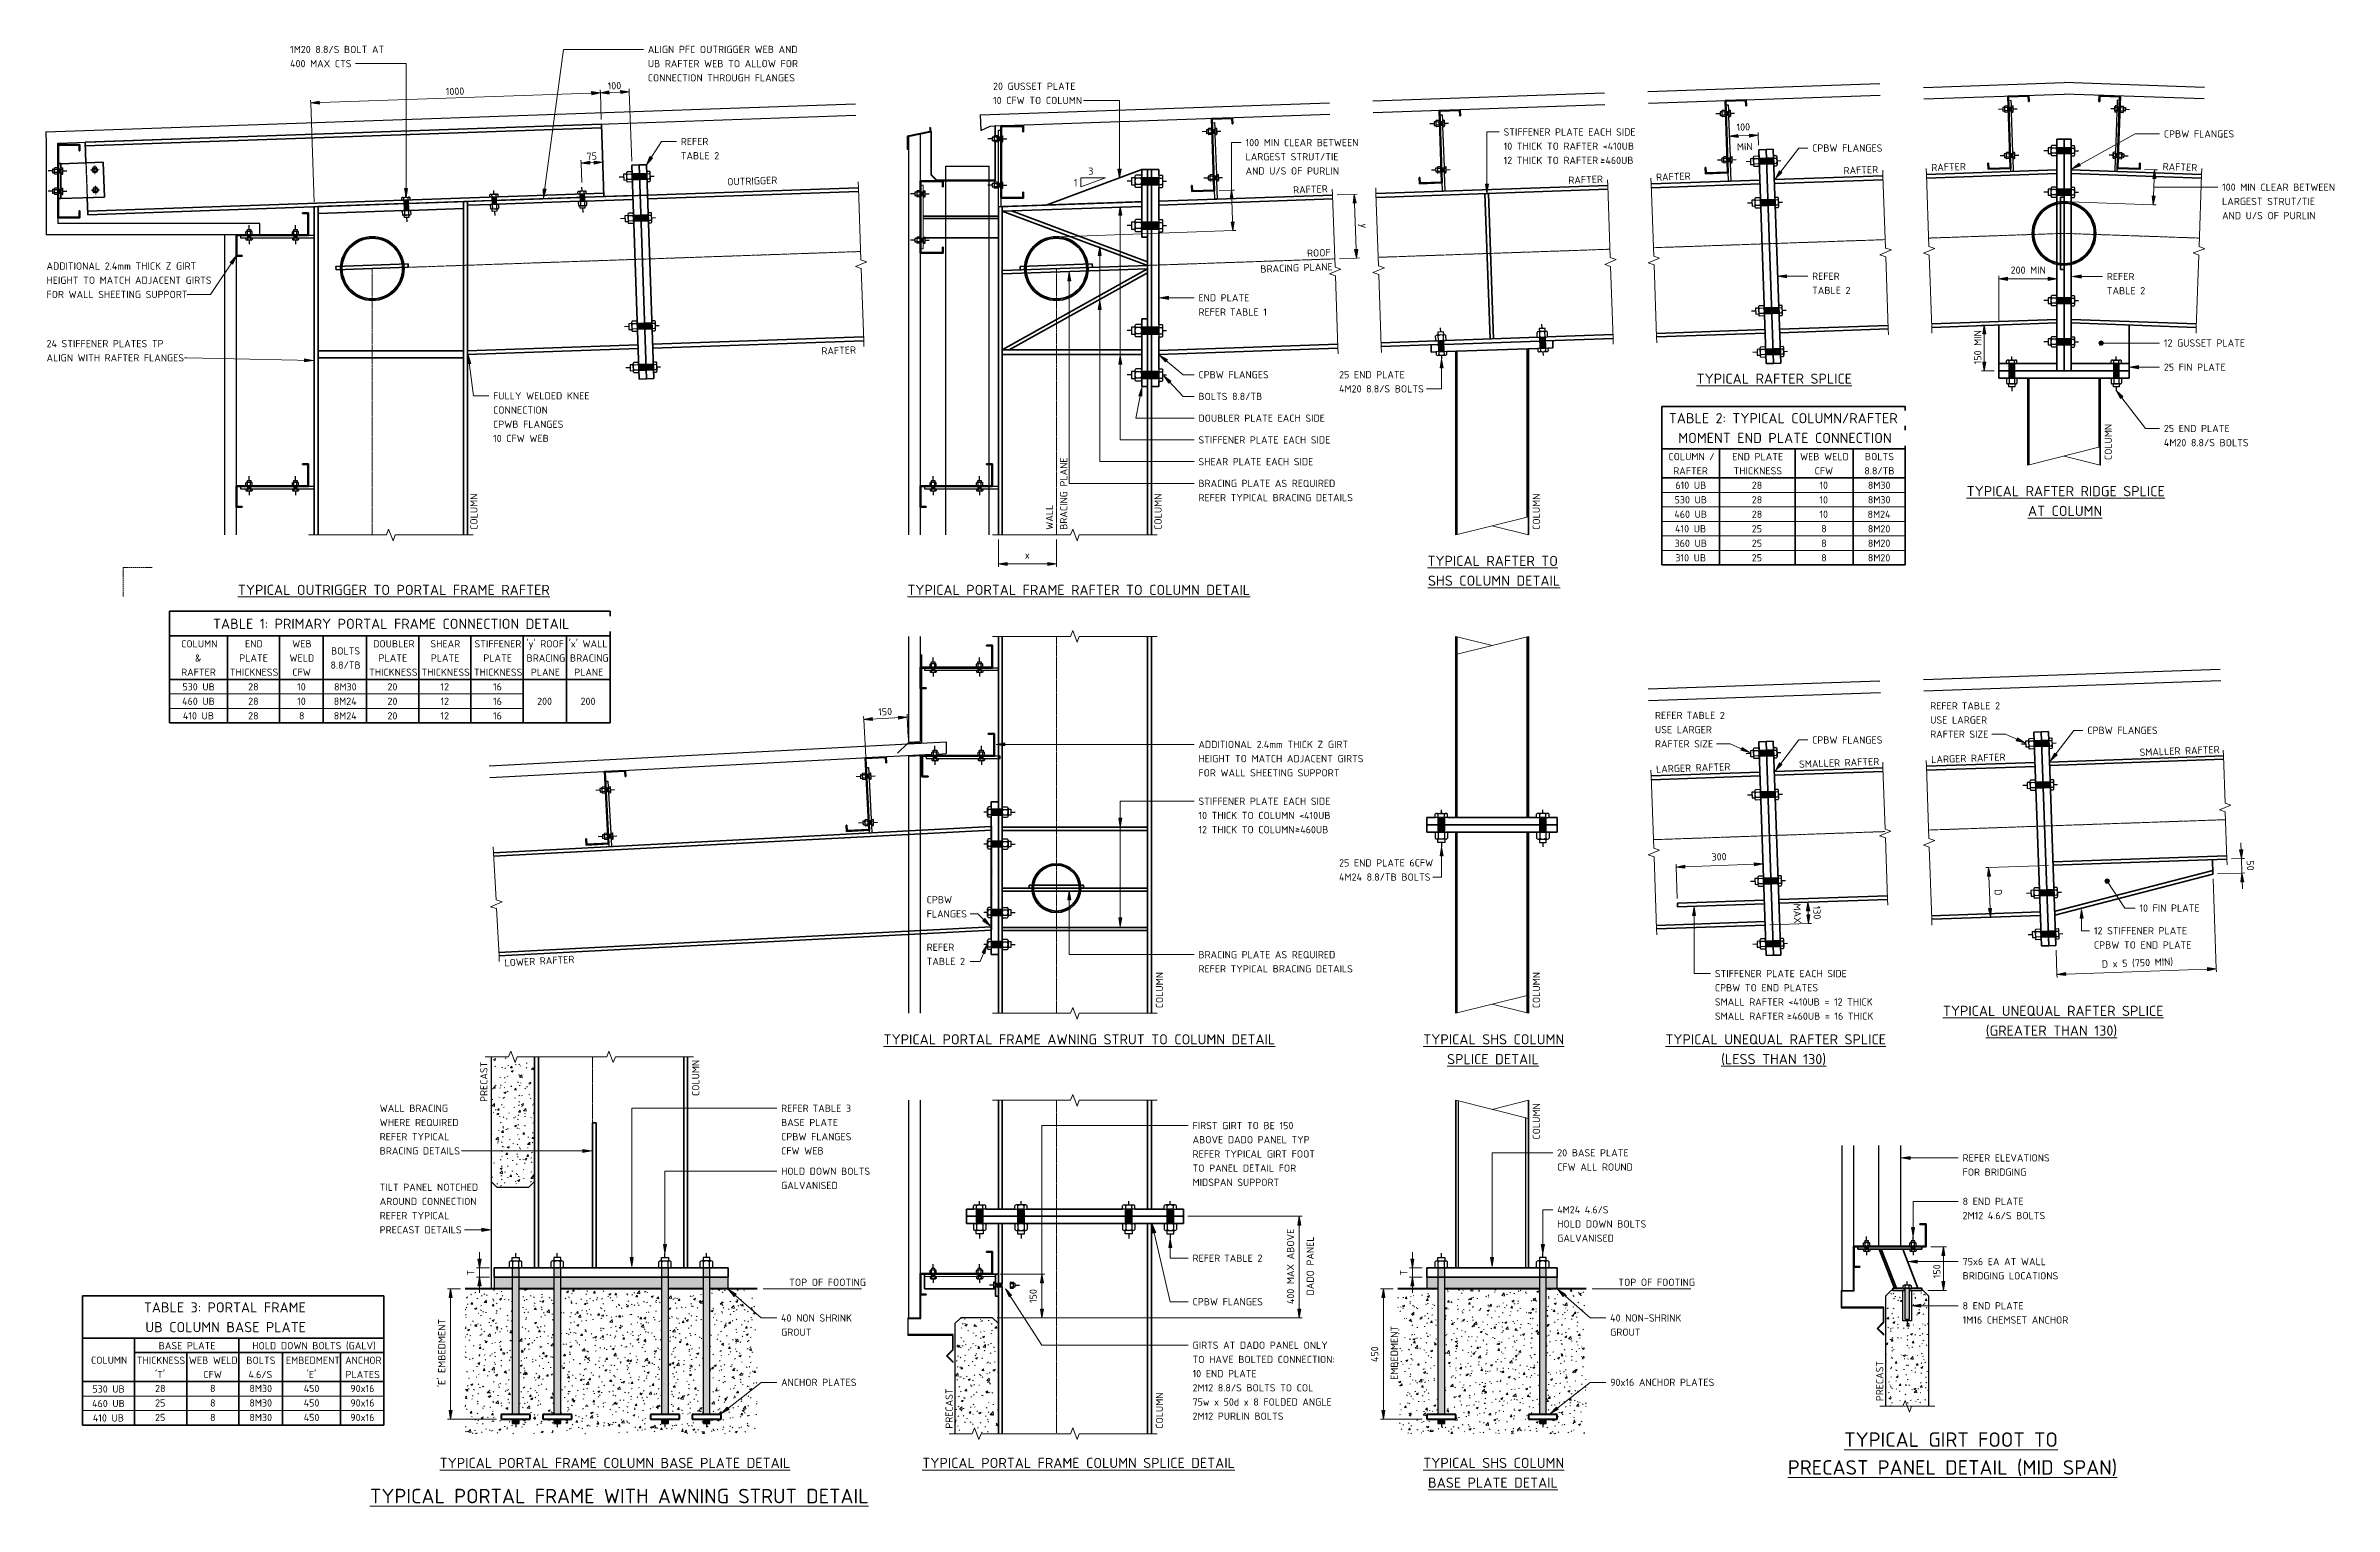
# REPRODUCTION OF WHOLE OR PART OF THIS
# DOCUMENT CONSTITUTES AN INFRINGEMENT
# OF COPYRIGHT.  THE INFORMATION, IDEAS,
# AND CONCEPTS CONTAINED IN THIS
# Model space of a CAD drawing. Header units: millimetres. Extents: x 1310 to 9205, y 2519 to 7555.
import ezdxf

# ---------------------------------------------------------------- set-up
doc = ezdxf.new("R2010")
doc.units = ezdxf.units.MM
for name, pattern in [('Centre x0_5', [10.25, 1.5, -1.25, 6.25, -1.25]), ('Dash', [7, 5, -2]), ('Hidden', [4, 3, -1])]:
    doc.linetypes.add(name, pattern=pattern)
for name, color, linetype, lineweight in [('A-000-T_TEXT', 231, 'Continuous', 13), ('A-010-D_DIM', 211, 'Continuous', 13), ('A-010-D_DIM-10', 211, 'Continuous', 13), ('A-010-M_LINE', 90, 'Continuous', 13), ('Z-000-T_TEXT', 131, 'Continuous', 18), ('Z-060-M_DETAIL', 92, 'Continuous', 25), ('Z-200_P_REF_PLANE', 111, 'Dash', 13)]:
    doc.layers.add(name, color=color, linetype=linetype, lineweight=lineweight)
doc.styles.add('ISOCPEUR', font='isocpeur.ttf', dxfattribs={"height": 25})
doc.styles.add('ISOCPEUR_1', font='isocpeur.ttf', dxfattribs={"height": 35})
doc.styles.add('ISOCPEUR_2', font='isocpeur.ttf', dxfattribs={"height": 25})
doc.styles.add('ISOCPEUR_3', font='isocpeur.ttf', dxfattribs={"height": 50})
doc.styles.add('ISOCPEUR_B', font='', dxfattribs={"height": 25})
doc.styles.add('ISOCPEUR_B_1', font='', dxfattribs={"height": 35})
doc.styles.get('ISOCPEUR_B').set_extended_font_data('ISOCPEUR', bold=True)
doc.styles.get('ISOCPEUR_B_1').set_extended_font_data('ISOCPEUR', bold=True)
doc.dimstyles.new('2_5___Arrow', dxfattribs={"dimscale": 304.8, "dimtxt": 24.899529, "dimasz": 0.098425, "dimexe": 0.032808, "dimexo": 0.052493, "dimgap": 0.032808, "dimtad": 1, "dimdec": 0, "dimzin": 0, "dimdsep": 46, "dimtxsty": 'ISOCPEUR', "dimsah": 1, "dimcen": 0.09, "dimadec": 0, "dimazin": 0, "dimtfac": 1, "dimtdec": 4, "dimtix": 1, "dimtmove": 0, "dimatfit": 3, "dimfxl": 1, "dimtvp": 1, "dimtolj": 1, "dimtzin": 0, "dimlwd": 18, "dimlwe": 18, "dimarcsym": 2})
doc.dimstyles.new('2_5___Arrow_1', dxfattribs={"dimscale": 304.8, "dimtxt": 24.899529, "dimasz": 0.098425, "dimexe": 0.032808, "dimexo": 0.052493, "dimgap": 0.032808, "dimtad": 1, "dimdec": 0, "dimzin": 0, "dimdsep": 46, "dimtxsty": 'ISOCPEUR_2', "dimsah": 1, "dimcen": 0.09, "dimadec": 0, "dimazin": 0, "dimtfac": 1, "dimtdec": 4, "dimtix": 1, "dimtmove": 0, "dimatfit": 3, "dimfxl": 1, "dimtvp": 1, "dimtolj": 1, "dimtzin": 0, "dimlwd": 18, "dimlwe": 18, "dimarcsym": 2})
doc.dimstyles.new('2_5___Arrow___Transparent', dxfattribs={"dimscale": 304.8, "dimtxt": 24.899529, "dimasz": 0.098425, "dimexe": 0.032808, "dimexo": 0.052493, "dimgap": 0.008202, "dimtad": 1, "dimdec": 0, "dimzin": 0, "dimdsep": 46, "dimtxsty": 'ISOCPEUR', "dimsah": 1, "dimcen": 0.09, "dimadec": 0, "dimazin": 0, "dimtfac": 1, "dimtdec": 4, "dimtix": 1, "dimtmove": 0, "dimatfit": 3, "dimfxl": 1, "dimtvp": 1, "dimtolj": 1, "dimtzin": 0, "dimlwd": 18, "dimlwe": 18, "dimarcsym": 2})
doc.dimstyles.new('2_5___Arrow_Tick', dxfattribs={"dimscale": 304.8, "dimtxt": 24.899529, "dimasz": 0.098425, "dimexe": 0.032808, "dimexo": 0.052493, "dimgap": 0.008202, "dimtad": 1, "dimdec": 0, "dimzin": 0, "dimdsep": 46, "dimtxsty": 'ISOCPEUR', "dimsah": 1, "dimcen": 0.09, "dimadec": 0, "dimazin": 0, "dimtfac": 1, "dimtdec": 4, "dimtix": 1, "dimtmove": 0, "dimatfit": 3, "dimfxl": 1, "dimtvp": 1, "dimtolj": 1, "dimtzin": 0, "dimlwd": 18, "dimlwe": 18, "dimarcsym": 2})
doc.dimstyles.new('2_5___Arrow_Tick_1', dxfattribs={"dimscale": 304.8, "dimtxt": 24.899529, "dimasz": 0.098425, "dimexe": 0.032808, "dimexo": 0.052493, "dimgap": 0.008202, "dimtad": 1, "dimdec": 0, "dimzin": 0, "dimdsep": 46, "dimtxsty": 'ISOCPEUR', "dimsah": 1, "dimcen": 0.09, "dimadec": 0, "dimazin": 0, "dimtfac": 1, "dimtdec": 4, "dimtix": 1, "dimtmove": 2, "dimatfit": 3, "dimfxl": 1, "dimtvp": 1, "dimtolj": 1, "dimtzin": 0, "dimlwd": 18, "dimlwe": 18, "dimarcsym": 2})
pattern_1 = [(50, (0, 0), (72.87376, -6.37607), [7.62, -83.82]), (355, (0, 0), (-14.097, 76.42244), [6.096, -67.056]), (100.451, (6.07, -0.53), (58.77696, 70.0469), [6.476, -71.236]), (46.184, (0, 20.32), (108.4314, -16.81745), [11.43, -125.73]), (96.636, (9.04, 18.92), (94.961, 98.9709), [9.714, -106.854]), (351.184, (0, 20.32), (94.9623, 98.9702), [9.144, -100.584]), (21, (10.16, 15.24), (60.64565, -40.90654), [7.62, -83.82]), (326, (10.16, 15.24), (24.72083, 73.6749), [6.096, -67.056]), (71.451, (15.214, 11.83), (85.3669, 32.76874), [6.476, -71.236]), (37.5, (0, 0), (1.235525, 33.82243), [3.353, -62.89, 3.353, -64.719, -67.31]), (37.5, (0, 0), (1.235525, 33.82243), [-134.315, 3.353, -63.957]), (7.5, (0, 0), (26.72815, 40.07255), [3.353, -35.458, 3.353, -61.366, -25.654]), (7.5, (0, 0), (26.72815, 40.07255), [-103.53, 3.353, -22.301]), (327.5, (-22.657, 0), (54.23632, -2.29212), [3.353, -22.047, 3.353, -75.895, -105.156]), (327.5, (-22.657, 0), (54.23632, -2.29212), [-104.648, 3.353, -101.803]), (317.5, (-32.817, 0), (59.25158, 10.17014), [3.353, -29.667, 3.353, -49.276, -74.676]), (317.5, (-32.817, 0), (59.25158, 10.17014), [-85.649, 3.353, -71.323])]

msp = doc.modelspace()

# ---------------------------------------------------------------- texts
at = {"layer": 'A-000-T_TEXT', "color": 7, "lineweight": 18, "attachment_point": 1}
for s, insert, char_height, width, style in [('1M20 8.8/S BOLT AT ', (2153, 7555.1), 25, 396.835, 'ISOCPEUR'), ('400 MAX CTS', (2153, 7506.2), 25, 255.738, 'ISOCPEUR'), ('ALIGN PFC OUTRIGGER WEB AND', (3386.9, 7555.1), 25, 600.464, 'ISOCPEUR'), ('UB RAFTER WEB TO ALLOW FOR', (3386.9, 7506.2), 25, 608.481, 'ISOCPEUR'), ('CONNECTION THROUGH FLANGES', (3386.9, 7457.2), 25, 587.637, 'ISOCPEUR'), ('20 GUSSET PLATE', (4577.8, 7428.2), 25, 340.717, 'ISOCPEUR'), ('10 CFW TO COLUMN', (4577.8, 7379.2), 25, 359.958, 'ISOCPEUR'), ('STIFFENER PLATE EACH SIDE', (6339.2, 7270.4), 25, 538.734, 'ISOCPEUR'), ('CPBW FLANGES', (8616.9, 7263.8), 25, 286.202, 'ISOCPEUR'), ('TABLE 2', (3500.7, 7188.5), 25, 164.346, 'ISOCPEUR_B'), ('REFER', (3500.7, 7237.5), 25, 113.038, 'ISOCPEUR'), ('100 MIN CLEAR BETWEEN', (5449, 7233.9), 25, 460.97, 'ISOCPEUR'), ('LARGEST STRUT/TIE', (5449, 7185), 25, 381.603, 'ISOCPEUR'), ('10 THICK TO RAFTER <410UB', (6339.2, 7221.5), 25, 534.726, 'ISOCPEUR'), ('CPBW FLANGES', (7403.4, 7215.1), 25, 286.202, 'ISOCPEUR'), ('3', (4906.4, 7135.3), 25, 21.646, 'ISOCPEUR'), ('AND U/S OF PURLIN', (5449, 7136), 25, 372.785, 'ISOCPEUR'), ('12 THICK TO RAFTER ', (6339.2, 7172.5), 25, 404.05, 'ISOCPEUR'), ('≥', (6672.5, 7172.5), 25, 21.646, 'ISOCPEUR'), ('460UB', (6690.4, 7172.5), 25, 115.443, 'ISOCPEUR'), ('1', (4856.4, 7095.6), 25, 15.232, 'ISOCPEUR'), ('100 MIN CLEAR BETWEEN', (8817.6, 7079.8), 25, 460.97, 'ISOCPEUR'), ('LARGEST STRUT/TIE', (8817.6, 7030.9), 25, 381.603, 'ISOCPEUR'), ('AND U/S OF PURLIN', (8817.6, 6981.9), 25, 372.785, 'ISOCPEUR'), ('ADDITIONAL 2.4mm THICK Z GIRT', (1312.7, 6808.1), 25, 604.472, 'ISOCPEUR'), ('HEIGHT TO MATCH ADJACENT GIRTS', (1312.7, 6759.1), 25, 666.202, 'ISOCPEUR'), ('TABLE 2', (7403.4, 6724), 25, 164.346, 'ISOCPEUR_B'), ('REFER', (7403.4, 6772.9), 25, 113.038, 'ISOCPEUR'), ('TABLE 2', (8420.1, 6723.1), 25, 164.346, 'ISOCPEUR_B'), ('REFER', (8420.1, 6772), 25, 113.038, 'ISOCPEUR'), ('FOR WALL SHEETING SUPPORT', (1312.7, 6710.2), 25, 570, 'ISOCPEUR'), ('END PLATE', (5286.4, 6698.5), 25, 206.835, 'ISOCPEUR'), ('REFER ', (5286.4, 6649.5), 25, 131.477, 'ISOCPEUR'), ('TABLE 1', (5394.9, 6649.5), 25, 157.932, 'ISOCPEUR_B'), ('24 STIFFENER PLATES TP ', (1312.7, 6540.5), 25, 501.856, 'ISOCPEUR'), ('ALIGN WITH RAFTER FLANGES', (1312.7, 6491.5), 25, 558.776, 'ISOCPEUR'), ('12 GUSSET PLATE', (8616.9, 6542.6), 25, 334.304, 'ISOCPEUR'), ('CPBW FLANGES', (5286.4, 6433.5), 25, 286.202, 'ISOCPEUR'), ('25 END PLATE', (5771.6, 6433.5), 25, 268.565, 'ISOCPEUR'), ('\\LTYPICAL RAFTER SPLICE', (7005, 6424.6), 35, 641.35, 'ISOCPEUR_1'), ('FULLY WELDED KNEE ', (2853.1, 6360.4), 25, 409.662, 'ISOCPEUR'), ('BOLTS 8.8/TB', (5286.4, 6358.5), 25, 258.143, 'ISOCPEUR'), ('4M20 8.8/S BOLTS', (5771.6, 6384.5), 25, 347.131, 'ISOCPEUR'), ('CONNECTION ', (2853.1, 6311.5), 25, 236.498, 'ISOCPEUR'), ('CPWB FLANGES', (2853.1, 6262.5), 25, 286.202, 'ISOCPEUR'), ('DOUBLER PLATE EACH SIDE', (5286.4, 6283.5), 25, 510.675, 'ISOCPEUR'), ('25 END PLATE', (8616.9, 6247.8), 25, 268.565, 'ISOCPEUR'), ('10 CFW WEB', (2853.1, 6213.6), 25, 230.084, 'ISOCPEUR'), ('STIFFENER PLATE EACH SIDE', (5286.4, 6208.5), 25, 538.734, 'ISOCPEUR'), ('4M20 8.8/S BOLTS', (8616.9, 6198.9), 25, 347.131, 'ISOCPEUR'), ('SHEAR PLATE EACH SIDE', (5286.4, 6133.5), 25, 468.185, 'ISOCPEUR'), ('COLUMN /', (6907.9, 6150.9), 25, 182.785, 'ISOCPEUR'), ('RAFTER', (6924.4, 6101.9), 25, 142.7, 'ISOCPEUR'), ('THICKNESS', (7132.6, 6101.9), 25, 196.413, 'ISOCPEUR'), ('CFW', (7412.1, 6101.9), 25, 76.962, 'ISOCPEUR'), ('8.8/TB', (7583.6, 6101.9), 25, 121.856, 'ISOCPEUR'), ('BRACING PLATE AS REQUIRED', (5286.4, 6058.5), 25, 551.561, 'ISOCPEUR'), ('REFER TYPICAL BRACING DETAILS', (5286.4, 6009.5), 25, 628.523, 'ISOCPEUR'), ('530 UB', (6929, 6002), 25, 131.477, 'ISOCPEUR'), ('610 UB', (6931.7, 6052), 25, 125.063, 'ISOCPEUR'), ('28', (7195.4, 6052), 25, 43.291, 'ISOCPEUR'), ('28', (7195.4, 6002), 25, 43.291, 'ISOCPEUR'), ('10', (7428.6, 6052), 25, 36.878, 'ISOCPEUR'), ('10', (7428.6, 6002), 25, 36.878, 'ISOCPEUR'), ('8M30', (7595.8, 6052), 25, 92.194, 'ISOCPEUR'), ('8M30', (7595.8, 6002), 25, 92.194, 'ISOCPEUR'), ('\\LTYPICAL RAFTER RIDGE SPLICE', (7936.5, 6036.8), 35, 812.911, 'ISOCPEUR_1'), ('460 UB', (6928.1, 5952), 25, 133.882, 'ISOCPEUR'), ('28', (7195.4, 5952), 25, 43.291, 'ISOCPEUR'), ('10', (7428.6, 5952), 25, 36.878, 'ISOCPEUR'), ('8M24', (7594.8, 5952), 25, 94.599, 'ISOCPEUR'), ('\\LAT COLUMN', (8148.1, 5968.7), 35, 299.831, 'ISOCPEUR_1'), ('360 UB', (6929, 5852), 25, 131.477, 'ISOCPEUR'), ('410 UB', (6930.7, 5902), 25, 127.468, 'ISOCPEUR'), ('25', (7195.4, 5902), 25, 43.291, 'ISOCPEUR'), ('25', (7195.4, 5852), 25, 43.291, 'ISOCPEUR'), ('8', (7434.9, 5902), 25, 21.646, 'ISOCPEUR'), ('8', (7434.9, 5852), 25, 21.646, 'ISOCPEUR'), ('8M20', (7595.8, 5902), 25, 92.194, 'ISOCPEUR'), ('8M20', (7595.8, 5852), 25, 92.194, 'ISOCPEUR'), ('\\LTYPICAL RAFTER TO', (6076.3, 5796.3), 35, 539.536, 'ISOCPEUR_1'), ('310 UB', (6931.7, 5802), 25, 125.063, 'ISOCPEUR'), ('25', (7195.4, 5802), 25, 43.291, 'ISOCPEUR'), ('8', (7434.9, 5802), 25, 21.646, 'ISOCPEUR'), ('8M20', (7595.8, 5802), 25, 92.194, 'ISOCPEUR'), ('\\LTYPICAL OUTRIGGER TO PORTAL FRAME RAFTER', (1972.9, 5696.3), 35, 1277.088, 'ISOCPEUR_1'), ('\\LTYPICAL PORTAL FRAME RAFTER TO COLUMN DETAIL', (4282.3, 5696.3), 35, 1399.746, 'ISOCPEUR_1'), ('\\LSHS COLUMN DETAIL', (6078.3, 5728.1), 35, 535.527, 'ISOCPEUR_1'), ('COLUMN ', (1777.2, 5505.3), 25, 161.139, 'ISOCPEUR'), ('& ', (1824.8, 5456.3), 25, 45.696, 'ISOCPEUR'), ('PLATE', (1977.6, 5456.3), 25, 118.65, 'ISOCPEUR'), ('WELD', (2150.8, 5456.3), 25, 101.013, 'ISOCPEUR'), ('BOLTS', (2294.2, 5480.8), 25, 117.848, 'ISOCPEUR'), ('PLATE', (2458.1, 5456.3), 25, 118.65, 'ISOCPEUR'), ('PLATE', (2638.3, 5456.3), 25, 118.65, 'ISOCPEUR'), ('PLATE', (2819.5, 5456.3), 25, 118.65, 'ISOCPEUR'), ('BRACING', (2968.7, 5456.3), 25, 153.924, 'ISOCPEUR'), ('BRACING', (3118.4, 5456.3), 25, 153.924, 'ISOCPEUR'), ('RAFTER ', (1777.2, 5407.4), 25, 161.139, 'ISOCPEUR'), ('THICKNESS', (1945.2, 5407.4), 25, 196.413, 'ISOCPEUR'), ('CFW', (2160.7, 5407.4), 25, 76.962, 'ISOCPEUR'), ('8.8/TB', (2292.2, 5431.9), 25, 121.856, 'ISOCPEUR'), ('THICKNESS', (2425.7, 5407.4), 25, 196.413, 'ISOCPEUR'), ('THICKNESS', (2605.9, 5407.4), 25, 196.413, 'ISOCPEUR'), ('THICKNESS', (2787.1, 5407.4), 25, 196.413, 'ISOCPEUR'), ('PLANE', (2983.3, 5407.4), 25, 118.65, 'ISOCPEUR'), ('PLANE', (3133, 5407.4), 25, 118.65, 'ISOCPEUR'), ('460 UB', (1780.4, 5307), 25, 133.882, 'ISOCPEUR'), ('530 UB', (1781.4, 5357), 25, 131.477, 'ISOCPEUR'), ('28', (2008.3, 5357), 25, 43.291, 'ISOCPEUR'), ('28', (2008.3, 5307), 25, 43.291, 'ISOCPEUR'), ('10', (2177.2, 5357), 25, 36.878, 'ISOCPEUR'), ('10', (2177.2, 5307), 25, 36.878, 'ISOCPEUR'), ('8M24', (2303.4, 5307), 25, 94.599, 'ISOCPEUR'), ('8M30', (2304.4, 5357), 25, 92.194, 'ISOCPEUR'), ('20', (2488.9, 5357), 25, 43.291, 'ISOCPEUR'), ('20', (2488.9, 5307), 25, 43.291, 'ISOCPEUR'), ('12', (2671.7, 5357), 25, 36.878, 'ISOCPEUR'), ('12', (2671.7, 5307), 25, 36.878, 'ISOCPEUR'), ('16', (2852.9, 5357), 25, 36.878, 'ISOCPEUR'), ('16', (2852.9, 5307), 25, 36.878, 'ISOCPEUR'), ('200', (3005.1, 5307), 25, 64.937, 'ISOCPEUR'), ('200', (3155.1, 5307), 25, 64.937, 'ISOCPEUR'), ('REFER ', (7810.8, 5291.4), 25, 131.477, 'ISOCPEUR'), ('TABLE 2', (7919.3, 5291.4), 25, 164.346, 'ISOCPEUR_B'), ('410 UB', (1783.1, 5257), 25, 127.468, 'ISOCPEUR'), ('28', (2008.3, 5257), 25, 43.291, 'ISOCPEUR'), ('8', (2183.5, 5257), 25, 21.646, 'ISOCPEUR'), ('8M24', (2303.4, 5257), 25, 94.599, 'ISOCPEUR'), ('20', (2488.9, 5257), 25, 43.291, 'ISOCPEUR'), ('12', (2671.7, 5257), 25, 36.878, 'ISOCPEUR'), ('16', (2852.9, 5257), 25, 36.878, 'ISOCPEUR'), ('REFER ', (6861.4, 5258.3), 25, 131.477, 'ISOCPEUR'), ('TABLE 2', (6969.9, 5258.3), 25, 164.346, 'ISOCPEUR_B'), ('USE LARGER', (7810.8, 5242.5), 25, 230.886, 'ISOCPEUR'), ('ADDITIONAL 2.4mm THICK Z GIRT', (5286.4, 5158.3), 25, 604.472, 'ISOCPEUR'), ('USE LARGER', (6861.4, 5209.3), 25, 230.886, 'ISOCPEUR'), ('RAFTER SIZE', (6861.4, 5160.4), 25, 239.705, 'ISOCPEUR'), ('CPBW FLANGES', (7403.4, 5173.7), 25, 286.202, 'ISOCPEUR'), ('RAFTER SIZE', (7810.8, 5193.5), 25, 239.705, 'ISOCPEUR'), ('CPBW FLANGES', (8352.9, 5206.8), 25, 286.202, 'ISOCPEUR'), ('HEIGHT TO MATCH ADJACENT GIRTS', (5286.4, 5109.4), 25, 666.202, 'ISOCPEUR'), ('FOR WALL SHEETING SUPPORT', (5286.4, 5060.4), 25, 570, 'ISOCPEUR'), ('10 THICK TO COLUMN <410UB', (5286.4, 4913.3), 25, 534.726, 'ISOCPEUR'), ('STIFFENER PLATE EACH SIDE', (5286.4, 4962.3), 25, 538.734, 'ISOCPEUR'), ('12 THICK TO COLUMN ', (5286.4, 4864.4), 25, 404.05, 'ISOCPEUR'), ('≥', (5619.8, 4864.4), 25, 21.646, 'ISOCPEUR'), ('460UB', (5637.7, 4864.4), 25, 115.443, 'ISOCPEUR'), ('25 END PLATE 6CFW', (5771.6, 4749.8), 25, 385.612, 'ISOCPEUR'), ('4M24 8.8/TB BOLTS', (5771.6, 4700.9), 25, 373.586, 'ISOCPEUR'), ('CPBW', (4348.9, 4622.8), 25, 103.418, 'ISOCPEUR'), ('10 FIN PLATE', (8532.5, 4594), 25, 246.92, 'ISOCPEUR'), ('FLANGES', (4348.9, 4573.9), 25, 164.346, 'ISOCPEUR'), ('12 STIFFENER PLATE', (8375.6, 4515.7), 25, 384.008, 'ISOCPEUR'), ('REFER', (4348.9, 4458.9), 25, 113.038, 'ISOCPEUR'), ('BRACING PLATE AS REQUIRED', (5286.4, 4433.3), 25, 551.561, 'ISOCPEUR'), ('CPBW TO END PLATE', (8375.6, 4466.7), 25, 395.232, 'ISOCPEUR'), ('TABLE 2', (4348.9, 4410), 25, 164.346, 'ISOCPEUR_B'), ('REFER TYPICAL BRACING DETAILS', (5286.4, 4384.4), 25, 628.523, 'ISOCPEUR'), ('STIFFENER PLATE EACH SIDE ', (7068, 4368.1), 25, 557.173, 'ISOCPEUR'), ('SMALL RAFTER <410UB = 12 THICK', (7068, 4270.2), 25, 648.565, 'ISOCPEUR'), ('CPBW TO END PLATES', (7068, 4319.1), 25, 419.283, 'ISOCPEUR'), ('SMALL RAFTER ', (7068, 4221.2), 25, 301.435, 'ISOCPEUR'), ('≥', (7316.7, 4221.2), 25, 21.646, 'ISOCPEUR'), ('460UB = 16 THICK', (7334.6, 4221.2), 25, 331.899, 'ISOCPEUR'), ('\\LTYPICAL UNEQUAL RAFTER SPLICE ', (7854.5, 4244.5), 35, 916.329, 'ISOCPEUR_1'), ('\\LTYPICAL PORTAL FRAME AWNING STRUT TO COLUMN DETAIL', (4200.3, 4146.3), 35, 1598.565, 'ISOCPEUR_1'), ('\\LTYPICAL SHS COLUMN', (6062.1, 4146.3), 35, 574.008, 'ISOCPEUR_1'), ('\\LTYPICAL UNEQUAL RAFTER SPLICE ', (6897.2, 4146.3), 35, 916.329, 'ISOCPEUR_1'), ('\\L(GREATER THAN 130)', (8002.6, 4176.4), 35, 543.544, 'ISOCPEUR_1'), ('\\LSPLICE DETAIL', (6144.1, 4078.1), 35, 375.991, 'ISOCPEUR_1'), ('\\L(LESS THAN 130)', (7089.7, 4078.1), 35, 436.118, 'ISOCPEUR_1'), ('WALL BRACING', (2462, 3903.4), 25, 276.582, 'ISOCPEUR'), ('REFER ', (3846.7, 3903.4), 25, 131.477, 'ISOCPEUR'), ('TABLE 3', (3955.2, 3903.4), 25, 164.346, 'ISOCPEUR_B'), ('WHERE REQUIRED', (2462, 3854.5), 25, 315.865, 'ISOCPEUR'), ('REFER TYPICAL', (2462, 3805.5), 25, 286.202, 'ISOCPEUR'), ('BASE PLATE', (3846.7, 3854.5), 25, 234.093, 'ISOCPEUR'), ('CPBW FLANGES', (3846.7, 3805.5), 25, 286.202, 'ISOCPEUR'), ('ABOVE DADO PANEL TYP', (5266.2, 3795), 25, 472.996, 'ISOCPEUR'), ('FIRST GIRT TO BE 150', (5266.2, 3843.9), 25, 409.662, 'ISOCPEUR'), ('BRACING DETAILS', (2462, 3756.6), 25, 323.882, 'ISOCPEUR'), ('CFW WEB', (3846.7, 3756.6), 25, 174.768, 'ISOCPEUR'), ('REFER TYPICAL GIRT FOOT', (5266.2, 3746), 25, 497.848, 'ISOCPEUR'), ('20 BASE PLATE', (6524.2, 3749.8), 25, 295.823, 'ISOCPEUR'), ('REFER ELEVATIONS', (7922.6, 3732.4), 25, 355.949, 'ISOCPEUR'), ('HOLD DOWN BOLTS', (3846.7, 3686.4), 25, 354.346, 'ISOCPEUR'), ('GALVANISED', (3846.7, 3637.4), 25, 230.084, 'ISOCPEUR'), ('TO PANEL DETAIL FOR', (5266.2, 3697.1), 25, 419.283, 'ISOCPEUR'), ('MIDSPAN SUPPORT', (5266.2, 3648.1), 25, 346.329, 'ISOCPEUR'), ('CFW ALL ROUND', (6524.2, 3700.9), 25, 304.641, 'ISOCPEUR'), ('FOR BRIDGING', (7922.6, 3683.4), 25, 250.126, 'ISOCPEUR'), ('TILT PANEL NOTCHED', (2462, 3631.3), 25, 397.637, 'ISOCPEUR'), ('AROUND CONNECTION', (2462, 3582.3), 25, 384.008, 'ISOCPEUR'), ('4M24 4.6/S ', (6524.2, 3553.4), 25, 234.093, 'ISOCPEUR'), ('8 END PLATE', (7922.6, 3582.4), 25, 246.92, 'ISOCPEUR'), ('REFER TYPICAL', (2462, 3533.4), 25, 286.202, 'ISOCPEUR'), ('PRECAST DETAILS', (2462, 3484.4), 25, 336.709, 'ISOCPEUR'), ('HOLD DOWN BOLTS', (6524.2, 3504.5), 25, 354.346, 'ISOCPEUR'), ('2M12 4.6/S BOLTS', (7922.6, 3533.4), 25, 340.717, 'ISOCPEUR'), ('GALVANISED', (6524.2, 3455.5), 25, 230.084, 'ISOCPEUR'), ('REFER ', (5266.2, 3386.4), 25, 131.477, 'ISOCPEUR'), ('TABLE 2', (5374.7, 3386.4), 25, 164.346, 'ISOCPEUR_B'), ('75x6 EA AT WALL ', (7922.6, 3374.9), 25, 364.768, 'ISOCPEUR'), ('BRIDGING LOCATIONS', (7922.6, 3325.9), 25, 380, 'ISOCPEUR'), ('TOP OF FOOTING', (3874.8, 3303.4), 25, 305.443, 'ISOCPEUR'), ('TOP OF FOOTING', (6735, 3303.4), 25, 305.443, 'ISOCPEUR'), ('40 NON SHRINK', (3846.7, 3180.3), 25, 283.797, 'ISOCPEUR'), ('CPBW FLANGES', (5266.2, 3236.4), 25, 286.202, 'ISOCPEUR'), ('40 NON-SHRINK', (6706.8, 3180.3), 25, 287.004, 'ISOCPEUR'), ('1M16 CHEMSET ANCHOR', (7922.6, 3173.4), 25, 425.696, 'ISOCPEUR'), ('8 END PLATE', (7922.6, 3222.4), 25, 246.92, 'ISOCPEUR'), ('GROUT', (3846.7, 3131.4), 25, 120.253, 'ISOCPEUR'), ('GIRTS AT DADO PANEL ONLY', (5266.2, 3086.4), 25, 545.147, 'ISOCPEUR'), ('GROUT', (6706.8, 3131.4), 25, 120.253, 'ISOCPEUR'), ('COLUMN', (1466.2, 3034.8), 25, 142.7, 'ISOCPEUR'), ('THICKNESS', (1624.1, 3034.3), 25, 196.413, 'ISOCPEUR'), ('WEB WELD', (1803.6, 3034.3), 25, 198.819, 'ISOCPEUR'), ('BOLTS', (2002, 3034.3), 25, 117.848, 'ISOCPEUR'), ('EMBEDMENT', (2138.6, 3034.3), 25, 215.654, 'ISOCPEUR'), ('ANCHOR', (2342.7, 3034.3), 25, 145.105, 'ISOCPEUR'), ('TO HAVE BOLTED CONNECTION:', (5266.2, 3037.4), 25, 570, 'ISOCPEUR'), ('530 UB', (1470.8, 2935.5), 25, 131.477, 'ISOCPEUR'), ("'T'", (1686.9, 2985.4), 25, 44.895, 'ISOCPEUR'), ('28', (1687.2, 2937.3), 25, 43.291, 'ISOCPEUR'), ('CFW', (1853.9, 2985.4), 25, 76.962, 'ISOCPEUR'), ('8', (1876.7, 2937.3), 25, 21.646, 'ISOCPEUR'), ('4.6/S', (2009.3, 2985.4), 25, 100.211, 'ISOCPEUR'), ('8M30', (2012.6, 2937.3), 25, 92.194, 'ISOCPEUR'), ('450', (2199.8, 2937.3), 25, 67.342, 'ISOCPEUR'), ("'E'", (2210.1, 2985.4), 25, 42.489, 'ISOCPEUR'), ('PLATES', (2344.1, 2985.4), 25, 142.7, 'ISOCPEUR'), ('90x16', (2360.6, 2937.3), 25, 101.814, 'ISOCPEUR'), ('ANCHOR PLATES', (3846.7, 2958.3), 25, 306.245, 'ISOCPEUR'), ('10 END PLATE', (5266.2, 2988.5), 25, 262.152, 'ISOCPEUR'), ('2M12 8.8/S BOLTS TO COL', (5266.2, 2939.5), 25, 490.633, 'ISOCPEUR'), ('90x16 ANCHOR PLATES', (6706.8, 2958.3), 25, 426.498, 'ISOCPEUR'), ('460 UB', (1469.9, 2885.5), 25, 133.882, 'ISOCPEUR'), ('25', (1687.2, 2887.3), 25, 43.291, 'ISOCPEUR'), ('8', (1876.7, 2887.3), 25, 21.646, 'ISOCPEUR'), ('8M30', (2012.6, 2887.3), 25, 92.194, 'ISOCPEUR'), ('450', (2199.8, 2887.3), 25, 67.342, 'ISOCPEUR'), ('90x16', (2360.6, 2887.3), 25, 101.814, 'ISOCPEUR'), ('75w x 50d x 8 FOLDED ANGLE', (5266.2, 2890.6), 25, 566.793, 'ISOCPEUR'), ('410 UB', (1472.5, 2835.5), 25, 127.468, 'ISOCPEUR'), ('25', (1687.2, 2837.3), 25, 43.291, 'ISOCPEUR'), ('8', (1876.7, 2837.3), 25, 21.646, 'ISOCPEUR'), ('8M30', (2012.6, 2837.3), 25, 92.194, 'ISOCPEUR'), ('450', (2199.8, 2837.3), 25, 67.342, 'ISOCPEUR'), ('90x16', (2360.6, 2837.3), 25, 101.814, 'ISOCPEUR'), ('2M12 PURLIN BOLTS', (5266.2, 2841.7), 25, 367.173, 'ISOCPEUR'), ('\\LTYPICAL GIRT FOOT TO', (7514.1, 2773.4), 50, 862.616, 'ISOCPEUR_3'), ('\\LTYPICAL PORTAL FRAME COLUMN BASE PLATE DETAIL', (2668.9, 2685.5), 35, 1433.417, 'ISOCPEUR_1'), ('\\LTYPICAL PORTAL FRAME COLUMN SPLICE DETAIL', (4333.9, 2685.5), 35, 1274.683, 'ISOCPEUR_1'), ('\\LTYPICAL SHS COLUMN', (6062.1, 2685.5), 35, 574.008, 'ISOCPEUR_1'), ('\\LBASE PLATE DETAIL', (6078.6, 2617.4), 35, 534.726, 'ISOCPEUR_1'), ('\\LPRECAST PANEL DETAIL (MID SPAN)', (7319.6, 2677.5), 50, 1334.008, 'ISOCPEUR_3'), ('\\LTYPICAL PORTAL FRAME WITH AWNING STRUT DETAIL', (2428.4, 2578.7), 50, 2016.244, 'ISOCPEUR_3')]:
    msp.add_mtext(s, dxfattribs=dict(at, insert=insert, char_height=char_height, width=width, style=style))
at = {"layer": 'A-000-T_TEXT', "color": 7, "lineweight": 18, "char_height": 25, "attachment_point": 1, "style": 'ISOCPEUR'}
for s, insert, width, rotation in [('RAFTER', (6562, 7103.8), 142.7, 2), ('RAFTER', (6864.6, 7114.4), 142.7, 2), ('RAFTER', (7511.4, 7137), 142.7, 2), ('RAFTER', (7814, 7147.5), 142.7, 2), ('RAFTER', (8613.2, 7151.6), 142.7, 358), ('OUTRIGGER', (3660.5, 7098.4), 198.819, 2), ('RAFTER', (5612.6, 7070.6), 142.7, 2), ('BRACING PLANE', (5499.7, 6797.6), 291.013, 2), ('ROOF', (5660.6, 6852.2), 93.797, 2), ('RAFTER', (3985.3, 6514.8), 142.7, 2), ('COLUMN', (8412.6, 6126.6), 142.7, 90), ('BRACING PLANE', (4809.1, 5886), 291.013, 90), ('COLUMN', (2774.5, 5886), 142.7, 90), ('COLUMN', (5134.5, 5886), 142.7, 90), ('COLUMN', (6439.7, 5886), 142.7, 90), ('WALL', (4760.1, 5886), 104.219, 90), ('SMALLER RAFTER', (8532.4, 5131.1), 328.692, 2), ('LARGER RAFTER', (6864.6, 5072.9), 303.84, 2), ('SMALLER RAFTER', (7358.1, 5090.1), 328.692, 2), ('LARGER RAFTER', (7814, 5106), 303.84, 2), ('LOWER RAFTER', (2891.8, 4404.9), 286.202, 3), ('COLUMN', (5139.5, 4236), 142.7, 90), ('COLUMN', (6439.7, 4236), 142.7, 90), ('PRECAST', (2808.9, 3912.9), 166.751, 90), ('COLUMN', (3539.5, 3933.3), 142.7, 90), ('COLUMN', (6439.7, 3783.3), 142.7, 90), ('PRECAST', (7624.1, 2880.7), 166.751, 90), ('PRECAST', (4413.9, 2786), 166.751, 90), ('COLUMN', (5139.5, 2786), 142.7, 90)]:
    msp.add_mtext(s, dxfattribs=dict(at, insert=insert, width=width, rotation=rotation))

# ---------------------------------------------------------------- blocks, each defined once
blk = doc.blocks.new('NRP_Bolt Detailed Section _v2_ - M24-3988995-S-6911 - _INDUSTRIAL_ TYPICAL PORTAL FRAME AND AWNING DETAILS')
at = {"layer": 'Z-060-M_DETAIL', "lineweight": 50}
for points in [[(-15, -12), (0, -12), (0, 12), (-15, 12)], [(16, -12), (522, -12), (522, 12), (16, 12)]]:
    blk.add_hatch(color=256, dxfattribs=at).paths.add_polyline_path(points)
at = {"layer": 'Z-060-M_DETAIL'}
for p, q in [((-15, 12), (-15, -12)), ((0, 12), (-15, 12)), ((522, 12), (16, 12)), ((522, 16.002), (522, -16.002)), ((522, -12), (522, 12)), ((525.048, 21.336), (542.952, 21.336)), ((525.048, 10.668), (542.952, 10.668)), ((546, -16.002), (546, 16.002)), ((558, 12), (546, 12)), ((558, -12), (558, 12)), ((0, 0), (-27, 0)), ((-15, -12), (0, -12)), ((16, -12), (522, -12)), ((525.048, -10.668), (542.952, -10.668)), ((525.048, -21.336), (542.952, -21.336)), ((546, -12), (558, -12)), ((558, 0), (573, 0))]:
    blk.add_line(p, q, dxfattribs=at)
at = {"layer": 'Z-060-M_DETAIL', "lineweight": 50}
for p, q in [((16, 50), (0, 50)), ((0, 50), (0, -50)), ((16, -50), (16, 50)), ((0, -50), (16, -50))]:
    blk.add_line(p, q, dxfattribs=at)
at = {"layer": 'Z-060-M_DETAIL'}
for centre, radius, start, end in [((528.19125, 16.002), 6.19125, 120.510237406, 239.489762594), ((542.19653, 0), 20.196, 148.114503754, 211.885496246), ((539.80875, 16.002), 6.19125, 300.510237406, 59.489762594), ((525.80347, 0), 20.196, 328.114503754, 31.885496246), ((528.19125, -16.002), 6.19125, 120.510237406, 239.489762594), ((539.80875, -16.002), 6.19125, 300.510237406, 59.489762594)]:
    blk.add_arc(centre, radius, start, end, dxfattribs=at)
blk = doc.blocks.new('NRP_Bolt Detailed Section _v2_ - M24-3988998-S-6911 - _INDUSTRIAL_ TYPICAL PORTAL FRAME AND AWNING DETAILS')
at = {"layer": 'Z-060-M_DETAIL', "lineweight": 50}
for points in [[(-15, 12), (-15, -12), (0, -12), (0, 12)], [(522, 12), (16, 12), (16, -12), (522, -12)]]:
    blk.add_hatch(color=256, dxfattribs=at).paths.add_polyline_path(points)
at = {"layer": 'Z-060-M_DETAIL'}
for p, q in [((0, 0), (-27, 0)), ((0, 12), (-15, 12)), ((-15, 12), (-15, -12)), ((522, 12), (16, 12)), ((522, -16.002), (522, 16.002)), ((522, -12), (522, 12)), ((525.048, 21.336), (542.952, 21.336)), ((525.048, 10.668), (542.952, 10.668)), ((546, 16.002), (546, -16.002)), ((546, 12), (558, 12)), ((558, 12), (558, -12)), ((558, 0), (573, 0)), ((-15, -12), (0, -12)), ((16, -12), (522, -12)), ((525.048, -10.668), (542.952, -10.668)), ((525.048, -21.336), (542.952, -21.336)), ((558, -12), (546, -12))]:
    blk.add_line(p, q, dxfattribs=at)
at = {"layer": 'Z-060-M_DETAIL', "lineweight": 50}
for p, q in [((0, 50), (0, -50)), ((16, 50), (0, 50)), ((16, -50), (16, 50)), ((0, -50), (16, -50))]:
    blk.add_line(p, q, dxfattribs=at)
at = {"layer": 'Z-060-M_DETAIL'}
for centre, radius, start, end in [((528.19125, 16.002), 6.19125, 120.510237406, 239.489762594), ((542.19653, 0), 20.196, 148.114503754, 211.885496246), ((539.80875, 16.002), 6.19125, 300.510237406, 59.489762594), ((525.80347, 0), 20.196, 328.114503754, 31.885496246), ((528.19125, -16.002), 6.19125, 120.510237406, 239.489762594), ((539.80875, -16.002), 6.19125, 300.510237406, 59.489762594)]:
    blk.add_arc(centre, radius, start, end, dxfattribs=at)
blk = doc.blocks.new('NRP_Break Line _v2_ - Section-3988991-S-6911 - _INDUSTRIAL_ TYPICAL PORTAL FRAME AND AWNING DETAILS')
at = {"layer": 'Z-060-M_DETAIL', "lineweight": 18}
for p, q in [((0, 0), (249, 0)), ((279, 0), (528, 0))]:
    blk.add_line(p, q, dxfattribs=at)
blk = doc.blocks.new('NRP_Bolt Detailed Section _v2_ - M24-3988992-S-6911 - _INDUSTRIAL_ TYPICAL PORTAL FRAME AND AWNING DETAILS')
at = {"layer": 'Z-060-M_DETAIL'}
blk.add_hatch(color=256, dxfattribs=at).paths.add_polyline_path([(50.7, 12), (0, 12), (0, -12), (58.2, -12), (58.2, 12)])
for p, q in [((-14.6, 16), (-14.6, -16)), ((0, 21.3), (-11.6, 21.3)), ((0, 10.7), (-11.6, 10.7)), ((0, -21.3), (0, 21.3)), ((58.2, 12), (0, 12)), ((0, 12), (0, -12)), ((58.2, 16), (58.2, -16)), ((58.2, -12), (58.2, 12)), ((61.2, 21.3), (79.2, 21.3)), ((61.2, 10.7), (79.2, 10.7)), ((82.2, -16), (82.2, 16)), ((94.2, 12), (82.2, 12)), ((94.2, -12), (94.2, 12)), ((-14.6, 0), (-27, 0)), ((0, -10.7), (-11.6, -10.7)), ((0, -21.3), (-11.6, -21.3)), ((0, -12), (58.2, -12)), ((61.2, -10.7), (79.2, -10.7)), ((61.2, -21.3), (79.2, -21.3)), ((82.2, -12), (94.2, -12)), ((94.2, 0), (109.2, 0))]:
    blk.add_line(p, q, dxfattribs=at)
for centre, radius, start, end in [((-8.4, 16), 6.19, 120.51024, 239.48976), ((5.6, 0), 20.2, 148.1145, 211.8855), ((64.4, 16), 6.19, 120.51024, 239.48976), ((78.4, 0), 20.2, 148.1145, 211.8855), ((76, 16), 6.19, 300.51024, 59.48976), ((62, 0), 20.2, 328.1145, 31.8855), ((-8.4, -16), 6.19, 120.51024, 239.48976), ((64.4, -16), 6.19, 120.51024, 239.48976), ((76, -16), 6.19, 300.51024, 59.48976)]:
    blk.add_arc(centre, radius, start, end, dxfattribs=at)
blk = doc.blocks.new('NRP_Bolt Detailed Section _v2_ - M20-3988994-S-6911 - _INDUSTRIAL_ TYPICAL PORTAL FRAME AND AWNING DETAILS')
at = {"layer": 'Z-060-M_DETAIL'}
blk.add_hatch(color=256, dxfattribs=at).paths.add_polyline_path([(0, 10), (0, -10), (50, -10), (50, 10)])
for p, q in [((-12.2, 0), (-25, 0)), ((-12.2, 13.3), (-12.2, -13.3)), ((0, 17.8), (-9.6, 17.8)), ((0, 8.9), (-9.6, 8.9)), ((0, -17.8), (0, 17.8)), ((50, 10), (0, 10)), ((0, 10), (0, -10)), ((50, 13.3), (50, -13.3)), ((50, -10), (50, 10)), ((52.5, 17.8), (67.5, 17.8)), ((52.5, 8.9), (67.5, 8.9)), ((70, -13.3), (70, 13.3)), ((80, 10), (70, 10)), ((80, -10), (80, 10)), ((0, -8.9), (-9.6, -8.9)), ((0, -17.8), (-9.6, -17.8)), ((0, -10), (50, -10)), ((52.5, -8.9), (67.5, -8.9)), ((52.5, -17.8), (67.5, -17.8)), ((70, -10), (80, -10)), ((80, 0), (95, 0))]:
    blk.add_line(p, q, dxfattribs=at)
for centre, radius, start, end in [((-7, 13.3), 5.16, 120.51024, 239.48976), ((4.6, 0), 16.8, 148.1145, 211.8855), ((55.2, 13.3), 5.16, 120.51024, 239.48976), ((66.8, 0), 16.8, 148.1145, 211.8855), ((64.8, 13.3), 5.16, 300.51024, 59.48976), ((53.2, 0), 16.8, 328.1145, 31.8855), ((-7, -13.3), 5.16, 120.51024, 239.48976), ((55.2, -13.3), 5.16, 120.51024, 239.48976), ((64.8, -13.3), 5.16, 300.51024, 59.48976)]:
    blk.add_arc(centre, radius, start, end, dxfattribs=at)
blk = doc.blocks.new('NRP_Break Line _v2_ - Section-3989033-S-6911 - _INDUSTRIAL_ TYPICAL PORTAL FRAME AND AWNING DETAILS')
at = {"layer": 'Z-060-M_DETAIL', "lineweight": 18}
for p, q in [((0, 0), (60, 0)), ((90, 0), (130, 0))]:
    blk.add_line(p, q, dxfattribs=at)
blk = doc.blocks.new('NRP_Break Line _v2_ - Section-3989034-S-6911 - _INDUSTRIAL_ TYPICAL PORTAL FRAME AND AWNING DETAILS')
at = {"layer": 'Z-060-M_DETAIL', "lineweight": 18}
for p, q in [((0, 0), (249, 0)), ((279, 0), (528, 0))]:
    blk.add_line(p, q, dxfattribs=at)
blk = doc.blocks.new('NRP_Bolt Detailed Section _v2_ - M20-3989002-S-6911 - _INDUSTRIAL_ TYPICAL PORTAL FRAME AND AWNING DETAILS')
at = {"layer": 'Z-060-M_DETAIL'}
blk.add_hatch(color=256, dxfattribs=at).paths.add_polyline_path([(0, 10), (0, -10), (37.8, -10), (37.8, 10)])
for p, q in [((-12.2, 0), (-25, 0)), ((-12.2, 13.3), (-12.2, -13.3)), ((0, 17.8), (-9.6, 17.8)), ((0, 8.9), (-9.6, 8.9)), ((0, -17.8), (0, 17.8)), ((37.8, 10), (0, 10)), ((0, 10), (0, -10)), ((37.8, 13.3), (37.8, -13.3)), ((37.8, -10), (37.8, 10)), ((40.3, 17.8), (55.3, 17.8)), ((40.3, 8.9), (55.3, 8.9)), ((57.8, -13.3), (57.8, 13.3)), ((67.8, 10), (57.8, 10)), ((67.8, -10), (67.8, 10)), ((0, -8.9), (-9.6, -8.9)), ((0, -17.8), (-9.6, -17.8)), ((0, -10), (37.8, -10)), ((40.3, -8.9), (55.3, -8.9)), ((40.3, -17.8), (55.3, -17.8)), ((57.8, -10), (67.8, -10)), ((67.8, 0), (82.8, 0))]:
    blk.add_line(p, q, dxfattribs=at)
for centre, radius, start, end in [((-7, 13.3), 5.16, 120.51024, 239.48976), ((4.6, 0), 16.8, 148.1145, 211.8855), ((43, 13.3), 5.16, 120.51024, 239.48976), ((54.6, 0), 16.8, 148.1145, 211.8855), ((52.6, 13.3), 5.16, 300.51024, 59.48976), ((41, 0), 16.8, 328.1145, 31.8855), ((-7, -13.3), 5.16, 120.51024, 239.48976), ((43, -13.3), 5.16, 120.51024, 239.48976), ((52.6, -13.3), 5.16, 300.51024, 59.48976)]:
    blk.add_arc(centre, radius, start, end, dxfattribs=at)
blk = doc.blocks.new('NRP_Break Line _v2_ - Rectangular-3988997-S-6911 - _INDUSTRIAL_ TYPICAL PORTAL FRAME AND AWNING DETAILS')
at = {"layer": 'Z-060-M_DETAIL', "lineweight": 18}
for p, q in [((0, 0), (250, 62.5)), ((0, 62.5), (125, 31.25))]:
    blk.add_line(p, q, dxfattribs=at)
at = {"layer": 'Z-060-M_DETAIL', "lineweight": 35}
for p, q in [((0, 62.5), (0, 0)), ((250, 62.5), (250, 0))]:
    blk.add_line(p, q, dxfattribs=at)
blk = doc.blocks.new('NRP_Purlin Cleat _v2_ - 250-3990803-S-6911 - _INDUSTRIAL_ TYPICAL PORTAL FRAME AND AWNING DETAILS')
at = {"layer": 'Z-060-M_DETAIL'}
for points in [[(8, 239.9), (-3, 239.9), (-3, 227.9), (8, 227.9)], [(8, 79.9), (-3, 79.9), (-3, 67.9), (8, 67.9)]]:
    blk.add_hatch(color=256, dxfattribs=at).paths.add_polyline_path(points)
for p, q in [((-15, 239.9), (-21, 239.9)), ((-21, 239.9), (-21, 227.9)), ((-15, 241.9), (-15, 225.9)), ((-4.5, 244.5), (-13.5, 244.5)), ((-4.5, 239.2), (-13.5, 239.2)), ((-3, 225.9), (-3, 241.9)), ((8, 239.9), (-3, 239.9)), ((-3, 239.9), (-3, 227.9)), ((0, 239.9), (0, 263.9)), ((0, 263.9), (8, 263.9)), ((8, 263.9), (8, 244.5)), ((8, 244.5), (13.8, 244.5)), ((8, 244.5), (8, 223.2)), ((8, 227.9), (8, 239.9)), ((8, 239.2), (13.8, 239.2)), ((15.3, 225.9), (15.3, 241.9)), ((-21, 233.9), (-36, 233.9)), ((-21, 227.9), (-15, 227.9)), ((-4.5, 228.5), (-13.5, 228.5)), ((-4.5, 223.2), (-13.5, 223.2)), ((-3, 227.9), (8, 227.9)), ((0, 79.9), (0, 227.9)), ((8, 228.5), (13.8, 228.5)), ((8, 223.2), (8, 84.5)), ((8, 223.2), (13.8, 223.2)), ((15.3, 233.9), (29, 233.9)), ((-15, 79.9), (-21, 79.9)), ((-21, 79.9), (-21, 67.9)), ((-15, 81.9), (-15, 65.9)), ((-4.5, 84.5), (-13.5, 84.5)), ((-4.5, 79.2), (-13.5, 79.2)), ((-3, 65.9), (-3, 81.9)), ((8, 79.9), (-3, 79.9)), ((-3, 79.9), (-3, 67.9)), ((8, 84.5), (13.8, 84.5)), ((8, 84.5), (8, 63.2)), ((8, 67.9), (8, 79.9)), ((8, 79.2), (13.8, 79.2)), ((15.3, 65.9), (15.3, 81.9)), ((-21, 73.9), (-36, 73.9)), ((-21, 67.9), (-15, 67.9)), ((-4.5, 68.5), (-13.5, 68.5)), ((-4.5, 63.2), (-13.5, 63.2)), ((-3, 67.9), (8, 67.9)), ((0, 0), (0, 67.9)), ((8, 0), (0, 0)), ((8, 68.5), (13.8, 68.5)), ((8, 63.2), (8, 0)), ((8, 63.2), (13.8, 63.2)), ((15.3, 73.9), (29, 73.9))]:
    blk.add_line(p, q, dxfattribs=at)
for centre, radius, start, end in [((-11.9, 241.9), 3.1, 120.51024, 239.48976), ((-4.9, 233.9), 10.1, 148.1145, 211.8855), ((-6.1, 241.9), 3.1, 300.51024, 59.48976), ((-13.1, 233.9), 10.1, 328.1145, 31.8855), ((12.2, 241.9), 3.1, 300.51024, 59.48976), ((5.2, 233.9), 10.1, 328.1145, 31.8855), ((-11.9, 225.9), 3.1, 120.51024, 239.48976), ((-6.1, 225.9), 3.1, 300.51024, 59.48976), ((12.2, 225.9), 3.1, 300.51024, 59.48976), ((-11.9, 81.9), 3.1, 120.51024, 239.48976), ((-4.9, 73.9), 10.1, 148.1145, 211.8855), ((-6.1, 81.9), 3.1, 300.51024, 59.48976), ((-13.1, 73.9), 10.1, 328.1145, 31.8855), ((12.2, 81.9), 3.1, 300.51024, 59.48976), ((5.2, 73.9), 10.1, 328.1145, 31.8855), ((-11.9, 65.9), 3.1, 120.51024, 239.48976), ((-6.1, 65.9), 3.1, 300.51024, 59.48976), ((12.2, 65.9), 3.1, 300.51024, 59.48976)]:
    blk.add_arc(centre, radius, start, end, dxfattribs=at)
blk = doc.blocks.new('NRP_Purlin Cleat _v2_ - 250-V1-S-6911 - _INDUSTRIAL_ TYPICAL PORTAL FRAME AND AWNING DETAILS')
at = {"layer": 'Z-060-M_DETAIL'}
for points in [[(8, 239.9), (-3, 239.9), (-3, 227.9), (8, 227.9)], [(8, 79.9), (-3, 79.9), (-3, 67.9), (8, 67.9)]]:
    blk.add_hatch(color=256, dxfattribs=at).paths.add_polyline_path(points)
for p, q in [((-15, 239.9), (-21, 239.9)), ((-21, 239.9), (-21, 227.9)), ((-15, 241.9), (-15, 225.9)), ((-4.5, 244.5), (-13.5, 244.5)), ((-4.5, 239.2), (-13.5, 239.2)), ((-3, 225.9), (-3, 241.9)), ((8, 239.9), (-3, 239.9)), ((-3, 239.9), (-3, 227.9)), ((0, 239.9), (0, 263.9)), ((0, 263.9), (8, 263.9)), ((8, 263.9), (8, 244.5)), ((8, 244.5), (13.8, 244.5)), ((8, 244.5), (8, 223.2)), ((8, 227.9), (8, 239.9)), ((8, 239.2), (13.8, 239.2)), ((15.3, 225.9), (15.3, 241.9)), ((-21, 233.9), (-36, 233.9)), ((-21, 227.9), (-15, 227.9)), ((-4.5, 228.5), (-13.5, 228.5)), ((-4.5, 223.2), (-13.5, 223.2)), ((-3, 227.9), (8, 227.9)), ((0, 79.9), (0, 227.9)), ((8, 228.5), (13.8, 228.5)), ((8, 223.2), (8, 84.5)), ((8, 223.2), (13.8, 223.2)), ((15.3, 233.9), (29, 233.9)), ((-15, 79.9), (-21, 79.9)), ((-21, 79.9), (-21, 67.9)), ((-15, 81.9), (-15, 65.9)), ((-4.5, 84.5), (-13.5, 84.5)), ((-4.5, 79.2), (-13.5, 79.2)), ((-3, 65.9), (-3, 81.9)), ((8, 79.9), (-3, 79.9)), ((-3, 79.9), (-3, 67.9)), ((8, 84.5), (13.8, 84.5)), ((8, 84.5), (8, 63.2)), ((8, 67.9), (8, 79.9)), ((8, 79.2), (13.8, 79.2)), ((15.3, 65.9), (15.3, 81.9)), ((-21, 73.9), (-36, 73.9)), ((-21, 67.9), (-15, 67.9)), ((-4.5, 68.5), (-13.5, 68.5)), ((-4.5, 63.2), (-13.5, 63.2)), ((-3, 67.9), (8, 67.9)), ((0, 0), (0, 67.9)), ((8, 0), (0, 0)), ((8, 68.5), (13.8, 68.5)), ((8, 63.2), (8, 0)), ((8, 63.2), (13.8, 63.2)), ((15.3, 73.9), (29, 73.9))]:
    blk.add_line(p, q, dxfattribs=at)
for centre, radius, start, end in [((-11.9, 241.9), 3.1, 120.51024, 239.48976), ((-4.9, 233.9), 10.1, 148.1145, 211.8855), ((-6.1, 241.9), 3.1, 300.51024, 59.48976), ((-13.1, 233.9), 10.1, 328.1145, 31.8855), ((12.2, 241.9), 3.1, 300.51024, 59.48976), ((5.2, 233.9), 10.1, 328.1145, 31.8855), ((-11.9, 225.9), 3.1, 120.51024, 239.48976), ((-6.1, 225.9), 3.1, 300.51024, 59.48976), ((12.2, 225.9), 3.1, 300.51024, 59.48976), ((-11.9, 81.9), 3.1, 120.51024, 239.48976), ((-4.9, 73.9), 10.1, 148.1145, 211.8855), ((-6.1, 81.9), 3.1, 300.51024, 59.48976), ((-13.1, 73.9), 10.1, 328.1145, 31.8855), ((12.2, 81.9), 3.1, 300.51024, 59.48976), ((5.2, 73.9), 10.1, 328.1145, 31.8855), ((-11.9, 65.9), 3.1, 120.51024, 239.48976), ((-6.1, 65.9), 3.1, 300.51024, 59.48976), ((12.2, 65.9), 3.1, 300.51024, 59.48976)]:
    blk.add_arc(centre, radius, start, end, dxfattribs=at)
blk = doc.blocks.new('NRP_Bolt Detailed Section _v2_ - M20-3989036-S-6911 - _INDUSTRIAL_ TYPICAL PORTAL FRAME AND AWNING DETAILS')
at = {"layer": 'Z-060-M_DETAIL'}
blk.add_hatch(color=256, dxfattribs=at).paths.add_polyline_path([(0, -10), (38.2, -10), (38.2, 10), (0, 10)])
for p, q in [((-12.2, -13.3), (-12.2, 13.3)), ((0, 17.8), (-9.6, 17.8)), ((0, 8.9), (-9.6, 8.9)), ((0, 17.8), (0, -17.8)), ((38.2, 10), (0, 10)), ((0, 10), (0, -10)), ((38.2, -13.3), (38.2, 13.3)), ((38.2, -10), (38.2, 10)), ((40.7, 17.8), (55.7, 17.8)), ((40.7, 8.9), (55.7, 8.9)), ((58.2, 13.3), (58.2, -13.3)), ((58.2, 10), (68.2, 10)), ((68.2, 10), (68.2, -10)), ((68.2, 0), (83.2, 0)), ((-12.2, 0), (-25, 0)), ((0, -8.9), (-9.6, -8.9)), ((0, -17.8), (-9.6, -17.8)), ((0, -10), (38.2, -10)), ((40.7, -8.9), (55.7, -8.9)), ((40.7, -17.8), (55.7, -17.8)), ((68.2, -10), (58.2, -10))]:
    blk.add_line(p, q, dxfattribs=at)
for centre, radius, start, end in [((-7, 13.3), 5.16, 120.51024, 239.48976), ((4.6, 0), 16.8, 148.1145, 211.8855), ((43.4, 13.3), 5.16, 120.51024, 239.48976), ((55, 0), 16.8, 148.1145, 211.8855), ((53, 13.3), 5.16, 300.51024, 59.48976), ((41.4, 0), 16.8, 328.1145, 31.8855), ((-7, -13.3), 5.16, 120.51024, 239.48976), ((43.4, -13.3), 5.16, 120.51024, 239.48976), ((53, -13.3), 5.16, 300.51024, 59.48976)]:
    blk.add_arc(centre, radius, start, end, dxfattribs=at)
blk = doc.blocks.new('NRP_Break Line _v2_ - Section-3989038-S-6911 - _INDUSTRIAL_ TYPICAL PORTAL FRAME AND AWNING DETAILS')
at = {"layer": 'Z-060-M_DETAIL', "lineweight": 18}
for p, q in [((0, 0), (163, 0)), ((193, 0), (356, 0))]:
    blk.add_line(p, q, dxfattribs=at)
blk = doc.blocks.new('NRP_Break Line _v2_ - Section-3989039-S-6911 - _INDUSTRIAL_ TYPICAL PORTAL FRAME AND AWNING DETAILS')
at = {"layer": 'Z-060-M_DETAIL', "lineweight": 18}
for p, q in [((0, 0), (212, 0)), ((242, 0), (454, 0))]:
    blk.add_line(p, q, dxfattribs=at)
blk = doc.blocks.new('NRP_Break Line _v2_ - Section-3989040-S-6911 - _INDUSTRIAL_ TYPICAL PORTAL FRAME AND AWNING DETAILS')
at = {"layer": 'Z-060-M_DETAIL', "lineweight": 18}
for p, q in [((0, 0), (249, 0)), ((279, 0), (528, 0))]:
    blk.add_line(p, q, dxfattribs=at)
blk = doc.blocks.new('NRP_Bolt Detailed Section _v2_ - M24-3989004-S-6911 - _INDUSTRIAL_ TYPICAL PORTAL FRAME AND AWNING DETAILS')
at = {"layer": 'Z-060-M_DETAIL'}
blk.add_hatch(color=256, dxfattribs=at).paths.add_polyline_path([(0, -12), (50, -12), (50, 12), (0, 12)])
for p, q in [((-14.6, 0), (-27, 0)), ((-14.6, -16), (-14.6, 16)), ((0, 21.3), (-11.6, 21.3)), ((0, 10.7), (-11.6, 10.7)), ((0, 21.3), (0, -21.3)), ((50, 12), (0, 12)), ((0, 12), (0, -12)), ((50, -16), (50, 16)), ((50, -12), (50, 12)), ((53, 21.3), (71, 21.3)), ((53, 10.7), (71, 10.7)), ((74, 16), (74, -16)), ((74, 12), (86, 12)), ((86, 12), (86, -12)), ((86, 0), (101, 0)), ((0, -10.7), (-11.6, -10.7)), ((0, -21.3), (-11.6, -21.3)), ((0, -12), (50, -12)), ((53, -10.7), (71, -10.7)), ((53, -21.3), (71, -21.3)), ((86, -12), (74, -12))]:
    blk.add_line(p, q, dxfattribs=at)
for centre, radius, start, end in [((-8.4, 16), 6.19, 120.51024, 239.48976), ((5.6, 0), 20.2, 148.1145, 211.8855), ((56.2, 16), 6.19, 120.51024, 239.48976), ((70.2, 0), 20.2, 148.1145, 211.8855), ((67.8, 16), 6.19, 300.51024, 59.48976), ((53.8, 0), 20.2, 328.1145, 31.8855), ((-8.4, -16), 6.19, 120.51024, 239.48976), ((56.2, -16), 6.19, 120.51024, 239.48976), ((67.8, -16), 6.19, 300.51024, 59.48976)]:
    blk.add_arc(centre, radius, start, end, dxfattribs=at)
blk = doc.blocks.new('NRP_Bolt Detailed Section _v2_ - M24-3989005-S-6911 - _INDUSTRIAL_ TYPICAL PORTAL FRAME AND AWNING DETAILS')
at = {"layer": 'Z-060-M_DETAIL'}
blk.add_hatch(color=256, dxfattribs=at).paths.add_polyline_path([(0, 12), (0, -12), (50, -12), (50, 12)])
for p, q in [((-14.6, 16), (-14.6, -16)), ((0, 21.3), (-11.6, 21.3)), ((0, 10.7), (-11.6, 10.7)), ((0, -21.3), (0, 21.3)), ((50, 12), (0, 12)), ((0, 12), (0, -12)), ((50, 16), (50, -16)), ((50, -12), (50, 12)), ((53, 21.3), (71, 21.3)), ((53, 10.7), (71, 10.7)), ((74, -16), (74, 16)), ((86, 12), (74, 12)), ((86, -12), (86, 12)), ((-14.6, 0), (-27, 0)), ((0, -10.7), (-11.6, -10.7)), ((0, -21.3), (-11.6, -21.3)), ((0, -12), (50, -12)), ((53, -10.7), (71, -10.7)), ((53, -21.3), (71, -21.3)), ((74, -12), (86, -12)), ((86, 0), (101, 0))]:
    blk.add_line(p, q, dxfattribs=at)
for centre, radius, start, end in [((-8.4, 16), 6.19, 120.51024, 239.48976), ((5.6, 0), 20.2, 148.1145, 211.8855), ((56.2, 16), 6.19, 120.51024, 239.48976), ((70.2, 0), 20.2, 148.1145, 211.8855), ((67.8, 16), 6.19, 300.51024, 59.48976), ((53.8, 0), 20.2, 328.1145, 31.8855), ((-8.4, -16), 6.19, 120.51024, 239.48976), ((56.2, -16), 6.19, 120.51024, 239.48976), ((67.8, -16), 6.19, 300.51024, 59.48976)]:
    blk.add_arc(centre, radius, start, end, dxfattribs=at)
blk = doc.blocks.new('NRP_Break Line _v2_ - Section-3989047-S-6911 - _INDUSTRIAL_ TYPICAL PORTAL FRAME AND AWNING DETAILS')
at = {"layer": 'Z-060-M_DETAIL', "lineweight": 18}
for p, q in [((0, 0), (163, 0)), ((193, 0), (356, 0))]:
    blk.add_line(p, q, dxfattribs=at)
blk = doc.blocks.new('NRP_Break Line _v2_ - Section-V2-S-6911 - _INDUSTRIAL_ TYPICAL PORTAL FRAME AND AWNING DETAILS')
at = {"layer": 'Z-060-M_DETAIL', "lineweight": 18}
for p, q in [((20, 0), (60, 0)), ((90, 0), (150, 0))]:
    blk.add_line(p, q, dxfattribs=at)
blk = doc.blocks.new('NRP_Break Line _v2_ - Rectangular-3989048-S-6911 - _INDUSTRIAL_ TYPICAL PORTAL FRAME AND AWNING DETAILS')
at = {"layer": 'Z-060-M_DETAIL', "lineweight": 18}
for p, q in [((250, -62.5), (0, 0)), ((0, -62.5), (125, -31.25))]:
    blk.add_line(p, q, dxfattribs=at)
at = {"layer": 'Z-060-M_DETAIL', "lineweight": 35}
for p, q in [((0, -62.5), (0, 0)), ((250, -62.5), (250, 0))]:
    blk.add_line(p, q, dxfattribs=at)
blk = doc.blocks.new('NRP_Purlin Cleat _v2_ - 250-3992021-S-6911 - _INDUSTRIAL_ TYPICAL PORTAL FRAME AND AWNING DETAILS')
at = {"layer": 'Z-060-M_DETAIL'}
for points in [[(8, -71), (8, -59), (-3, -59), (-3, -71)], [(8, -231), (8, -219), (-3, -219), (-3, -231)]]:
    blk.add_hatch(color=256, dxfattribs=at).paths.add_polyline_path(points)
for p, q in [((0, 0), (0, -59)), ((8, 0), (0, 0)), ((8, -54.3), (8, 0)), ((-21, -65), (-36, -65)), ((-21, -71), (-21, -59)), ((-21, -59), (-15, -59)), ((-15, -71), (-21, -71)), ((-15, -73), (-15, -57)), ((-4.5, -54.3), (-13.5, -54.3)), ((-4.5, -59.7), (-13.5, -59.7)), ((-4.5, -70.3), (-13.5, -70.3)), ((-4.5, -75.7), (-13.5, -75.7)), ((-3, -57), (-3, -73)), ((-3, -59), (-3, -71)), ((8, -59), (-3, -59)), ((-3, -71), (8, -71)), ((0, -71), (0, -219)), ((8, -54.3), (13.8, -54.3)), ((8, -75.7), (8, -54.3)), ((8, -71), (8, -59)), ((8, -59.7), (13.8, -59.7)), ((8, -70.3), (13.8, -70.3)), ((8, -214.3), (8, -75.7)), ((8, -75.7), (13.8, -75.7)), ((15.3, -57), (15.3, -73)), ((15.3, -65), (29, -65)), ((-21, -225), (-36, -225)), ((-21, -231), (-21, -219)), ((-21, -219), (-15, -219)), ((-15, -231), (-21, -231)), ((-15, -233), (-15, -217)), ((-4.5, -214.3), (-13.5, -214.3)), ((-4.5, -219.7), (-13.5, -219.7)), ((-4.5, -230.3), (-13.5, -230.3)), ((-4.5, -235.7), (-13.5, -235.7)), ((-3, -217), (-3, -233)), ((-3, -219), (-3, -231)), ((8, -219), (-3, -219)), ((-3, -231), (8, -231)), ((0, -231), (0, -255)), ((8, -214.3), (13.8, -214.3)), ((8, -235.7), (8, -214.3)), ((8, -231), (8, -219)), ((8, -219.7), (13.8, -219.7)), ((8, -230.3), (13.8, -230.3)), ((8, -255), (8, -235.7)), ((8, -235.7), (13.8, -235.7)), ((15.3, -217), (15.3, -233)), ((15.3, -225), (29, -225)), ((0, -255), (8, -255))]:
    blk.add_line(p, q, dxfattribs=at)
for centre, radius, start, end in [((-11.9, -57), 3.1, 120.51024, 239.48976), ((-4.9, -65), 10.1, 148.1145, 211.8855), ((-11.9, -73), 3.1, 120.51024, 239.48976), ((-6.1, -57), 3.1, 300.51024, 59.48976), ((-13.1, -65), 10.1, 328.1145, 31.8855), ((-6.1, -73), 3.1, 300.51024, 59.48976), ((12.2, -57), 3.1, 300.51024, 59.48976), ((5.2, -65), 10.1, 328.1145, 31.8855), ((12.2, -73), 3.1, 300.51024, 59.48976), ((-11.9, -217), 3.1, 120.51024, 239.48976), ((-4.9, -225), 10.1, 148.1145, 211.8855), ((-11.9, -233), 3.1, 120.51024, 239.48976), ((-6.1, -217), 3.1, 300.51024, 59.48976), ((-13.1, -225), 10.1, 328.1145, 31.8855), ((-6.1, -233), 3.1, 300.51024, 59.48976), ((12.2, -217), 3.1, 300.51024, 59.48976), ((5.2, -225), 10.1, 328.1145, 31.8855), ((12.2, -233), 3.1, 300.51024, 59.48976)]:
    blk.add_arc(centre, radius, start, end, dxfattribs=at)
blk = doc.blocks.new('NRP_Bolt Detailed Section _v2_ - M12-3992074-S-6911 - _INDUSTRIAL_ TYPICAL PORTAL FRAME AND AWNING DETAILS')
at = {"layer": 'Z-060-M_DETAIL'}
blk.add_hatch(color=256, dxfattribs=at).paths.add_polyline_path([(0, 6), (0, -6), (23.2, -6), (23.2, 6)])
for p, q in [((-7.3, 8), (-7.3, -8)), ((0, 10.7), (-5.8, 10.7)), ((0, 5.3), (-5.8, 5.3)), ((0, -10.7), (0, 10.7)), ((23.2, 6), (0, 6)), ((0, 6), (0, -6)), ((23.2, -6), (23.2, 6)), ((50, 8), (50, -8)), ((51.5, 10.7), (60.5, 10.7)), ((51.5, 5.3), (60.5, 5.3)), ((62, -8), (62, 8)), ((68, 6), (62, 6)), ((68, -6), (68, 6)), ((-7.3, 0), (-21, 0)), ((0, -5.3), (-5.8, -5.3)), ((0, -10.7), (-5.8, -10.7)), ((0, -6), (23.2, -6)), ((51.5, -5.3), (60.5, -5.3)), ((51.5, -10.7), (60.5, -10.7)), ((62, -6), (68, -6)), ((68, 0), (83, 0))]:
    blk.add_line(p, q, dxfattribs=at)
for centre, radius, start, end in [((-4.2, 8), 3.1, 120.51024, 239.48976), ((2.8, 0), 10.1, 148.1145, 211.8855), ((53.1, 8), 3.1, 120.51024, 239.48976), ((60.1, 0), 10.1, 148.1145, 211.8855), ((58.9, 8), 3.1, 300.51024, 59.48976), ((51.9, 0), 10.1, 328.1145, 31.8855), ((-4.2, -8), 3.1, 120.51024, 239.48976), ((53.1, -8), 3.1, 120.51024, 239.48976), ((58.9, -8), 3.1, 300.51024, 59.48976)]:
    blk.add_arc(centre, radius, start, end, dxfattribs=at)
blk = doc.blocks.new('NRP_Purlin Cleat _v2_ - 250-3992997-S-6911 - _INDUSTRIAL_ TYPICAL PORTAL FRAME AND AWNING DETAILS')
at = {"layer": 'Z-060-M_DETAIL'}
for points in [[(8, 241), (-3, 241), (-3, 229), (8, 229)], [(8, 81), (-3, 81), (-3, 69), (8, 69)]]:
    blk.add_hatch(color=256, dxfattribs=at).paths.add_polyline_path(points)
for p, q in [((-15, 241), (-21, 241)), ((-21, 241), (-21, 229)), ((-15, 243), (-15, 227)), ((-4.5, 245.7), (-13.5, 245.7)), ((-4.5, 240.3), (-13.5, 240.3)), ((-3, 227), (-3, 243)), ((8, 241), (-3, 241)), ((-3, 241), (-3, 229)), ((0, 241), (0, 265)), ((0, 265), (8, 265)), ((8, 265), (8, 245.7)), ((8, 245.7), (13.8, 245.7)), ((8, 245.7), (8, 224.3)), ((8, 229), (8, 241)), ((8, 240.3), (13.8, 240.3)), ((15.3, 227), (15.3, 243)), ((-21, 235), (-36, 235)), ((-21, 229), (-15, 229)), ((-4.5, 229.7), (-13.5, 229.7)), ((-4.5, 224.3), (-13.5, 224.3)), ((-3, 229), (8, 229)), ((0, 81), (0, 229)), ((8, 229.7), (13.8, 229.7)), ((8, 224.3), (8, 85.7)), ((8, 224.3), (13.8, 224.3)), ((15.3, 235), (29, 235)), ((-15, 81), (-21, 81)), ((-21, 81), (-21, 69)), ((-15, 83), (-15, 67)), ((-4.5, 85.7), (-13.5, 85.7)), ((-4.5, 80.3), (-13.5, 80.3)), ((-3, 67), (-3, 83)), ((8, 81), (-3, 81)), ((-3, 81), (-3, 69)), ((8, 85.7), (13.8, 85.7)), ((8, 85.7), (8, 64.3)), ((8, 69), (8, 81)), ((8, 80.3), (13.8, 80.3)), ((15.3, 67), (15.3, 83)), ((-21, 75), (-36, 75)), ((-21, 69), (-15, 69)), ((-4.5, 69.7), (-13.5, 69.7)), ((-4.5, 64.3), (-13.5, 64.3)), ((-3, 69), (8, 69)), ((0, 0), (0, 69)), ((8, 0), (0, 0)), ((8, 69.7), (13.8, 69.7)), ((8, 64.3), (8, 0)), ((8, 64.3), (13.8, 64.3)), ((15.3, 75), (29, 75))]:
    blk.add_line(p, q, dxfattribs=at)
for centre, radius, start, end in [((-11.9, 243), 3.1, 120.51024, 239.48976), ((-4.9, 235), 10.1, 148.1145, 211.8855), ((-6.1, 243), 3.1, 300.51024, 59.48976), ((-13.1, 235), 10.1, 328.1145, 31.8855), ((12.2, 243), 3.1, 300.51024, 59.48976), ((5.2, 235), 10.1, 328.1145, 31.8855), ((-11.9, 227), 3.1, 120.51024, 239.48976), ((-6.1, 227), 3.1, 300.51024, 59.48976), ((12.2, 227), 3.1, 300.51024, 59.48976), ((-11.9, 83), 3.1, 120.51024, 239.48976), ((-4.9, 75), 10.1, 148.1145, 211.8855), ((-6.1, 83), 3.1, 300.51024, 59.48976), ((-13.1, 75), 10.1, 328.1145, 31.8855), ((12.2, 83), 3.1, 300.51024, 59.48976), ((5.2, 75), 10.1, 328.1145, 31.8855), ((-11.9, 67), 3.1, 120.51024, 239.48976), ((-6.1, 67), 3.1, 300.51024, 59.48976), ((12.2, 67), 3.1, 300.51024, 59.48976)]:
    blk.add_arc(centre, radius, start, end, dxfattribs=at)
blk = doc.blocks.new('NRP_Bolt Detailed Section _v2_ - M16-4065649-S-6911 - _INDUSTRIAL_ TYPICAL PORTAL FRAME AND AWNING DETAILS')
at = {"layer": 'Z-060-M_DETAIL'}
blk.add_hatch(color=256, dxfattribs=at).paths.add_polyline_path([(0, -8), (25.2, -8), (25.2, 8), (0, 8)])
for p, q in [((-9.8, 0), (-23, 0)), ((-9.8, -10.7), (-9.8, 10.7)), ((0, 14.2), (-7.7, 14.2)), ((0, 7.1), (-7.7, 7.1)), ((0, 14.2), (0, -14.2)), ((25.2, 8), (0, 8)), ((0, 8), (0, -8)), ((25.2, -10.7), (25.2, 10.7)), ((25.2, -8), (25.2, 8)), ((27.2, 14.2), (39.2, 14.2)), ((27.2, 7.1), (39.2, 7.1)), ((41.2, 10.7), (41.2, -10.7)), ((41.2, 8), (49.2, 8)), ((49.2, 8), (49.2, -8)), ((49.2, 0), (64.2, 0)), ((0, -7.1), (-7.7, -7.1)), ((0, -14.2), (-7.7, -14.2)), ((0, -8), (25.2, -8)), ((27.2, -7.1), (39.2, -7.1)), ((27.2, -14.2), (39.2, -14.2)), ((49.2, -8), (41.2, -8))]:
    blk.add_line(p, q, dxfattribs=at)
for centre, radius, start, end in [((-5.6, 10.7), 4.13, 120.51024, 239.48976), ((3.7, 0), 13.5, 148.1145, 211.8855), ((29.3, 10.7), 4.13, 120.51024, 239.48976), ((38.7, 0), 13.5, 148.1145, 211.8855), ((37.1, 10.7), 4.13, 300.51024, 59.48976), ((27.7, 0), 13.5, 328.1145, 31.8855), ((-5.6, -10.7), 4.13, 120.51024, 239.48976), ((29.3, -10.7), 4.13, 120.51024, 239.48976), ((37.1, -10.7), 4.13, 300.51024, 59.48976)]:
    blk.add_arc(centre, radius, start, end, dxfattribs=at)
blk = doc.blocks.new('NRP_Bolt Detailed Section _v2_ - M16-4118443-S-6911 - _INDUSTRIAL_ TYPICAL PORTAL FRAME AND AWNING DETAILS')
at = {"layer": 'Z-060-M_DETAIL'}
blk.add_hatch(color=256, dxfattribs=at).paths.add_polyline_path([(0, -8), (36, -8), (36, 8), (0, 8)])
for p, q in [((-9.8, 0), (-23, 0)), ((-9.8, -10.7), (-9.8, 10.7)), ((0, 14.2), (-7.7, 14.2)), ((0, 7.1), (-7.7, 7.1)), ((0, 14.2), (0, -14.2)), ((36, 8), (0, 8)), ((0, 8), (0, -8)), ((36, -10.7), (36, 10.7)), ((36, -8), (36, 8)), ((38, 14.2), (50, 14.2)), ((38, 7.1), (50, 7.1)), ((52, 10.7), (52, -10.7)), ((52, 8), (60, 8)), ((60, 8), (60, -8)), ((60, 0), (75, 0)), ((0, -7.1), (-7.7, -7.1)), ((0, -14.2), (-7.7, -14.2)), ((0, -8), (36, -8)), ((38, -7.1), (50, -7.1)), ((38, -14.2), (50, -14.2)), ((60, -8), (52, -8))]:
    blk.add_line(p, q, dxfattribs=at)
for centre, radius, start, end in [((-5.6, 10.7), 4.13, 120.51024, 239.48976), ((3.7, 0), 13.5, 148.1145, 211.8855), ((40.1, 10.7), 4.13, 120.51024, 239.48976), ((49.5, 0), 13.5, 148.1145, 211.8855), ((47.9, 10.7), 4.13, 300.51024, 59.48976), ((38.5, 0), 13.5, 328.1145, 31.8855), ((-5.6, -10.7), 4.13, 120.51024, 239.48976), ((40.1, -10.7), 4.13, 120.51024, 239.48976), ((47.9, -10.7), 4.13, 300.51024, 59.48976)]:
    blk.add_arc(centre, radius, start, end, dxfattribs=at)
blk = doc.blocks.new('NRP_Bolt Detailed Plan _v2_ - M12-1017937-S-6911 - _INDUSTRIAL_ TYPICAL PORTAL FRAME AND AWNING DETAILS')
at = {"layer": 'Z-060-M_DETAIL', "lineweight": 13}
for p, q in [((-15, 0), (0, 0)), ((0, 0), (0, 15)), ((15, 0), (0, 0)), ((0, 0), (0, -15))]:
    blk.add_line(p, q, dxfattribs=at)
at = {"layer": 'Z-060-M_DETAIL'}
for p, q in [((-5.2, 9), (-10.4, 0)), ((5.2, 9), (-5.2, 9)), ((10.4, 0), (5.2, 9)), ((10.4, 0), (5.2, -9)), ((-5.2, -9), (-10.4, 0)), ((5.2, -9), (-5.2, -9))]:
    blk.add_line(p, q, dxfattribs=at)
blk.add_circle((0, 0), 6, dxfattribs=at)
blk = doc.blocks.new('NRP_Bolt Detailed Section _v2_ - M20-3989046-S-6911 - _INDUSTRIAL_ TYPICAL PORTAL FRAME AND AWNING DETAILS')
at = {"layer": 'Z-060-M_DETAIL'}
blk.add_hatch(color=256, dxfattribs=at).paths.add_polyline_path([(0, 10), (0, -10), (50, -10), (50, 10)])
for p, q in [((-12.2, -13.3), (-12.2, 13.3)), ((0, 17.8), (-9.6, 17.8)), ((0, 8.9), (-9.6, 8.9)), ((0, 17.8), (0, -17.8)), ((50, 10), (0, 10)), ((0, 10), (0, -10)), ((50, -13.3), (50, 13.3)), ((50, -10), (50, 10)), ((52.5, 17.8), (67.5, 17.8)), ((52.5, 8.9), (67.5, 8.9)), ((70, 13.3), (70, -13.3)), ((70, 10), (80, 10)), ((80, 10), (80, -10)), ((80, 0), (95, 0)), ((-12.2, 0), (-25, 0)), ((0, -8.9), (-9.6, -8.9)), ((0, -17.8), (-9.6, -17.8)), ((0, -10), (50, -10)), ((52.5, -8.9), (67.5, -8.9)), ((52.5, -17.8), (67.5, -17.8)), ((80, -10), (70, -10))]:
    blk.add_line(p, q, dxfattribs=at)
for centre, radius, start, end in [((-7, 13.3), 5.16, 120.51024, 239.48976), ((4.6, 0), 16.8, 148.1145, 211.8855), ((55.2, 13.3), 5.16, 120.51024, 239.48976), ((66.8, 0), 16.8, 148.1145, 211.8855), ((64.8, 13.3), 5.16, 300.51024, 59.48976), ((53.2, 0), 16.8, 328.1145, 31.8855), ((-7, -13.3), 5.16, 120.51024, 239.48976), ((55.2, -13.3), 5.16, 120.51024, 239.48976), ((64.8, -13.3), 5.16, 300.51024, 59.48976)]:
    blk.add_arc(centre, radius, start, end, dxfattribs=at)
blk = doc.blocks.new('NRP_Purlin Cleat _v2_ - 250-878178-S-6911 - _INDUSTRIAL_ TYPICAL PORTAL FRAME AND AWNING DETAILS')
at = {"layer": 'Z-060-M_DETAIL'}
for points in [[(-3, 209), (8, 209), (8, 221), (-3, 221), (-3, 220.4)], [(8, 61), (-3, 61), (-3, 49), (8, 49)]]:
    blk.add_hatch(color=256, dxfattribs=at).paths.add_polyline_path(points)
for p, q in [((0, 221), (0, 245)), ((0, 245), (8, 245)), ((8, 245), (8, 225.7)), ((-21, 215), (-36, 215)), ((-15, 221), (-21, 221)), ((-21, 221), (-21, 209)), ((-21, 209), (-15, 209)), ((-15, 223), (-15, 207)), ((-4.5, 225.7), (-13.5, 225.7)), ((-4.5, 220.3), (-13.5, 220.3)), ((-4.5, 209.7), (-13.5, 209.7)), ((-4.5, 204.3), (-13.5, 204.3)), ((-3, 207), (-3, 223)), ((8, 221), (-3, 221)), ((-3, 221), (-3, 209)), ((-3, 209), (8, 209)), ((0, 61), (0, 209)), ((8, 225.7), (13.8, 225.7)), ((8, 225.7), (8, 204.3)), ((8, 209), (8, 221)), ((8, 220.3), (13.8, 220.3)), ((8, 209.7), (13.8, 209.7)), ((8, 204.3), (8, 65.7)), ((8, 204.3), (13.8, 204.3)), ((15.3, 207), (15.3, 223)), ((15.3, 215), (29, 215)), ((-21, 55), (-36, 55)), ((-15, 61), (-21, 61)), ((-21, 61), (-21, 49)), ((-21, 49), (-15, 49)), ((-15, 63), (-15, 47)), ((-4.5, 65.7), (-13.5, 65.7)), ((-4.5, 60.3), (-13.5, 60.3)), ((-4.5, 49.7), (-13.5, 49.7)), ((-4.5, 44.3), (-13.5, 44.3)), ((-3, 47), (-3, 63)), ((8, 61), (-3, 61)), ((-3, 61), (-3, 49)), ((-3, 49), (8, 49)), ((0, 0), (0, 49)), ((8, 0), (0, 0)), ((8, 65.7), (13.8, 65.7)), ((8, 65.7), (8, 44.3)), ((8, 49), (8, 61)), ((8, 60.3), (13.8, 60.3)), ((8, 49.7), (13.8, 49.7)), ((8, 44.3), (8, 0)), ((8, 44.3), (13.8, 44.3)), ((15.3, 47), (15.3, 63)), ((15.3, 55), (29, 55))]:
    blk.add_line(p, q, dxfattribs=at)
for centre, radius, start, end in [((-11.9, 223), 3.1, 120.51024, 239.48976), ((-4.9, 215), 10.1, 148.1145, 211.8855), ((-11.9, 207), 3.1, 120.51024, 239.48976), ((-6.1, 223), 3.1, 300.51024, 59.48976), ((-13.1, 215), 10.1, 328.1145, 31.8855), ((-6.1, 207), 3.1, 300.51024, 59.48976), ((12.2, 223), 3.1, 300.51024, 59.48976), ((5.2, 215), 10.1, 328.1145, 31.8855), ((12.2, 207), 3.1, 300.51024, 59.48976), ((-11.9, 63), 3.1, 120.51024, 239.48976), ((-4.9, 55), 10.1, 148.1145, 211.8855), ((-11.9, 47), 3.1, 120.51024, 239.48976), ((-6.1, 63), 3.1, 300.51024, 59.48976), ((-13.1, 55), 10.1, 328.1145, 31.8855), ((-6.1, 47), 3.1, 300.51024, 59.48976), ((12.2, 63), 3.1, 300.51024, 59.48976), ((5.2, 55), 10.1, 328.1145, 31.8855), ((12.2, 47), 3.1, 300.51024, 59.48976)]:
    blk.add_arc(centre, radius, start, end, dxfattribs=at)
blk = doc.blocks.new('NRP_Purlin Cleat _v2_ - 250-3989041-S-6911 - _INDUSTRIAL_ TYPICAL PORTAL FRAME AND AWNING DETAILS')
at = {"layer": 'Z-060-M_DETAIL'}
for points in [[(8, -61), (8, -49), (-3, -49), (-3, -61)], [(-3, -209), (-3, -221), (8, -221), (8, -209)]]:
    blk.add_hatch(color=256, dxfattribs=at).paths.add_polyline_path(points)
for p, q in [((0, 0), (0, -49)), ((8, 0), (0, 0)), ((8, -44.3), (8, 0)), ((-21, -55), (-36, -55)), ((-21, -61), (-21, -49)), ((-21, -49), (-15, -49)), ((-15, -61), (-21, -61)), ((-15, -63), (-15, -47)), ((-4.5, -44.3), (-13.5, -44.3)), ((-4.5, -49.7), (-13.5, -49.7)), ((-4.5, -60.3), (-13.5, -60.3)), ((-4.5, -65.7), (-13.5, -65.7)), ((-3, -47), (-3, -63)), ((-3, -49), (-3, -61)), ((8, -49), (-3, -49)), ((-3, -61), (8, -61)), ((0, -61), (0, -209)), ((8, -44.3), (13.8, -44.3)), ((8, -65.7), (8, -44.3)), ((8, -61), (8, -49)), ((8, -49.7), (13.8, -49.7)), ((8, -60.3), (13.8, -60.3)), ((8, -204.3), (8, -65.7)), ((8, -65.7), (13.8, -65.7)), ((15.3, -47), (15.3, -63)), ((15.3, -55), (29, -55)), ((-21, -215), (-36, -215)), ((-21, -221), (-21, -209)), ((-21, -209), (-15, -209)), ((-15, -221), (-21, -221)), ((-15, -223), (-15, -207)), ((-4.5, -204.3), (-13.5, -204.3)), ((-4.5, -209.7), (-13.5, -209.7)), ((-4.5, -220.3), (-13.5, -220.3)), ((-4.5, -225.7), (-13.5, -225.7)), ((-3, -207), (-3, -223)), ((-3, -209), (-3, -221)), ((8, -209), (-3, -209)), ((-3, -221), (8, -221)), ((0, -221), (0, -245)), ((8, -204.3), (13.8, -204.3)), ((8, -225.7), (8, -204.3)), ((8, -221), (8, -209)), ((8, -209.7), (13.8, -209.7)), ((8, -220.3), (13.8, -220.3)), ((8, -245), (8, -225.7)), ((8, -225.7), (13.8, -225.7)), ((15.3, -207), (15.3, -223)), ((15.3, -215), (29, -215)), ((0, -245), (8, -245))]:
    blk.add_line(p, q, dxfattribs=at)
for centre, radius, start, end in [((-11.9, -47), 3.1, 120.51024, 239.48976), ((-4.9, -55), 10.1, 148.1145, 211.8855), ((-11.9, -63), 3.1, 120.51024, 239.48976), ((-6.1, -47), 3.1, 300.51024, 59.48976), ((-13.1, -55), 10.1, 328.1145, 31.8855), ((-6.1, -63), 3.1, 300.51024, 59.48976), ((12.2, -47), 3.1, 300.51024, 59.48976), ((5.2, -55), 10.1, 328.1145, 31.8855), ((12.2, -63), 3.1, 300.51024, 59.48976), ((-11.9, -207), 3.1, 120.51024, 239.48976), ((-4.9, -215), 10.1, 148.1145, 211.8855), ((-11.9, -223), 3.1, 120.51024, 239.48976), ((-6.1, -207), 3.1, 300.51024, 59.48976), ((-13.1, -215), 10.1, 328.1145, 31.8855), ((-6.1, -223), 3.1, 300.51024, 59.48976), ((12.2, -207), 3.1, 300.51024, 59.48976), ((5.2, -215), 10.1, 328.1145, 31.8855), ((12.2, -223), 3.1, 300.51024, 59.48976)]:
    blk.add_arc(centre, radius, start, end, dxfattribs=at)
blk = doc.blocks.new('NRP_Bolt Detailed Section _v2_ - M12-3988971-S-6911 - _INDUSTRIAL_ TYPICAL PORTAL FRAME AND AWNING DETAILS')
at = {"layer": 'Z-060-M_DETAIL'}
blk.add_hatch(color=256, dxfattribs=at).paths.add_polyline_path([(0, 6), (0, -6), (10.4, -6), (10.4, 6)])
for p, q in [((-7.3, 8), (-7.3, -8)), ((0, 10.7), (-5.8, 10.7)), ((0, 5.3), (-5.8, 5.3)), ((0, -10.7), (0, 10.7)), ((10.4, 6), (0, 6)), ((0, 6), (0, -6)), ((10.4, 8), (10.4, -8)), ((10.4, -6), (10.4, 6)), ((11.9, 10.7), (20.9, 10.7)), ((11.9, 5.3), (20.9, 5.3)), ((22.4, -8), (22.4, 8)), ((28.4, 6), (22.4, 6)), ((28.4, -6), (28.4, 6)), ((-7.3, 0), (-21, 0)), ((0, -5.3), (-5.8, -5.3)), ((0, -10.7), (-5.8, -10.7)), ((0, -6), (10.4, -6)), ((11.9, -5.3), (20.9, -5.3)), ((11.9, -10.7), (20.9, -10.7)), ((22.4, -6), (28.4, -6)), ((28.4, 0), (43.4, 0))]:
    blk.add_line(p, q, dxfattribs=at)
for centre, radius, start, end in [((-4.2, 8), 3.1, 120.51024, 239.48976), ((2.8, 0), 10.1, 148.1145, 211.8855), ((13.5, 8), 3.1, 120.51024, 239.48976), ((20.5, 0), 10.1, 148.1145, 211.8855), ((19.3, 8), 3.1, 300.51024, 59.48976), ((12.3, 0), 10.1, 328.1145, 31.8855), ((-4.2, -8), 3.1, 120.51024, 239.48976), ((13.5, -8), 3.1, 120.51024, 239.48976), ((19.3, -8), 3.1, 300.51024, 59.48976)]:
    blk.add_arc(centre, radius, start, end, dxfattribs=at)
blk = doc.blocks.new('NRP_Purlin Cleat _v2_ - 250-4119835-S-6911 - _INDUSTRIAL_ TYPICAL PORTAL FRAME AND AWNING DETAILS')
at = {"layer": 'Z-060-M_DETAIL'}
for points in [[(8, 201.9), (-3, 201.9), (-3, 189.9), (8, 189.9)], [(8, 41.9), (-3, 41.9), (-3, 29.9), (8, 29.9)]]:
    blk.add_hatch(color=256, dxfattribs=at).paths.add_polyline_path(points)
for p, q in [((-21, 195.9), (-36, 195.9)), ((-15, 201.9), (-21, 201.9)), ((-21, 201.9), (-21, 189.9)), ((-21, 189.9), (-15, 189.9)), ((-15, 203.9), (-15, 187.9)), ((-4.5, 206.6), (-13.5, 206.6)), ((-4.5, 201.3), (-13.5, 201.3)), ((-4.5, 190.6), (-13.5, 190.6)), ((-4.5, 185.3), (-13.5, 185.3)), ((-3, 187.9), (-3, 203.9)), ((8, 201.9), (-3, 201.9)), ((-3, 201.9), (-3, 189.9)), ((-3, 189.9), (8, 189.9)), ((0, 201.9), (0, 225.9)), ((0, 225.9), (8, 225.9)), ((0, 41.9), (0, 189.9)), ((8, 225.9), (8, 206.6)), ((8, 206.6), (13.8, 206.6)), ((8, 206.6), (8, 185.3)), ((8, 189.9), (8, 201.9)), ((8, 201.3), (13.8, 201.3)), ((8, 190.6), (13.8, 190.6)), ((8, 185.3), (8, 46.6)), ((8, 185.3), (13.8, 185.3)), ((15.3, 187.9), (15.3, 203.9)), ((15.3, 195.9), (29, 195.9)), ((-21, 35.9), (-36, 35.9)), ((-15, 41.9), (-21, 41.9)), ((-21, 41.9), (-21, 29.9)), ((-21, 29.9), (-15, 29.9)), ((-15, 43.9), (-15, 27.9)), ((-4.5, 46.6), (-13.5, 46.6)), ((-4.5, 41.3), (-13.5, 41.3)), ((-4.5, 30.6), (-13.5, 30.6)), ((-4.5, 25.3), (-13.5, 25.3)), ((-3, 27.9), (-3, 43.9)), ((8, 41.9), (-3, 41.9)), ((-3, 41.9), (-3, 29.9)), ((-3, 29.9), (8, 29.9)), ((0, 0), (0, 29.9)), ((8, 0), (0, 0)), ((8, 46.6), (13.8, 46.6)), ((8, 46.6), (8, 25.3)), ((8, 29.9), (8, 41.9)), ((8, 41.3), (13.8, 41.3)), ((8, 30.6), (13.8, 30.6)), ((8, 25.3), (8, 0)), ((8, 25.3), (13.8, 25.3)), ((15.3, 27.9), (15.3, 43.9)), ((15.3, 35.9), (29, 35.9))]:
    blk.add_line(p, q, dxfattribs=at)
for centre, radius, start, end in [((-11.9, 203.9), 3.1, 120.51024, 239.48976), ((-4.9, 195.9), 10.1, 148.1145, 211.8855), ((-11.9, 187.9), 3.1, 120.51024, 239.48976), ((-6.1, 203.9), 3.1, 300.51024, 59.48976), ((-13.1, 195.9), 10.1, 328.1145, 31.8855), ((-6.1, 187.9), 3.1, 300.51024, 59.48976), ((12.2, 203.9), 3.1, 300.51024, 59.48976), ((5.2, 195.9), 10.1, 328.1145, 31.8855), ((12.2, 187.9), 3.1, 300.51024, 59.48976), ((-11.9, 43.9), 3.1, 120.51024, 239.48976), ((-4.9, 35.9), 10.1, 148.1145, 211.8855), ((-11.9, 27.9), 3.1, 120.51024, 239.48976), ((-6.1, 43.9), 3.1, 300.51024, 59.48976), ((-13.1, 35.9), 10.1, 328.1145, 31.8855), ((-6.1, 27.9), 3.1, 300.51024, 59.48976), ((12.2, 43.9), 3.1, 300.51024, 59.48976), ((5.2, 35.9), 10.1, 328.1145, 31.8855), ((12.2, 27.9), 3.1, 300.51024, 59.48976)]:
    blk.add_arc(centre, radius, start, end, dxfattribs=at)
blk = doc.blocks.new('NRP_Break Line _v2_ - Section-V3-S-6911 - _INDUSTRIAL_ TYPICAL PORTAL FRAME AND AWNING DETAILS')
at = {"layer": 'Z-060-M_DETAIL', "lineweight": 18}
for p, q in [((0, 0), (60, 0)), ((90, 0), (150, 0))]:
    blk.add_line(p, q, dxfattribs=at)
blk = doc.blocks.new('NRP_Bolt Detailed Section _v2_ - M16-3989057-S-6911 - _INDUSTRIAL_ TYPICAL PORTAL FRAME AND AWNING DETAILS')
at = {"layer": 'Z-060-M_DETAIL'}
blk.add_hatch(color=256, dxfattribs=at).paths.add_polyline_path([(0, -8), (108, -8), (108, 8), (0, 8)])
for p, q in [((-9.752, 10.668), (-9.752, -10.668)), ((0, 14.224), (-7.72, 14.224)), ((0, 7.112), (-7.72, 7.112)), ((0, -14.224), (0, 14.224)), ((108, 8), (0, 8)), ((0, 8), (0, -8)), ((108, -8), (108, 8)), ((-9.752, 0), (-23, 0)), ((0, -7.112), (-7.72, -7.112)), ((0, -14.224), (-7.72, -14.224)), ((0, -8), (108, -8)), ((108, 0), (133, 0))]:
    blk.add_line(p, q, dxfattribs=at)
at = {"layer": 'Z-060-M_DETAIL', "linetype": 'Hidden'}
for p, q in [((8, 15), (113, 15)), ((113, 15), (113, -15)), ((113, -15), (8, -15))]:
    blk.add_line(p, q, dxfattribs=at)
at = {"layer": 'Z-060-M_DETAIL', "lineweight": 50}
for p, q in [((8, 15), (8, 8)), ((8, -8), (8, -15))]:
    blk.add_line(p, q, dxfattribs=at)
at = {"layer": 'Z-060-M_DETAIL'}
for centre, radius, start, end in [((-5.6245, 10.668), 4.1275, 120.51023741, 239.48976259), ((3.7124, 0), 13.464, 148.11450375, 211.88549625), ((-5.6245, -10.668), 4.1275, 120.51023741, 239.48976259)]:
    blk.add_arc(centre, radius, start, end, dxfattribs=at)
blk = doc.blocks.new('DIMBLOCK1-S-6911 - _INDUSTRIAL_ TYPICAL PORTAL FRAME AND AWNING DETAILS')
at = {"layer": 'A-010-D_DIM-10', "lineweight": 18}
for points in [[(2706.4, 3268.5), (2701.1, 3238.5), (2711.6, 3238.5)], [(2706.4, 2818.5), (2711.6, 2848.5), (2701.1, 2848.5)]]:
    blk.add_hatch(color=256, dxfattribs=at).paths.add_polyline_path(points)
for p, q in [((2706.4, 3268.5), (2696.4, 3268.5)), ((2706.4, 3268.5), (2701.1, 3238.5)), ((2701.1, 3238.5), (2711.6, 3238.5)), ((2706.4, 2818.5), (2706.4, 3268.5)), ((2711.6, 3238.5), (2706.4, 3268.5)), ((2706.4, 3268.5), (2740.4, 3268.5)), ((2711.6, 2848.5), (2701.1, 2848.5)), ((2701.1, 2848.5), (2706.4, 2818.5)), ((2706.4, 2818.5), (2711.6, 2848.5)), ((2706.4, 2818.5), (2696.4, 2818.5)), ((2706.4, 2818.5), (2865.4, 2818.5))]:
    blk.add_line(p, q, dxfattribs=at)
at = {"layer": 'A-010-D_DIM-10', "color": 0, "lineweight": 18, "insert": (2663.7, 2929.3), "char_height": 25, "width": 274.086, "attachment_point": 1, "rotation": 90, "line_spacing_factor": 1.149209, "style": 'ISOCPEUR'}
blk.add_mtext("'E' EMBEDMENT", dxfattribs=at)
blk = doc.blocks.new('DIMBLOCK2-S-6911 - _INDUSTRIAL_ TYPICAL PORTAL FRAME AND AWNING DETAILS')
at = {"layer": 'A-010-D_DIM-10', "lineweight": 18}
for points in [[(2806.4, 3340.5), (2811.6, 3370.5), (2801.1, 3370.5)], [(2806.4, 3308.5), (2801.1, 3278.5), (2811.6, 3278.5)]]:
    blk.add_hatch(color=256, dxfattribs=at).paths.add_polyline_path(points)
for p, q in [((2806.4, 3395), (2806.4, 3254.1)), ((2806.4, 3340.5), (2796.4, 3340.5)), ((2811.6, 3370.5), (2801.1, 3370.5)), ((2801.1, 3370.5), (2806.4, 3340.5)), ((2806.4, 3340.5), (2811.6, 3370.5)), ((2806.4, 3340.5), (2840.4, 3340.5)), ((2806.4, 3308.5), (2796.4, 3308.5)), ((2806.4, 3308.5), (2801.1, 3278.5)), ((2801.1, 3278.5), (2811.6, 3278.5)), ((2811.6, 3278.5), (2806.4, 3308.5)), ((2806.4, 3308.5), (2840.4, 3308.5))]:
    blk.add_line(p, q, dxfattribs=at)
at = {"layer": 'A-010-D_DIM-10', "color": 0, "lineweight": 18, "insert": (2763.7, 3314.5), "char_height": 25, "width": 24.133, "attachment_point": 1, "rotation": 90, "line_spacing_factor": 1.149209, "style": 'ISOCPEUR'}
blk.add_mtext('T', dxfattribs=at)
blk = doc.blocks.new('DIMBLOCK3-S-6911 - _INDUSTRIAL_ TYPICAL PORTAL FRAME AND AWNING DETAILS')
at = {"layer": 'A-010-D_DIM-10', "lineweight": 18}
for points in [[(5823.9, 7042.9), (5819.7, 7012.7), (5830.3, 7013.1)], [(5831.6, 6823.1), (5835.9, 6853.2), (5825.3, 6852.9)]]:
    blk.add_hatch(color=256, dxfattribs=at).paths.add_polyline_path(points)
for p, q in [((5823.9, 7042.9), (5765, 7040.8)), ((5823.9, 7042.9), (5819.7, 7012.7)), ((5823.9, 7042.9), (5833.9, 7043.3)), ((5831.6, 6823.1), (5823.9, 7042.9)), ((5830.3, 7013.1), (5823.9, 7042.9)), ((5819.7, 7012.7), (5830.3, 7013.1)), ((5831.6, 6823.1), (5772.7, 6821)), ((5835.9, 6853.2), (5825.3, 6852.9)), ((5825.3, 6852.9), (5831.6, 6823.1)), ((5831.6, 6823.1), (5835.9, 6853.2)), ((5831.6, 6823.1), (5841.6, 6823.4))]:
    blk.add_line(p, q, dxfattribs=at)
at = {"layer": 'A-010-D_DIM-10', "color": 0, "lineweight": 18, "insert": (5870.1, 6943.3), "char_height": 25, "width": 21.26, "attachment_point": 1, "rotation": 272, "line_spacing_factor": 1.149209, "style": 'ISOCPEUR'}
blk.add_mtext('y', dxfattribs=at)
blk = doc.blocks.new('DIMBLOCK4-S-6911 - _INDUSTRIAL_ TYPICAL PORTAL FRAME AND AWNING DETAILS')
at = {"layer": 'A-010-D_DIM-10', "lineweight": 18}
for points in [[(4596.4, 5768.5), (4626.4, 5763.3), (4626.4, 5773.8)], [(4796.4, 5768.5), (4766.4, 5773.8), (4766.4, 5763.3)]]:
    blk.add_hatch(color=256, dxfattribs=at).paths.add_polyline_path(points)
for p, q in [((4596.4, 5768.5), (4596.4, 5852.5)), ((4796.4, 5768.5), (4796.4, 5852.5)), ((4626.4, 5773.8), (4596.4, 5768.5)), ((4596.4, 5768.5), (4796.4, 5768.5)), ((4596.4, 5768.5), (4626.4, 5763.3)), ((4596.4, 5768.5), (4596.4, 5758.5)), ((4626.4, 5763.3), (4626.4, 5773.8)), ((4796.4, 5768.5), (4766.4, 5773.8)), ((4766.4, 5773.8), (4766.4, 5763.3)), ((4766.4, 5763.3), (4796.4, 5768.5)), ((4796.4, 5768.5), (4796.4, 5758.5))]:
    blk.add_line(p, q, dxfattribs=at)
at = {"layer": 'A-010-D_DIM-10', "color": 0, "lineweight": 18, "insert": (4687.5, 5811.2), "char_height": 25, "width": 21.26, "attachment_point": 1, "line_spacing_factor": 1.149209, "style": 'ISOCPEUR'}
blk.add_mtext('x', dxfattribs=at)
blk = doc.blocks.new('DIMBLOCK5-S-6911 - _INDUSTRIAL_ TYPICAL PORTAL FRAME AND AWNING DETAILS')
at = {"layer": 'A-010-D_DIM-10', "lineweight": 18}
for points in [[(6024.5, 3340.5), (6029.8, 3370.5), (6019.2, 3370.5)], [(6024.5, 3308.5), (6019.2, 3278.5), (6029.8, 3278.5)]]:
    blk.add_hatch(color=256, dxfattribs=at).paths.add_polyline_path(points)
for p, q in [((6024.5, 3395), (6024.5, 3254.1)), ((6024.5, 3340.5), (6014.5, 3340.5)), ((6029.8, 3370.5), (6019.2, 3370.5)), ((6019.2, 3370.5), (6024.5, 3340.5)), ((6024.5, 3340.5), (6029.8, 3370.5)), ((6024.5, 3340.5), (6058.5, 3340.5)), ((6024.5, 3308.5), (6014.5, 3308.5)), ((6024.5, 3308.5), (6019.2, 3278.5)), ((6019.2, 3278.5), (6029.8, 3278.5)), ((6029.8, 3278.5), (6024.5, 3308.5)), ((6024.5, 3308.5), (6058.5, 3308.5))]:
    blk.add_line(p, q, dxfattribs=at)
at = {"layer": 'A-010-D_DIM-10', "color": 0, "lineweight": 18, "insert": (5981.8, 3314.5), "char_height": 25, "width": 24.133, "attachment_point": 1, "rotation": 90, "line_spacing_factor": 1.149209, "style": 'ISOCPEUR'}
blk.add_mtext('T', dxfattribs=at)
blk = doc.blocks.new('DIMBLOCK6-S-6911 - _INDUSTRIAL_ TYPICAL PORTAL FRAME AND AWNING DETAILS')
at = {"layer": 'A-010-D_DIM-10', "lineweight": 18}
for points in [[(7117.7, 7243.2), (7147.9, 7238.9), (7147.5, 7249.5)], [(7217.7, 7246.7), (7187.5, 7250.9), (7187.9, 7240.3)]]:
    blk.add_hatch(color=256, dxfattribs=at).paths.add_polyline_path(points)
for p, q in [((7117.7, 7243.2), (7117.6, 7248.4)), ((7147.5, 7249.5), (7117.7, 7243.2)), ((7117.7, 7243.2), (7217.7, 7246.7)), ((7117.7, 7243.2), (7147.9, 7238.9)), ((7117.7, 7243.2), (7118.1, 7233.2)), ((7147.9, 7238.9), (7147.5, 7249.5)), ((7217.7, 7246.7), (7187.5, 7250.9)), ((7187.5, 7250.9), (7187.9, 7240.3)), ((7187.9, 7240.3), (7217.7, 7246.7)), ((7217.7, 7246.7), (7217.3, 7256.7)), ((7217.7, 7246.7), (7218.9, 7212.7))]:
    blk.add_line(p, q, dxfattribs=at)
at = {"layer": 'A-010-D_DIM-10', "color": 0, "lineweight": 18, "char_height": 25, "attachment_point": 1, "rotation": 2, "line_spacing_factor": 1.149209, "style": 'ISOCPEUR'}
for s, insert, width in [('100', (7142.3, 7286.7), 57.46), ('MIN', (7143.5, 7218.8), 60.333)]:
    blk.add_mtext(s, dxfattribs=dict(at, insert=insert, width=width))
blk = doc.blocks.new('DIMBLOCK7-S-6911 - _INDUSTRIAL_ TYPICAL PORTAL FRAME AND AWNING DETAILS')
at = {"layer": 'A-010-D_DIM-10', "lineweight": 18}
for points in [[(5924.5, 3268.5), (5919.2, 3238.5), (5929.8, 3238.5)], [(5924.5, 2818.5), (5929.8, 2848.5), (5919.2, 2848.5)]]:
    blk.add_hatch(color=256, dxfattribs=at).paths.add_polyline_path(points)
for p, q in [((5924.5, 3268.5), (5914.5, 3268.5)), ((5924.5, 3268.5), (5919.2, 3238.5)), ((5919.2, 3238.5), (5929.8, 3238.5)), ((5924.5, 2818.5), (5924.5, 3268.5)), ((5929.8, 3238.5), (5924.5, 3268.5)), ((5924.5, 3268.5), (5958.5, 3268.5)), ((5929.8, 2848.5), (5919.2, 2848.5)), ((5919.2, 2848.5), (5924.5, 2818.5)), ((5924.5, 2818.5), (5929.8, 2848.5)), ((5924.5, 2818.5), (5914.5, 2818.5)), ((5924.5, 2818.5), (6058.5, 2818.5))]:
    blk.add_line(p, q, dxfattribs=at)
at = {"layer": 'A-010-D_DIM-10', "color": 0, "lineweight": 18, "char_height": 25, "attachment_point": 1, "rotation": 90, "line_spacing_factor": 1.149209, "style": 'ISOCPEUR'}
for s, insert, width in [('EMBEDMENT', (5949.7, 2954.2), 214.327), ('450', (5881.8, 3015.8), 66.654)]:
    blk.add_mtext(s, dxfattribs=dict(at, insert=insert, width=width))
blk = doc.blocks.new('DIMBLOCK8-S-6911 - _INDUSTRIAL_ TYPICAL PORTAL FRAME AND AWNING DETAILS')
at = {"layer": 'A-010-D_DIM-10', "lineweight": 18}
for points in [[(7388.8, 4601.8), (7384.6, 4571.6), (7395.2, 4572)], [(7391.4, 4527.8), (7395.7, 4558), (7385.1, 4557.6)]]:
    blk.add_hatch(color=256, dxfattribs=at).paths.add_polyline_path(points)
for p, q in [((7388.8, 4601.8), (7378.9, 4601.4)), ((7388.8, 4601.8), (7384.6, 4571.6)), ((7388.8, 4601.8), (7394.1, 4602)), ((7388.8, 4601.8), (7391.4, 4527.8)), ((7395.2, 4572), (7388.8, 4601.8)), ((7391.4, 4527.8), (7257.5, 4523.2)), ((7384.6, 4571.6), (7395.2, 4572)), ((7395.7, 4558), (7385.1, 4557.6)), ((7385.1, 4557.6), (7391.4, 4527.8)), ((7391.4, 4527.8), (7395.7, 4558)), ((7391.4, 4527.8), (7401.4, 4528.2))]:
    blk.add_line(p, q, dxfattribs=at)
at = {"layer": 'A-010-D_DIM-10', "color": 0, "lineweight": 18, "char_height": 25, "attachment_point": 1, "rotation": 272, "line_spacing_factor": 1.149209}
for s, insert, width, style in [('MAX', (7363.8, 4597.7), 81.019, 'ISOCPEUR'), ('\u200c130', (7431.9, 4590.2), 57.46, 'ISOCPEUR_2')]:
    blk.add_mtext(s, dxfattribs=dict(at, insert=insert, width=width, style=style))
blk = doc.blocks.new('DIMBLOCK9-S-6911 - _INDUSTRIAL_ TYPICAL PORTAL FRAME AND AWNING DETAILS')
at = {"layer": 'A-010-D_DIM-10', "lineweight": 18}
for points in [[(7234.2, 4733.5), (7204, 4737.7), (7204.4, 4727.1)], [(6934.3, 4723), (6964.5, 4718.8), (6964.1, 4729.3)]]:
    blk.add_hatch(color=256, dxfattribs=at).paths.add_polyline_path(points)
for p, q in [((7234.2, 4733.5), (7204, 4737.7)), ((7204, 4737.7), (7204.4, 4727.1)), ((7234.2, 4733.5), (7233.8, 4743.5)), ((6934.3, 4723), (6934, 4733)), ((7234.2, 4733.5), (6934.3, 4723)), ((6964.1, 4729.3), (6934.3, 4723)), ((6934.3, 4723), (6964.5, 4718.8)), ((6934.3, 4723), (6938.1, 4614.1)), ((6964.5, 4718.8), (6964.1, 4729.3)), ((7204.4, 4727.1), (7234.2, 4733.5)), ((7234.2, 4733.5), (7234.3, 4728.3))]:
    blk.add_line(p, q, dxfattribs=at)
at = {"layer": 'A-010-D_DIM-10', "color": 0, "lineweight": 18, "insert": (7056.2, 4769.9), "char_height": 25, "width": 63.781, "attachment_point": 1, "rotation": 2, "line_spacing_factor": 1.149209, "style": 'ISOCPEUR'}
blk.add_mtext('300', dxfattribs=at)
blk = doc.blocks.new('DIMBLOCK10-S-6911 - _INDUSTRIAL_ TYPICAL PORTAL FRAME AND AWNING DETAILS')
at = {"layer": 'A-010-D_DIM-10', "lineweight": 18}
for points in [[(8884.5, 4752.1), (8888.8, 4782.2), (8878.2, 4781.9)], [(8886.3, 4702.1), (8882, 4671.9), (8892.6, 4672.3)]]:
    blk.add_hatch(color=256, dxfattribs=at).paths.add_polyline_path(points)
for p, q in [((8884.5, 4752.1), (8850.5, 4750.9)), ((8888.8, 4782.2), (8878.2, 4781.9)), ((8878.2, 4781.9), (8884.5, 4752.1)), ((8888.2, 4647.7), (8882.6, 4806.5)), ((8884.5, 4752.1), (8888.8, 4782.2)), ((8884.5, 4752.1), (8894.5, 4752.4)), ((8886.3, 4702.1), (8802.3, 4699.2)), ((8886.3, 4702.1), (8882, 4671.9)), ((8882, 4671.9), (8892.6, 4672.3)), ((8886.3, 4702.1), (8896.3, 4702.5)), ((8892.6, 4672.3), (8886.3, 4702.1))]:
    blk.add_line(p, q, dxfattribs=at)
at = {"layer": 'A-010-D_DIM-10', "color": 0, "lineweight": 18, "insert": (8927.4, 4746.3), "char_height": 25, "width": 42.521, "attachment_point": 1, "rotation": 272, "line_spacing_factor": 1.149209, "style": 'ISOCPEUR'}
blk.add_mtext('50', dxfattribs=at)
blk = doc.blocks.new('DIMBLOCK11-S-6911 - _INDUSTRIAL_ TYPICAL PORTAL FRAME AND AWNING DETAILS')
at = {"layer": 'A-010-D_DIM-10', "lineweight": 18}
for points in [[(8248.1, 4352.6), (8278.2, 4348.4), (8277.9, 4359)], [(8797.7, 4371.8), (8767.6, 4376.1), (8767.9, 4365.5)]]:
    blk.add_hatch(color=256, dxfattribs=at).paths.add_polyline_path(points)
for p, q in [((8797.7, 4371.8), (8786.9, 4682.6)), ((8248.1, 4352.6), (8245.1, 4436.6)), ((8797.7, 4371.8), (8248.1, 4352.6)), ((8277.9, 4359), (8248.1, 4352.6)), ((8248.1, 4352.6), (8278.2, 4348.4)), ((8248.1, 4352.6), (8248.4, 4342.6)), ((8278.2, 4348.4), (8277.9, 4359)), ((8797.7, 4371.8), (8767.6, 4376.1)), ((8767.6, 4376.1), (8767.9, 4365.5)), ((8767.9, 4365.5), (8797.7, 4371.8)), ((8797.7, 4371.8), (8798.1, 4361.8))]:
    blk.add_line(p, q, dxfattribs=at)
at = {"layer": 'A-010-D_DIM-10', "color": 0, "lineweight": 18, "insert": (8402.3, 4400.7), "char_height": 25, "width": 286.153, "attachment_point": 1, "rotation": 2, "line_spacing_factor": 1.149209, "style": 'ISOCPEUR'}
blk.add_mtext('D x 5 (750 MIN)', dxfattribs=at)
blk = doc.blocks.new('DIMBLOCK12-S-6911 - _INDUSTRIAL_ TYPICAL PORTAL FRAME AND AWNING DETAILS')
at = {"layer": 'A-010-D_DIM-10', "lineweight": 18}
for points in [[(8012.3, 4721.6), (8008, 4691.5), (8018.6, 4691.8)], [(8018.3, 4549.7), (8022.5, 4579.9), (8012, 4579.5)]]:
    blk.add_hatch(color=256, dxfattribs=at).paths.add_polyline_path(points)
for p, q in [((8012.3, 4721.6), (8002.3, 4721.3)), ((8012.3, 4721.6), (8008, 4691.5)), ((8008, 4691.5), (8018.6, 4691.8)), ((8012.3, 4721.6), (8218.9, 4728.8)), ((8012.3, 4721.6), (8018.3, 4549.7)), ((8018.6, 4691.8), (8012.3, 4721.6)), ((8022.5, 4579.9), (8012, 4579.5)), ((8012, 4579.5), (8018.3, 4549.7)), ((8018.3, 4549.7), (8022.5, 4579.9)), ((8018.3, 4549.7), (8008.3, 4549.4)), ((8018.3, 4549.7), (8023.5, 4549.9))]:
    blk.add_line(p, q, dxfattribs=at)
at = {"layer": 'A-010-D_DIM-10', "color": 0, "lineweight": 18, "insert": (8057.6, 4647.2), "char_height": 25, "width": 24.133, "attachment_point": 1, "rotation": 272, "line_spacing_factor": 1.149209, "style": 'ISOCPEUR'}
blk.add_mtext('D', dxfattribs=at)
blk = doc.blocks.new('DIMBLOCK13-S-6911 - _INDUSTRIAL_ TYPICAL PORTAL FRAME AND AWNING DETAILS')
at = {"layer": 'A-010-D_DIM-10', "lineweight": 18}
for points in [[(5634.4, 3518.5), (5629.1, 3488.5), (5639.6, 3488.5)], [(5634.4, 3168.5), (5639.6, 3198.5), (5629.1, 3198.5)]]:
    blk.add_hatch(color=256, dxfattribs=at).paths.add_polyline_path(points)
for p, q in [((5634.4, 3518.5), (5250.4, 3518.5)), ((5634.4, 3518.5), (5629.1, 3488.5)), ((5629.1, 3488.5), (5639.6, 3488.5)), ((5634.4, 3518.5), (5634.4, 3168.5)), ((5639.6, 3488.5), (5634.4, 3518.5)), ((5634.4, 3518.5), (5644.4, 3518.5)), ((5634.4, 3168.5), (4592.4, 3168.5)), ((5639.6, 3198.5), (5629.1, 3198.5)), ((5629.1, 3198.5), (5634.4, 3168.5)), ((5634.4, 3168.5), (5639.6, 3198.5)), ((5634.4, 3168.5), (5644.4, 3168.5))]:
    blk.add_line(p, q, dxfattribs=at)
at = {"layer": 'A-010-D_DIM-10', "color": 0, "lineweight": 18, "char_height": 25, "attachment_point": 1, "rotation": 90, "line_spacing_factor": 1.149209, "style": 'ISOCPEUR'}
for s, insert, width in [('400 MAX ABOVE', (5591.7, 3215.7), 306.839), ('DADO PANEL', (5659.6, 3245.6), 235.013)]:
    blk.add_mtext(s, dxfattribs=dict(at, insert=insert, width=width))
blk = doc.blocks.new('DIMBLOCK14-S-6911 - _INDUSTRIAL_ TYPICAL PORTAL FRAME AND AWNING DETAILS')
at = {"layer": 'A-010-D_DIM-10', "lineweight": 18}
for points in [[(4746.4, 3318.5), (4741.1, 3288.5), (4751.6, 3288.5)], [(4746.4, 3168.5), (4751.6, 3198.5), (4741.1, 3198.5)]]:
    blk.add_hatch(color=256, dxfattribs=at).paths.add_polyline_path(points)
for p, q in [((4746.4, 3318.5), (4602.4, 3318.5)), ((4746.4, 3318.5), (4741.1, 3288.5)), ((4746.4, 3318.5), (4746.4, 3168.5)), ((4751.6, 3288.5), (4746.4, 3318.5)), ((4746.4, 3318.5), (4756.4, 3318.5)), ((4741.1, 3288.5), (4751.6, 3288.5)), ((4746.4, 3168.5), (4592.4, 3168.5)), ((4751.6, 3198.5), (4741.1, 3198.5)), ((4741.1, 3198.5), (4746.4, 3168.5)), ((4746.4, 3168.5), (4751.6, 3198.5)), ((4746.4, 3168.5), (4756.4, 3168.5))]:
    blk.add_line(p, q, dxfattribs=at)
at = {"layer": 'A-010-D_DIM-10', "color": 0, "lineweight": 18, "insert": (4703.7, 3219.6), "char_height": 25, "width": 57.46, "attachment_point": 1, "rotation": 90, "line_spacing_factor": 1.149209, "style": 'ISOCPEUR'}
blk.add_mtext('150', dxfattribs=at)
blk = doc.blocks.new('DIMBLOCK15-S-6911 - _INDUSTRIAL_ TYPICAL PORTAL FRAME AND AWNING DETAILS')
at = {"layer": 'A-010-D_DIM-10', "lineweight": 18}
for points in [[(5400.3, 7057), (5396, 7026.8), (5406.6, 7027.2)], [(5405.1, 6917.7), (5409.4, 6947.9), (5398.8, 6947.5)]]:
    blk.add_hatch(color=256, dxfattribs=at).paths.add_polyline_path(points)
for p, q in [((5400.3, 7057), (5358.3, 7055.5)), ((5400.3, 7057), (5396, 7026.8)), ((5396, 7026.8), (5406.6, 7027.2)), ((5400.3, 7057), (5410.3, 7057.3)), ((5405.1, 6917.7), (5400.3, 7057)), ((5406.6, 7027.2), (5400.3, 7057)), ((5409.4, 6947.9), (5398.8, 6947.5)), ((5398.8, 6947.5), (5405.1, 6917.7)), ((5405.1, 6917.7), (5409.4, 6947.9)), ((5405.1, 6917.7), (4808.5, 6896.9)), ((5405.1, 6917.7), (5415.1, 6918.1))]:
    blk.add_line(p, q, dxfattribs=at)
blk = doc.blocks.new('DIMBLOCK16-S-6911 - _INDUSTRIAL_ TYPICAL PORTAL FRAME AND AWNING DETAILS')
at = {"layer": 'A-010-D_DIM-10', "lineweight": 18}
for points in [[(2223.9, 7358), (2254, 7353.8), (2253.7, 7364.4)], [(3223.2, 7392.9), (3193.1, 7397.2), (3193.4, 7386.6)]]:
    blk.add_hatch(color=256, dxfattribs=at).paths.add_polyline_path(points)
for p, q in [((2223.9, 7358), (2223.5, 7368)), ((2223.9, 7358), (3223.2, 7392.9)), ((2253.7, 7364.4), (2223.9, 7358)), ((2223.9, 7358), (2254, 7353.8)), ((2223.9, 7358), (2235.8, 7016)), ((2254, 7353.8), (2253.7, 7364.4)), ((3223.2, 7392.9), (3193.1, 7397.2)), ((3193.1, 7397.2), (3193.4, 7386.6)), ((3193.4, 7386.6), (3223.2, 7392.9)), ((3223.2, 7392.9), (3222.9, 7402.9)), ((3223.2, 7392.9), (3226.5, 7300.8))]:
    blk.add_line(p, q, dxfattribs=at)
at = {"layer": 'A-010-D_DIM-10', "color": 0, "lineweight": 18, "insert": (2689.5, 7409.5), "char_height": 25, "width": 78.721, "attachment_point": 1, "rotation": 2, "line_spacing_factor": 1.149209, "style": 'ISOCPEUR'}
blk.add_mtext('1000', dxfattribs=at)
blk = doc.blocks.new('DIMBLOCK17-S-6911 - _INDUSTRIAL_ TYPICAL PORTAL FRAME AND AWNING DETAILS')
at = {"layer": 'A-010-D_DIM-10', "lineweight": 18}
for points in [[(8047.3, 6751.4), (8077.3, 6746.1), (8077.3, 6756.7)], [(8247.5, 6751.4), (8217.5, 6756.7), (8217.5, 6746.1)]]:
    blk.add_hatch(color=256, dxfattribs=at).paths.add_polyline_path(points)
for p, q in [((8047.3, 6751.4), (8047.3, 6761.4)), ((8077.3, 6756.7), (8047.3, 6751.4)), ((8047.3, 6751.4), (8247.5, 6751.4)), ((8047.3, 6751.4), (8077.3, 6746.1)), ((8047.3, 6751.4), (8047.3, 6608.2)), ((8077.3, 6746.1), (8077.3, 6756.7)), ((8247.5, 6751.4), (8217.5, 6756.7)), ((8217.5, 6756.7), (8217.5, 6746.1)), ((8217.5, 6746.1), (8247.5, 6751.4)), ((8247.5, 6751.4), (8247.5, 6756.6)), ((8247.5, 6751.4), (8247.5, 6741.4))]:
    blk.add_line(p, q, dxfattribs=at)
at = {"layer": 'A-010-D_DIM-10', "color": 0, "lineweight": 18, "insert": (8088.3, 6794.1), "char_height": 25, "width": 141.927, "attachment_point": 1, "line_spacing_factor": 1.149209, "style": 'ISOCPEUR'}
blk.add_mtext('200 MIN', dxfattribs=at)
blk = doc.blocks.new('DIMBLOCK18-S-6911 - _INDUSTRIAL_ TYPICAL PORTAL FRAME AND AWNING DETAILS')
at = {"layer": 'A-010-D_DIM-10', "lineweight": 18}
for points in [[(7997.3, 6592.2), (7992, 6562.2), (8002.6, 6562.2)], [(7997.3, 6434.1), (8002.6, 6464.1), (7992, 6464.1)]]:
    blk.add_hatch(color=256, dxfattribs=at).paths.add_polyline_path(points)
for p, q in [((7997.3, 6592.2), (7987.3, 6592.2)), ((7997.3, 6592.2), (7992, 6562.2)), ((7992, 6562.2), (8002.6, 6562.2)), ((7997.3, 6434.1), (7997.3, 6592.2)), ((8002.6, 6562.2), (7997.3, 6592.2)), ((7997.3, 6592.2), (8031.3, 6592.2)), ((7997.3, 6434.1), (7987.3, 6434.1)), ((8002.6, 6464.1), (7992, 6464.1)), ((7992, 6464.1), (7997.3, 6434.1)), ((7997.3, 6434.1), (8002.6, 6464.1)), ((7997.3, 6434.1), (8031.3, 6434.1))]:
    blk.add_line(p, q, dxfattribs=at)
at = {"layer": 'A-010-D_DIM-10', "color": 0, "lineweight": 18, "insert": (7962.2, 6456.7), "char_height": 25, "width": 135.607, "attachment_point": 1, "rotation": 90, "line_spacing_factor": 1.149209, "style": 'ISOCPEUR'}
blk.add_mtext('150 MIN', dxfattribs=at)
blk = doc.blocks.new('DIMBLOCK19-S-6911 - _INDUSTRIAL_ TYPICAL PORTAL FRAME AND AWNING DETAILS')
at = {"layer": 'A-010-D_DIM-10', "lineweight": 18}
for points in [[(8584.6, 7127.5), (8578.3, 7097.7), (8588.9, 7097.4)], [(8580.4, 7007.1), (8586.8, 7036.9), (8576.2, 7037.3)]]:
    blk.add_hatch(color=256, dxfattribs=at).paths.add_polyline_path(points)
for p, q in [((8584.6, 7127.5), (8550.6, 7128.7)), ((8584.6, 7127.5), (8578.3, 7097.7)), ((8584.6, 7127.5), (8580.4, 7007.1)), ((8588.9, 7097.4), (8584.6, 7127.5)), ((8584.6, 7127.5), (8594.6, 7127.2)), ((8586.8, 7036.9), (8576.2, 7037.3)), ((8576.2, 7037.3), (8580.4, 7007.1)), ((8578.3, 7097.7), (8588.9, 7097.4)), ((8580.4, 7007.1), (8586.8, 7036.9)), ((8580.4, 7007.1), (8292.3, 7017.2)), ((8580.4, 7007.1), (8590.4, 7006.8))]:
    blk.add_line(p, q, dxfattribs=at)
blk = doc.blocks.new('DIMBLOCK20-S-6911 - _INDUSTRIAL_ TYPICAL PORTAL FRAME AND AWNING DETAILS')
at = {"layer": 'A-010-D_DIM-10', "lineweight": 18}
for points in [[(3223.2, 7392.9), (3253.4, 7388.7), (3253, 7399.3)], [(3323, 7396.4), (3292.9, 7400.7), (3293.3, 7390.1)]]:
    blk.add_hatch(color=256, dxfattribs=at).paths.add_polyline_path(points)
for p, q in [((3223.2, 7392.9), (3222.9, 7402.9)), ((3253, 7399.3), (3223.2, 7392.9)), ((3223.2, 7392.9), (3323, 7396.4)), ((3223.2, 7392.9), (3253.4, 7388.7)), ((3223.2, 7392.9), (3226.5, 7300.8)), ((3253.4, 7388.7), (3253, 7399.3)), ((3323, 7396.4), (3292.9, 7400.7)), ((3292.9, 7400.7), (3293.3, 7390.1)), ((3293.3, 7390.1), (3323, 7396.4)), ((3323, 7396.4), (3322.7, 7406.4)), ((3323, 7396.4), (3331.4, 7156.9))]:
    blk.add_line(p, q, dxfattribs=at)
at = {"layer": 'A-010-D_DIM-10', "color": 0, "lineweight": 18, "insert": (3248, 7429), "char_height": 25, "width": 57.46, "attachment_point": 1, "rotation": 2, "line_spacing_factor": 1.149209, "style": 'ISOCPEUR'}
blk.add_mtext('100', dxfattribs=at)
blk = doc.blocks.new('DIMBLOCK21-S-6911 - _INDUSTRIAL_ TYPICAL PORTAL FRAME AND AWNING DETAILS')
at = {"layer": 'A-010-D_DIM-10', "lineweight": 18}
for points in [[(3156.7, 7150.6), (3186.8, 7146.4), (3186.5, 7157)], [(3231.6, 7153.3), (3201.4, 7157.5), (3201.8, 7146.9)]]:
    blk.add_hatch(color=256, dxfattribs=at).paths.add_polyline_path(points)
for p, q in [((3156.7, 7150.6), (3156.3, 7160.6)), ((3186.5, 7157), (3156.7, 7150.6)), ((3156.7, 7150.6), (3231.6, 7153.3)), ((3156.7, 7150.6), (3186.8, 7146.4)), ((3156.7, 7150.6), (3159, 7083.3)), ((3186.8, 7146.4), (3186.5, 7157)), ((3231.6, 7153.3), (3201.4, 7157.5)), ((3201.4, 7157.5), (3201.8, 7146.9)), ((3201.8, 7146.9), (3231.6, 7153.3)), ((3231.6, 7153.3), (3231.4, 7158.5)), ((3231.6, 7153.3), (3232, 7143.3))]:
    blk.add_line(p, q, dxfattribs=at)
at = {"layer": 'A-010-D_DIM-10', "color": 0, "lineweight": 18, "insert": (3175.2, 7186.5), "char_height": 25, "width": 42.521, "attachment_point": 1, "rotation": 2, "line_spacing_factor": 1.149209, "style": 'ISOCPEUR'}
blk.add_mtext('75', dxfattribs=at)
blk = doc.blocks.new('DIMBLOCK22-S-6911 - _INDUSTRIAL_ TYPICAL PORTAL FRAME AND AWNING DETAILS')
at = {"layer": 'A-010-D_DIM-10', "lineweight": 18}
for points in [[(4131.6, 5232.2), (4161.8, 5228.5), (4161.3, 5239.1)], [(4281.8, 5240.1), (4251.6, 5243.8), (4252.2, 5233.3)]]:
    blk.add_hatch(color=256, dxfattribs=at).paths.add_polyline_path(points)
for p, q in [((4131.6, 5232.2), (4131.1, 5242.2)), ((4281.8, 5240.1), (4131.6, 5232.2)), ((4161.3, 5239.1), (4131.6, 5232.2)), ((4131.6, 5232.2), (4161.8, 5228.5)), ((4131.6, 5232.2), (4138.5, 5101.4)), ((4161.8, 5228.5), (4161.3, 5239.1)), ((4281.8, 5240.1), (4251.6, 5243.8)), ((4251.6, 5243.8), (4252.2, 5233.3)), ((4252.2, 5233.3), (4281.8, 5240.1)), ((4281.8, 5240.1), (4281.3, 5250.1)), ((4281.8, 5240.1), (4285.5, 5170))]:
    blk.add_line(p, q, dxfattribs=at)
at = {"layer": 'A-010-D_DIM-10', "color": 0, "lineweight": 18, "insert": (4181, 5270), "char_height": 25, "width": 57.46, "attachment_point": 1, "rotation": 3, "line_spacing_factor": 1.149209, "style": 'ISOCPEUR'}
blk.add_mtext('150', dxfattribs=at)
blk = doc.blocks.new('DIMBLOCK23-S-6911 - _INDUSTRIAL_ TYPICAL PORTAL FRAME AND AWNING DETAILS')
at = {"layer": 'A-010-D_DIM-10', "lineweight": 18}
for points in [[(7856.5, 3413.2), (7851.2, 3383.2), (7861.8, 3383.2)], [(7856.5, 3263.2), (7861.8, 3293.2), (7851.2, 3293.2)]]:
    blk.add_hatch(color=256, dxfattribs=at).paths.add_polyline_path(points)
for p, q in [((7856.5, 3413.2), (7812.5, 3413.2)), ((7856.5, 3413.2), (7851.2, 3383.2)), ((7856.5, 3413.2), (7856.5, 3263.2)), ((7861.8, 3383.2), (7856.5, 3413.2)), ((7856.5, 3413.2), (7866.5, 3413.2)), ((7851.2, 3383.2), (7861.8, 3383.2)), ((7856.5, 3263.2), (7802.5, 3263.2)), ((7861.8, 3293.2), (7851.2, 3293.2)), ((7851.2, 3293.2), (7856.5, 3263.2)), ((7856.5, 3263.2), (7861.8, 3293.2)), ((7856.5, 3263.2), (7866.5, 3263.2))]:
    blk.add_line(p, q, dxfattribs=at)
at = {"layer": 'A-010-D_DIM-10', "color": 0, "lineweight": 18, "insert": (7821.3, 3305), "char_height": 25, "width": 57.46, "attachment_point": 1, "rotation": 90, "line_spacing_factor": 1.149209, "style": 'ISOCPEUR'}
blk.add_mtext('150', dxfattribs=at)

# ---------------------------------------------------------------- dimensions: what is measured, and where the dimension line sits
at = {"layer": 'A-010-D_DIM', "lineweight": 18}
for base, p1, p2, angle, dimstyle, override, picture, middle in [((3323, 7396.4), (3227, 7284.8), (3332, 7140.9), 2, '2_5___Arrow___Transparent', {"dimpost": '<>', "dimfxl": 178.125982}, 'DIMBLOCK20-S-6911 - _INDUSTRIAL_ TYPICAL PORTAL FRAME AND AWNING DETAILS', (3272.6, 7409.7)), ((3223.2, 7392.9), (2236.4, 7000), (3227, 7284.8), 2, '2_5___Arrow___Transparent', {"dimpost": '<>', "dimfxl": 1030.776406}, 'DIMBLOCK16-S-6911 - _INDUSTRIAL_ TYPICAL PORTAL FRAME AND AWNING DETAILS', (2723, 7390.5)), ((3231.6, 7153.3), (3159.6, 7067.3), (3230.9, 7174.5), 2, '2_5___Arrow___Transparent', {"dimpost": '<>', "dimfxl": 128.717818}, 'DIMBLOCK21-S-6911 - _INDUSTRIAL_ TYPICAL PORTAL FRAME AND AWNING DETAILS', (3193.6, 7166.9)), ((4131.6, 5232.2), (4286.4, 5154.1), (4139.3, 5085.4), 3, '2_5___Arrow___Transparent', {"dimpost": '<>', "dimfxl": 162.294192}, 'DIMBLOCK22-S-6911 - _INDUSTRIAL_ TYPICAL PORTAL FRAME AND AWNING DETAILS', (4205.9, 5251.1)), ((6934.3, 4723), (7234.9, 4712.3), (6938.7, 4598.1), 2, '2_5___Arrow', {"dimpost": '<>', "dimfxl": 317.445585}, 'DIMBLOCK9-S-6911 - _INDUSTRIAL_ TYPICAL PORTAL FRAME AND AWNING DETAILS', (7083.5, 4750.7)), ((8884.5, 4752.1), (8786.3, 4698.6), (8834.5, 4750.3), 272, '2_5___Arrow', {"dimpost": '<>', "dimfxl": 70.710678}, 'DIMBLOCK10-S-6911 - _INDUSTRIAL_ TYPICAL PORTAL FRAME AND AWNING DETAILS', (8907.9, 4727.9)), ((4746.4, 3168.5), (4586.4, 3318.5), (4576.4, 3168.5), 90, '2_5___Arrow', {"dimpost": '<>', "dimfxl": 150.332964}, 'DIMBLOCK14-S-6911 - _INDUSTRIAL_ TYPICAL PORTAL FRAME AND AWNING DETAILS', (4723.9, 3243.5))]:
    dim = msp.add_linear_dim(base=base, p1=p1, p2=p2, angle=angle, dimstyle=dimstyle, override=override, dxfattribs=at)
    dim.commit()
    dim.dimension.update_dxf_attribs({"geometry": picture, "text_midpoint": middle})
for base, p1, p2, angle, text, dimstyle, override, picture, middle in [((7217.7, 7246.7), (7117, 7264.4), (7219.4, 7196.7), 2, '<>\\XMIN', '2_5___Arrow', {"dimpost": '<>', "dimfxl": 122.765306}, 'DIMBLOCK6-S-6911 - _INDUSTRIAL_ TYPICAL PORTAL FRAME AND AWNING DETAILS', (7167.7, 7244.9)), ((8580.4, 7007.1), (8534.7, 7129.3), (8276.3, 7017.7), 88, '\u200c', '2_5___Arrow_Tick', {"dimpost": '<>', "dimfxl": 281.429631}, 'DIMBLOCK19-S-6911 - _INDUSTRIAL_ TYPICAL PORTAL FRAME AND AWNING DETAILS', (8565.2, 7067.9)), ((5400.3, 7057), (4792.5, 6896.3), (5342.3, 7055), 272, '\u200c', '2_5___Arrow_Tick', {"dimpost": '<>', "dimfxl": 572.210615}, 'DIMBLOCK15-S-6911 - _INDUSTRIAL_ TYPICAL PORTAL FRAME AND AWNING DETAILS', (5420, 6988)), ((5823.9, 7042.9), (5756.7, 6820.4), (5749, 7040.3), 272, 'y', '2_5___Arrow', {"dimpost": '<>', "dimfxl": 219.987817}, 'DIMBLOCK3-S-6911 - _INDUSTRIAL_ TYPICAL PORTAL FRAME AND AWNING DETAILS', (5854, 6933.9)), ((7997.3, 6592.2), (8047.3, 6434.1), (8047.3, 6592.2), 90, '150 MIN', '2_5___Arrow_Tick', {"dimpost": '<>', "dimfxl": 158.138889}, 'DIMBLOCK18-S-6911 - _INDUSTRIAL_ TYPICAL PORTAL FRAME AND AWNING DETAILS', (7982.3, 6513.2)), ((8018.3, 4549.7), (8234.9, 4729.4), (8039.5, 4550.5), 272, 'D', '2_5___Arrow', {"dimpost": '<>', "dimfxl": 264.958735}, 'DIMBLOCK12-S-6911 - _INDUSTRIAL_ TYPICAL PORTAL FRAME AND AWNING DETAILS', (8037.8, 4636.5)), ((8248.1, 4352.6), (8786.3, 4698.6), (8244.6, 4452.6), 2, 'D x 5 (750 MIN)', '2_5___Arrow', {"dimpost": '<>', "dimfxl": 595.003361}, 'DIMBLOCK11-S-6911 - _INDUSTRIAL_ TYPICAL PORTAL FRAME AND AWNING DETAILS', (8522, 4387.2)), ((7391.4, 4527.8), (7410, 4602.5), (7241.5, 4522.6), 272, '\u200c130\\XMAX', '2_5___Arrow_1', {"dimpost": '<>', "dimfxl": 186.520672}, 'DIMBLOCK8-S-6911 - _INDUSTRIAL_ TYPICAL PORTAL FRAME AND AWNING DETAILS', (7390.1, 4564.8)), ((5634.4, 3168.5), (5234.4, 3518.5), (4576.4, 3168.5), 90, '400 MAX ABOVE\\XDADO PANEL', '2_5___Arrow', {"dimpost": '<>', "dimfxl": 745.294573}, 'DIMBLOCK13-S-6911 - _INDUSTRIAL_ TYPICAL PORTAL FRAME AND AWNING DETAILS', (5634.4, 3343.5)), ((2806.4, 3308.5), (2856.4, 3340.5), (2856.4, 3308.5), 90, 'T', '2_5___Arrow', {"dimpost": '<>', "dimfxl": 32}, 'DIMBLOCK2-S-6911 - _INDUSTRIAL_ TYPICAL PORTAL FRAME AND AWNING DETAILS', (2783.9, 3324.5)), ((6024.5, 3308.5), (6074.5, 3340.5), (6074.5, 3308.5), 90, 'T', '2_5___Arrow', {"dimpost": '<>', "dimfxl": 32}, 'DIMBLOCK5-S-6911 - _INDUSTRIAL_ TYPICAL PORTAL FRAME AND AWNING DETAILS', (6002, 3324.5)), ((2706.4, 3268.5), (2881.4, 2818.5), (2756.4, 3268.5), 90, "'E' EMBEDMENT", '2_5___Arrow', {"dimpost": '<>', "dimfxl": 467.038542}, 'DIMBLOCK1-S-6911 - _INDUSTRIAL_ TYPICAL PORTAL FRAME AND AWNING DETAILS', (2683.8, 3043.5)), ((5924.5, 3268.5), (6074.5, 2818.5), (5974.5, 3268.5), 90, '<>\\XEMBEDMENT', '2_5___Arrow', {"dimpost": '<>', "dimfxl": 460.977223}, 'DIMBLOCK7-S-6911 - _INDUSTRIAL_ TYPICAL PORTAL FRAME AND AWNING DETAILS', (5924.5, 3043.5))]:
    dim = msp.add_linear_dim(base=base, p1=p1, p2=p2, angle=angle, text=text, dimstyle=dimstyle, override=override, dxfattribs=at)
    dim.commit()
    dim.dimension.update_dxf_attribs({"geometry": picture, "text_midpoint": middle})
dim = msp.add_linear_dim(base=(8247.5, 6751.4), p1=(8047.3, 6592.2), p2=(8247.5, 6772.6), dimstyle='2_5___Arrow', override={"dimpost": '<>MIN', "dimfxl": 269.429823}, dxfattribs=at)
dim.commit()
dim.dimension.update_dxf_attribs({"geometry": 'DIMBLOCK17-S-6911 - _INDUSTRIAL_ TYPICAL PORTAL FRAME AND AWNING DETAILS', "text_midpoint": (8147.4, 6773.9)})
dim = msp.add_linear_dim(base=(4796.4, 5768.5), p1=(4596.4, 5868.5), p2=(4796.4, 5868.5), text='x', dimstyle='2_5___Arrow', override={"dimpost": '<>', "dimfxl": 200}, dxfattribs=at)
dim.commit()
dim.dimension.update_dxf_attribs({"geometry": 'DIMBLOCK4-S-6911 - _INDUSTRIAL_ TYPICAL PORTAL FRAME AND AWNING DETAILS', "text_midpoint": (4696.4, 5791)})
dim = msp.add_linear_dim(base=(7856.5, 3263.2), p1=(7796.5, 3413.2), p2=(7786.5, 3263.2), angle=90, dimstyle='2_5___Arrow_Tick_1', override={"dimpost": '<>', "dimfxl": 150.332964}, dxfattribs=at)
dim.commit()
dim.dimension.update_dxf_attribs({"geometry": 'DIMBLOCK23-S-6911 - _INDUSTRIAL_ TYPICAL PORTAL FRAME AND AWNING DETAILS', "text_midpoint": (7838, 3333.8), "dimtype": 160, "text_rotation": 90})

# ---------------------------------------------------------------- hatches: boundary and pattern name
at = {"layer": 'A-000-T_TEXT', "lineweight": 18}
for points in [[(3382.2, 7144.9), (3402.9, 7167.2), (3394, 7172.9)], [(5014.2, 7099.6), (5019.5, 7129.6), (5008.9, 7129.6)], [(7276.6, 7097.1), (7299, 7117.7), (7290.6, 7124.1)], [(8301, 7131.1), (8329.8, 7141), (8324.7, 7150.2)], [(2552.8, 7033.6), (2558.1, 7063.6), (2547.5, 7063.6)], [(3026.7, 7031.4), (3036, 7060.5), (3025.5, 7061.9)], [(6281.6, 7047.5), (6286.9, 7077.5), (6276.3, 7077.5)], [(5016.8, 7000.6), (5011.5, 6970.6), (5022.1, 6970.6)], [(1967.1, 6830.1), (1946, 6808.1), (1954.8, 6802.2)], [(4945.8, 6862.5), (4940.5, 6832.5), (4951, 6832.5)], [(4840.8, 6774.6), (4835.5, 6744.6), (4846.1, 6744.6)], [(7284.9, 6760.4), (7314.9, 6755.1), (7314.9, 6765.7)], [(8301.6, 6759.5), (8331.6, 6754.3), (8331.6, 6764.8)], [(4945.8, 6676.3), (4940.5, 6646.3), (4951, 6646.3)], [(5153.5, 6686), (5183.5, 6680.7), (5183.5, 6691.3)], [(2232.6, 6469.9), (2202.7, 6475.8), (2202.5, 6465.2)], [(2767, 6488.9), (2765.6, 6458.4), (2776.1, 6459.8)], [(5016.8, 6487.1), (5011.5, 6457.1), (5022.1, 6457.1)], [(5152.6, 6488), (5172.4, 6464.9), (5179.2, 6473)], [(6125.3, 6475), (6120, 6445), (6130.6, 6445)], [(5167.2, 6417.3), (5183.9, 6391.8), (5191.6, 6399.1)], [(8499.9, 6446.8), (8529.9, 6441.5), (8529.9, 6452.1)], [(5091.5, 6376.9), (5080.4, 6348.5), (5090.8, 6346.4)], [(8452.6, 6366.3), (8466.7, 6339.3), (8475.1, 6345.7)], [(4588.4, 5145.8), (4618.4, 5140.5), (4618.4, 5151.1)], [(7187.3, 5117.9), (7162.1, 5135.1), (7157.8, 5125.5)], [(8136.7, 5151.1), (8111.6, 5168.3), (8107.2, 5158.6)], [(7276.6, 5055.6), (7299, 5076.2), (7290.6, 5082.6)], [(8226.1, 5088.7), (8248.4, 5109.4), (8240, 5115.8)], [(5016.8, 4861.9), (5022.1, 4891.9), (5011.5, 4891.9)], [(6125.3, 4791.4), (6120, 4761.4), (6130.6, 4761.4)], [(4840.8, 4640.4), (4835.5, 4610.4), (4846.1, 4610.4)], [(6996.1, 4585.8), (6990.8, 4555.8), (7001.4, 4555.8)], [(4568.3, 4520.8), (4550.1, 4545.2), (4542.8, 4537.5)], [(5016.8, 4517.4), (5022.1, 4547.4), (5011.5, 4547.4)], [(8333.2, 4576.5), (8327.9, 4546.5), (8338.4, 4546.5)], [(4556.7, 4453.6), (4540.2, 4428), (4549.9, 4423.9)], [(3192.5, 3744.1), (3162.5, 3749.4), (3162.5, 3738.8)], [(7711.9, 3719.9), (7741.9, 3714.6), (7741.9, 3725.1)], [(2844.2, 3471.9), (2814.2, 3477.2), (2814.2, 3466.6)], [(5126.9, 3490.9), (5128.6, 3460.5), (5138.9, 3462.9)], [(7751.7, 3450.4), (7757, 3480.4), (7746.5, 3480.4)], [(3446.2, 3391.6), (3451.5, 3421.6), (3440.9, 3421.6)], [(5189.4, 3441.1), (5184.2, 3411.1), (5194.7, 3411.1)], [(6474.5, 3391.6), (6479.8, 3421.6), (6469.2, 3421.6)], [(3331.3, 3345.9), (3336.6, 3375.9), (3326, 3375.9)], [(6299.5, 3345.9), (6304.8, 3375.9), (6294.2, 3375.9)], [(7736, 3362.4), (7766, 3357.1), (7766, 3367.6)], [(3665.8, 3266.1), (3684.9, 3242.3), (3691.8, 3250.3)], [(4621.3, 3268.8), (4633, 3240.7), (4641.9, 3246.4)], [(6525.9, 3266.1), (6545, 3242.3), (6552, 3250.3)], [(7749, 3209.9), (7779, 3204.6), (7779, 3215.1)], [(3640.8, 2838), (3667.6, 2852.4), (3661.1, 2860.7)], [(6500.9, 2838), (6527.8, 2852.4), (6521.3, 2860.7)]]:
    msp.add_hatch(color=7, dxfattribs=at).paths.add_polyline_path(points)
h = msp.add_hatch(color=7, dxfattribs=at)
edge = h.paths.add_edge_path()
edge.add_arc((8400.5, 6530.1), 7.5, 0, 360)
h = msp.add_hatch(color=7, dxfattribs=at)
edge = h.paths.add_edge_path()
edge.add_arc((8421.3, 4674.7), 7.5, 0, 360)
at = {"layer": 'Z-060-M_DETAIL', "lineweight": 18}
h = msp.add_hatch(dxfattribs=at)
h.set_pattern_fill('FP_1', color=8, style=0, pattern_type=2)
h.set_pattern_definition(pattern_1)
h.paths.add_polyline_path([(2976.4, 3618.5), (2996.4, 3638.5), (2996.4, 4068.5), (2936.4, 4068.5), (2928.9, 4048.5), (2921.9, 4067), (2905.8, 4067), (2906.4, 4068.5), (2846.4, 4068.5), (2846.4, 3638.5), (2866.4, 3618.5)])
h = msp.add_hatch(dxfattribs=at)
h.set_pattern_fill('FP_1', color=8, style=0, pattern_type=2)
h.set_pattern_definition(pattern_1)
h.paths.add_polyline_path([(3764.4, 2768.5), (3764.4, 3268.5), (3601.4, 3268.5), (3601.4, 2834.5), (3639.4, 2834.5), (3639.4, 2818.5), (3601.4, 2818.5), (3601.4, 2803.5), (3577.4, 2803.5), (3577.4, 2818.5), (3539.4, 2818.5), (3539.4, 2834.5), (3577.4, 2834.5), (3577.4, 3268.5), (3458.2, 3268.5), (3458.2, 2834.5), (3496.2, 2834.5), (3496.2, 2818.5), (3458.2, 2818.5), (3458.2, 2803.5), (3434.2, 2803.5), (3434.2, 2818.5), (3396.2, 2818.5), (3396.2, 2834.5), (3434.2, 2834.5), (3434.2, 3268.5), (3086.6, 3268.5), (3086.6, 2834.5), (3124.6, 2834.5), (3124.6, 2818.5), (3086.6, 2818.5), (3086.6, 2803.5), (3062.6, 2803.5), (3062.6, 2818.5), (3024.6, 2818.5), (3024.6, 2834.5), (3062.6, 2834.5), (3062.6, 3268.5), (2943.4, 3268.5), (2943.4, 2834.5), (2981.4, 2834.5), (2981.4, 2818.5), (2943.4, 2818.5), (2943.4, 2803.5), (2919.4, 2803.5), (2919.4, 2818.5), (2881.4, 2818.5), (2881.4, 2834.5), (2919.4, 2834.5), (2919.4, 3268.5), (2756.4, 3268.5), (2756.4, 2768.5), (3639.4, 2768.5)])
at = {"layer": 'Z-060-M_DETAIL'}
h = msp.add_hatch(color=9, dxfattribs=at)
h.paths.add_polyline_path([(3664.4, 3268.5), (3664.4, 3308.5), (3601.4, 3308.5), (3601.4, 3268.5)])
h.paths.add_polyline_path([(3577.4, 3268.5), (3577.4, 3308.5), (3458.2, 3308.5), (3458.2, 3268.5)])
h.paths.add_polyline_path([(3364.1, 3268.5), (3434.2, 3268.5), (3434.2, 3308.5), (3086.6, 3308.5), (3086.6, 3268.5)])
h.paths.add_polyline_path([(3062.6, 3268.5), (3062.6, 3308.5), (2943.4, 3308.5), (2943.4, 3268.5)])
h.paths.add_polyline_path([(2919.4, 3268.5), (2919.4, 3308.5), (2856.4, 3308.5), (2856.4, 3268.5)])
at = {"layer": 'Z-060-M_DETAIL', "lineweight": 18}
h = msp.add_hatch(dxfattribs=at)
h.set_pattern_fill('FP_1', color=8, style=0, pattern_type=2)
h.set_pattern_definition(pattern_1)
h.paths.add_polyline_path([(6624.5, 2768.5), (6624.5, 3268.5), (6486.5, 3268.5), (6486.5, 2834.5), (6524.5, 2834.5), (6524.5, 2818.5), (6486.5, 2818.5), (6486.5, 2803.5), (6462.5, 2803.5), (6462.5, 2818.5), (6424.5, 2818.5), (6424.5, 2834.5), (6462.5, 2834.5), (6462.5, 3268.5), (6136.5, 3268.5), (6136.5, 2834.5), (6174.5, 2834.5), (6174.5, 2818.5), (6136.5, 2818.5), (6136.5, 2803.5), (6112.5, 2803.5), (6112.5, 2818.5), (6074.5, 2818.5), (6074.5, 2834.5), (6112.5, 2834.5), (6112.5, 3268.5), (5974.5, 3268.5), (5974.5, 2768.5), (6524.5, 2768.5)])
at = {"layer": 'Z-060-M_DETAIL'}
h = msp.add_hatch(color=9, dxfattribs=at)
h.paths.add_polyline_path([(6462.5, 3268.5), (6462.5, 3308.5), (6136.5, 3308.5), (6136.5, 3268.5)])
h.paths.add_polyline_path([(6486.5, 3268.5), (6524.5, 3268.5), (6524.5, 3308.5), (6486.5, 3308.5)])
h.paths.add_polyline_path([(6074.5, 3268.5), (6112.5, 3268.5), (6112.5, 3308.5), (6074.5, 3308.5)])
at = {"layer": 'Z-060-M_DETAIL', "lineweight": 18}
h = msp.add_hatch(dxfattribs=at)
h.set_pattern_fill('FP_1', color=8, style=0, pattern_type=2)
h.set_pattern_definition(pattern_1)
h.paths.add_polyline_path([(7806.5, 2863.2), (7806.5, 3243.2), (7786.5, 3263.2), (7746.5, 3263.2), (7746.5, 3158.2), (7716.5, 3158.2), (7716.5, 3263.2), (7676.5, 3263.2), (7656.5, 3243.2), (7656.5, 2863.2), (7716.5, 2863.2), (7724, 2883.2), (7730.9, 2864.7), (7747.1, 2864.7), (7746.5, 2863.2), (7747.1, 2863.2)])
h = msp.add_hatch(dxfattribs=at)
h.set_pattern_fill('FP_1', color=8, style=0, pattern_type=2)
h.set_pattern_definition(pattern_1)
h.paths.add_polyline_path([(4596.4, 2768.5), (4596.4, 3148.5), (4576.4, 3168.5), (4466.4, 3168.5), (4446.4, 3148.5), (4446.4, 2768.5), (4506.4, 2768.5), (4513.9, 2788.5), (4520.8, 2770), (4536.9, 2770), (4536.4, 2768.5), (4576.4, 2768.5)])

# ---------------------------------------------------------------- linework, layer by layer
at = {"layer": 'A-000-T_TEXT', "color": 7, "lineweight": 18}
for p, q in [((3026.7, 7031.4), (3095.5, 7542.6)), ((3095.5, 7542.6), (3371.9, 7542.6)), ((2495.6, 7493.7), (2379, 7493.7)), ((2552.8, 7493.7), (2495.6, 7493.7)), ((2552.8, 7033.6), (2552.8, 7493.7)), ((4890.5, 7366.7), (4889.8, 7366.7)), ((5014.2, 7366.7), (4890.5, 7366.7)), ((5014.2, 7099.6), (5014.2, 7366.7)), ((3382.2, 7144.9), (3433.9, 7225)), ((3433.9, 7225), (3485.7, 7225)), ((5401, 7221.4), (5434, 7221.4)), ((5401, 7038.2), (5401, 7221.4)), ((6281.6, 7257.9), (6324.2, 7257.9)), ((6281.6, 7047.5), (6281.6, 7257.9)), ((7276.6, 7097.1), (7357.1, 7202.6)), ((7357.1, 7202.6), (7388.4, 7202.6)), ((8301, 7131.1), (8518.4, 7251.3)), ((8518.4, 7251.3), (8601.9, 7251.3)), ((3394, 7172.9), (3382.2, 7144.9)), ((3382.2, 7144.9), (3402.9, 7167.2)), ((3402.9, 7167.2), (3394, 7172.9)), ((5019.5, 7129.6), (5008.9, 7129.6)), ((5008.9, 7129.6), (5014.2, 7099.6)), ((5014.2, 7099.6), (5019.5, 7129.6)), ((7290.6, 7124.1), (7276.6, 7097.1)), ((7276.6, 7097.1), (7299, 7117.7)), ((7299, 7117.7), (7290.6, 7124.1)), ((8324.7, 7150.2), (8301, 7131.1)), ((8301, 7131.1), (8329.8, 7141)), ((8329.8, 7141), (8324.7, 7150.2)), ((2558.1, 7063.6), (2547.5, 7063.6)), ((2547.5, 7063.6), (2552.8, 7033.6)), ((2552.8, 7033.6), (2558.1, 7063.6)), ((3036, 7060.5), (3025.5, 7061.9)), ((3025.5, 7061.9), (3026.7, 7031.4)), ((3026.7, 7031.4), (3036, 7060.5)), ((6286.9, 7077.5), (6276.3, 7077.5)), ((6276.3, 7077.5), (6281.6, 7047.5)), ((6281.6, 7047.5), (6286.9, 7077.5)), ((8582.5, 7067.3), (8802.6, 7067.3)), ((5016.8, 7000.6), (5011.5, 6970.6)), ((5011.5, 6970.6), (5022.1, 6970.6)), ((5022.1, 6970.6), (5016.8, 7000.6)), ((5016.8, 7000.6), (5016.8, 6196)), ((1967.1, 6830.1), (1878, 6697.7)), ((1967.1, 6830.1), (1946, 6808.1)), ((1946, 6808.1), (1954.8, 6802.2)), ((1954.8, 6802.2), (1967.1, 6830.1)), ((4945.8, 6862.5), (4940.5, 6832.5)), ((4940.5, 6832.5), (4951, 6832.5)), ((4951, 6832.5), (4945.8, 6862.5)), ((4945.8, 6862.5), (4945.8, 6121)), ((4840.8, 6774.6), (4835.5, 6744.6)), ((4835.5, 6744.6), (4846.1, 6744.6)), ((4846.1, 6744.6), (4840.8, 6774.6)), ((4840.8, 6774.6), (4840.8, 6046)), ((7314.9, 6765.7), (7284.9, 6760.4)), ((7284.9, 6760.4), (7314.9, 6755.1)), ((7284.9, 6760.4), (7388.4, 6760.4)), ((7314.9, 6755.1), (7314.9, 6765.7)), ((8331.6, 6764.8), (8301.6, 6759.5)), ((8301.6, 6759.5), (8331.6, 6754.3)), ((8301.6, 6759.5), (8405.1, 6759.5)), ((8331.6, 6754.3), (8331.6, 6764.8)), ((1878, 6697.7), (1798, 6697.7)), ((4945.8, 6676.3), (4940.5, 6646.3)), ((4940.5, 6646.3), (4951, 6646.3)), ((4951, 6646.3), (4945.8, 6676.3)), ((4945.8, 6676.3), (4945.8, 6121)), ((5183.5, 6691.3), (5153.5, 6686)), ((5153.5, 6686), (5183.5, 6680.7)), ((5153.5, 6686), (5271.4, 6686)), ((5183.5, 6680.7), (5183.5, 6691.3)), ((1795.3, 6479), (1788.8, 6479)), ((2232.6, 6469.9), (1795.3, 6479)), ((2202.7, 6475.8), (2202.5, 6465.2)), ((2232.6, 6469.9), (2202.7, 6475.8)), ((2767, 6488.9), (2765.6, 6458.4)), ((2776.1, 6459.8), (2767, 6488.9)), ((2767, 6488.9), (2785.3, 6347.9)), ((5016.8, 6487.1), (5011.5, 6457.1)), ((5022.1, 6457.1), (5016.8, 6487.1)), ((5016.8, 6487.1), (5016.8, 6196)), ((5152.6, 6488), (5172.4, 6464.9)), ((5179.2, 6473), (5152.6, 6488)), ((5152.6, 6488), (5234.1, 6421)), ((6125.3, 6475), (6120, 6445)), ((6130.6, 6445), (6125.3, 6475)), ((6125.3, 6475), (6125.3, 6372)), ((8400.5, 6530.1), (8601.9, 6530.1)), ((2202.5, 6465.2), (2232.6, 6469.9)), ((2765.6, 6458.4), (2776.1, 6459.8)), ((5011.5, 6457.1), (5022.1, 6457.1)), ((5167.2, 6417.3), (5183.9, 6391.8)), ((5191.6, 6399.1), (5167.2, 6417.3)), ((5167.2, 6417.3), (5234.1, 6346)), ((5172.4, 6464.9), (5179.2, 6473)), ((5183.9, 6391.8), (5191.6, 6399.1)), ((5234.1, 6421), (5271.4, 6421)), ((6120, 6445), (6130.6, 6445)), ((8529.9, 6452.1), (8499.9, 6446.8)), ((8499.9, 6446.8), (8529.9, 6441.5)), ((8499.9, 6446.8), (8601.9, 6446.8)), ((8529.9, 6441.5), (8529.9, 6452.1)), ((2785.3, 6347.9), (2838.1, 6347.9)), ((5091.5, 6376.9), (5070.3, 6271)), ((5091.5, 6376.9), (5080.4, 6348.5)), ((5080.4, 6348.5), (5090.8, 6346.4)), ((5090.8, 6346.4), (5091.5, 6376.9)), ((5234.1, 6346), (5271.4, 6346)), ((6073.7, 6372), (6073, 6372)), ((6125.3, 6372), (6073.7, 6372)), ((8452.6, 6366.3), (8466.7, 6339.3)), ((8475.1, 6345.7), (8452.6, 6366.3)), ((8452.6, 6366.3), (8553.7, 6235.3)), ((8466.7, 6339.3), (8475.1, 6345.7)), ((5070.3, 6271), (5271.4, 6271)), ((5016.8, 6196), (5271.4, 6196)), ((5016.8, 6196), (5271.4, 6196)), ((8553.7, 6235.3), (8601.9, 6235.3)), ((4945.8, 6121), (5271.4, 6121)), ((4945.8, 6121), (5271.4, 6121)), ((4840.8, 6046), (5271.4, 6046)), ((4618.4, 5151.1), (4588.4, 5145.8)), ((4588.4, 5145.8), (4618.4, 5140.5)), ((4588.4, 5145.8), (5271.4, 5145.8)), ((4618.4, 5140.5), (4618.4, 5151.1)), ((7121.2, 5147.9), (7074.1, 5147.9)), ((7187.3, 5117.9), (7121.2, 5147.9)), ((7162.1, 5135.1), (7157.8, 5125.5)), ((7187.3, 5117.9), (7162.1, 5135.1)), ((7276.6, 5055.6), (7357.1, 5161.2)), ((7357.1, 5161.2), (7388.4, 5161.2)), ((8070.6, 5181), (8023.6, 5181)), ((8136.7, 5151.1), (8070.6, 5181)), ((8111.6, 5168.3), (8107.2, 5158.6)), ((8107.2, 5158.6), (8136.7, 5151.1)), ((8136.7, 5151.1), (8111.6, 5168.3)), ((8226.1, 5088.7), (8306.5, 5194.3)), ((8306.5, 5194.3), (8337.9, 5194.3)), ((7157.8, 5125.5), (7187.3, 5117.9)), ((7290.6, 5082.6), (7276.6, 5055.6)), ((7276.6, 5055.6), (7299, 5076.2)), ((7299, 5076.2), (7290.6, 5082.6)), ((8240, 5115.8), (8226.1, 5088.7)), ((8226.1, 5088.7), (8248.4, 5109.4)), ((8248.4, 5109.4), (8240, 5115.8)), ((5016.8, 4949.8), (5271.4, 4949.8)), ((5016.8, 4861.9), (5016.8, 4949.8)), ((5016.8, 4949.8), (5271.4, 4949.8)), ((5016.8, 4517.4), (5016.8, 4949.8)), ((5022.1, 4891.9), (5011.5, 4891.9)), ((5011.5, 4891.9), (5016.8, 4861.9)), ((5016.8, 4861.9), (5022.1, 4891.9)), ((6125.3, 4791.4), (6120, 4761.4)), ((6120, 4761.4), (6130.6, 4761.4)), ((6130.6, 4761.4), (6125.3, 4791.4)), ((6125.3, 4791.4), (6125.3, 4688.4)), ((6105.4, 4688.4), (6094.9, 4688.4)), ((6125.3, 4688.4), (6105.4, 4688.4)), ((8421.3, 4674.7), (8482.6, 4581.5)), ((4840.8, 4640.4), (4835.5, 4610.4)), ((4835.5, 4610.4), (4846.1, 4610.4)), ((4846.1, 4610.4), (4840.8, 4640.4)), ((4840.8, 4640.4), (4840.8, 4420.8)), ((6996.1, 4585.8), (6990.8, 4555.8)), ((7001.4, 4555.8), (6996.1, 4585.8)), ((6996.1, 4585.8), (6996.1, 4355.6)), ((8482.6, 4581.5), (8517.5, 4581.5)), ((4500.2, 4561.4), (4499.5, 4561.4)), ((4525.1, 4561.4), (4500.2, 4561.4)), ((4568.3, 4520.8), (4525.1, 4561.4)), ((4550.1, 4545.2), (4542.8, 4537.5)), ((4542.8, 4537.5), (4568.3, 4520.8)), ((4568.3, 4520.8), (4550.1, 4545.2)), ((5022.1, 4547.4), (5011.5, 4547.4)), ((5011.5, 4547.4), (5016.8, 4517.4)), ((5016.8, 4517.4), (5022.1, 4547.4)), ((6990.8, 4555.8), (7001.4, 4555.8)), ((8333.2, 4576.5), (8327.9, 4546.5)), ((8327.9, 4546.5), (8338.4, 4546.5)), ((8338.4, 4546.5), (8333.2, 4576.5)), ((8333.2, 4576.5), (8333.2, 4503.2)), ((8333.2, 4503.2), (8360.6, 4503.2)), ((4556.7, 4453.6), (4533.1, 4397.5)), ((4556.7, 4453.6), (4540.2, 4428)), ((4540.2, 4428), (4549.9, 4423.9)), ((4549.9, 4423.9), (4556.7, 4453.6)), ((4500.2, 4397.5), (4499.5, 4397.5)), ((4533.1, 4397.5), (4500.2, 4397.5)), ((4840.8, 4420.8), (5271.4, 4420.8)), ((6996.1, 4355.6), (7053, 4355.6)), ((3331.3, 3890.9), (3831.7, 3890.9)), ((3331.3, 3345.9), (3331.3, 3890.9)), ((4746.4, 3831.4), (5251.2, 3831.4)), ((4746.4, 3318.3), (4746.4, 3831.4)), ((2744.9, 3744.1), (2744.2, 3744.1)), ((3192.5, 3744.1), (2744.9, 3744.1)), ((3192.5, 3744.1), (3162.5, 3749.4)), ((3162.5, 3749.4), (3162.5, 3738.8)), ((3162.5, 3738.8), (3192.5, 3744.1)), ((6299.5, 3737.3), (6509.2, 3737.3)), ((6299.5, 3345.9), (6299.5, 3737.3)), ((7741.9, 3725.1), (7711.9, 3719.9)), ((7711.9, 3719.9), (7741.9, 3714.6)), ((7711.9, 3719.9), (7907.6, 3719.9)), ((7741.9, 3714.6), (7741.9, 3725.1)), ((3446.2, 3673.9), (3831.7, 3673.9)), ((3446.2, 3391.6), (3446.2, 3673.9)), ((7751.7, 3569.9), (7907.6, 3569.9)), ((7751.7, 3450.4), (7751.7, 3569.9)), ((2844.2, 3471.9), (2814.2, 3477.2)), ((2814.2, 3477.2), (2814.2, 3466.6)), ((5126.9, 3490.9), (5128.6, 3460.5)), ((5138.9, 3462.9), (5126.9, 3490.9)), ((5126.9, 3490.9), (5189.4, 3223.9)), ((6474.5, 3540.9), (6509.2, 3540.9)), ((6474.5, 3391.6), (6474.5, 3540.9)), ((7757, 3480.4), (7746.5, 3480.4)), ((7746.5, 3480.4), (7751.7, 3450.4)), ((7751.7, 3450.4), (7757, 3480.4)), ((2805.8, 3471.9), (2754.8, 3471.9)), ((2844.2, 3471.9), (2805.8, 3471.9)), ((2814.2, 3466.6), (2844.2, 3471.9)), ((3451.5, 3421.6), (3440.9, 3421.6)), ((3440.9, 3421.6), (3446.2, 3391.6)), ((3446.2, 3391.6), (3451.5, 3421.6)), ((5128.6, 3460.5), (5138.9, 3462.9)), ((5189.4, 3441.1), (5184.2, 3411.1)), ((5184.2, 3411.1), (5194.7, 3411.1)), ((5194.7, 3411.1), (5189.4, 3441.1)), ((5189.4, 3441.1), (5189.4, 3373.9)), ((6479.8, 3421.6), (6469.2, 3421.6)), ((6469.2, 3421.6), (6474.5, 3391.6)), ((6474.5, 3391.6), (6479.8, 3421.6)), ((3336.6, 3375.9), (3326, 3375.9)), ((3326, 3375.9), (3331.3, 3345.9)), ((3331.3, 3345.9), (3336.6, 3375.9)), ((5189.4, 3373.9), (5251.2, 3373.9)), ((6304.8, 3375.9), (6294.2, 3375.9)), ((6294.2, 3375.9), (6299.5, 3345.9)), ((6299.5, 3345.9), (6304.8, 3375.9)), ((7766, 3367.6), (7736, 3362.4)), ((7736, 3362.4), (7766, 3357.1)), ((7736, 3362.4), (7907.6, 3362.4)), ((7766, 3357.1), (7766, 3367.6)), ((3665.8, 3266.1), (3684.9, 3242.3)), ((3691.8, 3250.3), (3665.8, 3266.1)), ((3665.8, 3266.1), (3778, 3167.8)), ((3684.9, 3242.3), (3691.8, 3250.3)), ((4621.3, 3268.8), (4633, 3240.7)), ((4641.9, 3246.4), (4621.3, 3268.8)), ((4621.3, 3268.8), (4746.4, 3073.9)), ((4633, 3240.7), (4641.9, 3246.4)), ((6525.9, 3266.1), (6545, 3242.3)), ((6552, 3250.3), (6525.9, 3266.1)), ((6525.9, 3266.1), (6638.1, 3167.8)), ((6545, 3242.3), (6552, 3250.3)), ((3778, 3167.8), (3831.7, 3167.8)), ((5189.4, 3223.9), (5251.2, 3223.9)), ((6638.1, 3167.8), (6691.8, 3167.8)), ((7779, 3215.1), (7749, 3209.9)), ((7749, 3209.9), (7779, 3204.6)), ((7749, 3209.9), (7907.6, 3209.9)), ((7779, 3204.6), (7779, 3215.1)), ((4746.4, 3073.9), (5251.2, 3073.9)), ((3640.8, 2838), (3778, 2945.8)), ((3778, 2945.8), (3831.7, 2945.8)), ((6500.9, 2838), (6638.1, 2945.8)), ((6638.1, 2945.8), (6691.8, 2945.8)), ((3661.1, 2860.7), (3640.8, 2838)), ((3640.8, 2838), (3667.6, 2852.4)), ((3667.6, 2852.4), (3661.1, 2860.7)), ((6521.3, 2860.7), (6500.9, 2838)), ((6500.9, 2838), (6527.8, 2852.4)), ((6527.8, 2852.4), (6521.3, 2860.7))]:
    msp.add_line(p, q, dxfattribs=at)
for centre in [(8400.5, 6530.1), (8421.3, 4674.7)]:
    msp.add_circle(centre, 7.5, dxfattribs=at)
at = {"layer": 'A-010-M_LINE', "lineweight": 25}
for p, q in [((6837.2, 7397.3), (7636.7, 7425.3)), ((7787.3, 7411.7), (8272.5, 7428.6)), ((8757.6, 7411.7), (8272.5, 7428.6)), ((1310, 7257.9), (4103.4, 7355.4)), ((4533.6, 7316.9), (5738.5, 7359)), ((6687.3, 7392.1), (5887.8, 7364.2)), ((6688.7, 7352.1), (5889.2, 7324.2)), ((6838.6, 7357.4), (7638.1, 7385.3)), ((7788.7, 7371.7), (8272.5, 7388.6)), ((8756.2, 7371.7), (8272.5, 7388.6)), ((1351.4, 7219.3), (4104.8, 7315.4)), ((4363.6, 7271.3), (4360, 7274.8)), ((4360, 7274.8), (4360, 7259.8)), ((4363.6, 7257.3), (4363.6, 7271.3)), ((4533.6, 7316.9), (4535.5, 7262.7)), ((4535.5, 7262.7), (4568.3, 7278.1)), ((4568.3, 7278.1), (4584.4, 7278.7)), ((4586.4, 7279.4), (4584.4, 7279.4)), ((4584.4, 7279.4), (4584.4, 7245)), ((4586.3, 7278.7), (5739.9, 7319)), ((4586.4, 7245), (4586.4, 7279.4)), ((1310, 7257.9), (1311.4, 7219.4)), ((1311.4, 7219.4), (1311.4, 6902.8)), ((1351.4, 7219.3), (1351.4, 7131.4)), ((4360, 7259.8), (4281.8, 7243.2)), ((4281.8, 7243.2), (4281.8, 7198.2)), ((4281.8, 7198.2), (4285.1, 7198.2)), ((4363.6, 7257.3), (4285.1, 7240.7)), ((4285.1, 7198.2), (4285.1, 7240.7)), ((4286.4, 7240.9), (4286.4, 5868.5)), ((4326.4, 7249.4), (4326.4, 7052.8)), ((4365.6, 7259.8), (4363.6, 7259.8)), ((4363.6, 7259.8), (4363.6, 7109.8)), ((4365.6, 7257.8), (4365.6, 7259.8)), ((4365.6, 7110.6), (4365.6, 7257.8)), ((4584.4, 7223.7), (4584.4, 7091.8)), ((4586.4, 7089.8), (4586.4, 7223.7)), ((1351.4, 7115.4), (1351.4, 7061.4)), ((4363.6, 7109.8), (4383.6, 7089.8)), ((4384.4, 7091.8), (4365.6, 7110.6)), ((1351.4, 7045.4), (1351.4, 6942.8)), ((4326.4, 7036.8), (4326.4, 6892.8)), ((4383.6, 7089.8), (4586.4, 7089.8)), ((4584.4, 7091.8), (4384.4, 7091.8)), ((2005.4, 6902.8), (1311.4, 6902.8)), ((2048.8, 6942.8), (1351.4, 6942.8)), ((1926.4, 6902.8), (1926.4, 5868.5)), ((1966.4, 6902.8), (1966.4, 5868.5)), ((2048.8, 6902.8), (2017.4, 6902.8)), ((2048.8, 6902.8), (2048.8, 6942.8)), ((4326.4, 6876.8), (4326.4, 5868.5)), ((4286.4, 5518.5), (4286.4, 5154.1)), ((4326.4, 5518.5), (4326.4, 5156.2)), ((4331.4, 5455.5), (4331.4, 5152.9)), ((7787.3, 5370.2), (8811.6, 5405.9)), ((6837.9, 5337), (7637.4, 5364.9)), ((6839.2, 5297), (7638.8, 5325)), ((7788.7, 5330.2), (8813, 5366)), ((2839.4, 5071.7), (4416.3, 5154.3)), ((4283.8, 5150.4), (4248.7, 5115.3)), ((4283.8, 5150.4), (4331.4, 5152.9)), ((4286.4, 5154.1), (4326.4, 5156.2)), ((4416.3, 5154.3), (4416.3, 5114.3)), ((2841.5, 5031.8), (4366.9, 5111.7)), ((4286.4, 5105), (4332.6, 5107.4)), ((4286.4, 5105), (4286.4, 4218.5)), ((4326.4, 5107.1), (4326.4, 4218.5)), ((4388.3, 5112.8), (4416.3, 5114.3)), ((2846.4, 4068.5), (2846.4, 3638.5)), ((2996.4, 3638.5), (2996.4, 4068.5)), ((4286.4, 3918.5), (4286.4, 3168.5)), ((4326.4, 3918.5), (4326.4, 3168.5)), ((7506.5, 3763.2), (7506.5, 3263.2)), ((7546.5, 3763.2), (7546.5, 3263.2)), ((7634, 3415.6), (7634, 3763.2)), ((7709, 3415.6), (7709, 3763.2)), ((2846.4, 3638.5), (2866.4, 3618.5)), ((2976.4, 3618.5), (2996.4, 3638.5)), ((2866.4, 3618.5), (2976.4, 3618.5)), ((7634, 3415.6), (7709, 3415.6)), ((7546.5, 3263.2), (7546.5, 3379.2)), ((7548.5, 3379.2), (7546.5, 3379.2)), ((7548.5, 3261.2), (7548.5, 3379.2)), ((2856.4, 3308.5), (2856.4, 3268.5)), ((2919.4, 3308.5), (2856.4, 3308.5)), ((2856.4, 3268.5), (2919.4, 3268.5)), ((3062.6, 3308.5), (2943.4, 3308.5)), ((2943.4, 3268.5), (3062.6, 3268.5)), ((3434.2, 3308.5), (3086.6, 3308.5)), ((3086.6, 3268.5), (3434.2, 3268.5)), ((3577.4, 3308.5), (3458.2, 3308.5)), ((3458.2, 3268.5), (3577.4, 3268.5)), ((3664.4, 3308.5), (3601.4, 3308.5)), ((3601.4, 3268.5), (3664.4, 3268.5)), ((3664.4, 3268.5), (3664.4, 3308.5)), ((4326.4, 3168.5), (4326.4, 3284.5)), ((4328.4, 3284.5), (4326.4, 3284.5)), ((4328.4, 3166.5), (4328.4, 3284.5)), ((6074.5, 3308.5), (6074.5, 3268.5)), ((6112.5, 3308.5), (6074.5, 3308.5)), ((6074.5, 3268.5), (6112.5, 3268.5)), ((6462.5, 3308.5), (6136.5, 3308.5)), ((6136.5, 3268.5), (6462.5, 3268.5)), ((6524.5, 3308.5), (6486.5, 3308.5)), ((6486.5, 3268.5), (6524.5, 3268.5)), ((6524.5, 3268.5), (6524.5, 3308.5)), ((7503.5, 3263.2), (7546.5, 3263.2)), ((7503.5, 3263.2), (7503.5, 3203.2)), ((7505.5, 3261.2), (7548.5, 3261.2)), ((7505.5, 3205.2), (7505.5, 3261.2)), ((7506.5, 3263.2), (7546.5, 3263.2)), ((7676.5, 3263.2), (7656.5, 3243.2)), ((7656.5, 3243.2), (7656.5, 2863.2)), ((7716.5, 3263.2), (7676.5, 3263.2)), ((7786.5, 3263.2), (7746.5, 3263.2)), ((7806.5, 3243.2), (7786.5, 3263.2)), ((7806.5, 2863.2), (7806.5, 3243.2)), ((4283.4, 3168.5), (4326.4, 3168.5)), ((4283.4, 3168.5), (4283.4, 3108.5)), ((4285.4, 3166.5), (4328.4, 3166.5)), ((4285.4, 3110.5), (4285.4, 3166.5)), ((4286.4, 3168.5), (4326.4, 3168.5)), ((4466.4, 3168.5), (4446.4, 3148.5)), ((4576.4, 3168.5), (4466.4, 3168.5)), ((4596.4, 3148.5), (4576.4, 3168.5)), ((7503.5, 3203.2), (7648.5, 3203.2)), ((7650.5, 3205.2), (7505.5, 3205.2)), ((7648.5, 3203.2), (7648.5, 3153.2)), ((7650.5, 3152.4), (7650.5, 3205.2)), ((4283.4, 3108.5), (4438.4, 3108.5)), ((4440.4, 3110.5), (4285.4, 3110.5)), ((4438.4, 3108.5), (4438.4, 3058.5)), ((4440.4, 3057.7), (4440.4, 3110.5)), ((4446.4, 3148.5), (4446.4, 2768.5)), ((4596.4, 2768.5), (4596.4, 3148.5)), ((7648.5, 3153.2), (7627.3, 3132)), ((7627.3, 3132), (7650.5, 3108.8)), ((7630.1, 3132), (7650.5, 3152.4)), ((7650.5, 3111.6), (7630.1, 3132)), ((7650.5, 3108.8), (7650.5, 3111.6)), ((4438.4, 3058.5), (4417.1, 3037.3)), ((4417.1, 3037.3), (4440.4, 3014.1)), ((4420, 3037.3), (4440.4, 3057.7)), ((4440.4, 3016.9), (4420, 3037.3)), ((4440.4, 3014.1), (4440.4, 3016.9))]:
    msp.add_line(p, q, dxfattribs=at)
at = {"layer": 'A-010-M_LINE', "lineweight": 35}
for p, q in [((7176, 7369.2), (7103, 7366.6)), ((7103, 7366.6), (7111.7, 7119.2)), ((7105.5, 7364.3), (7173.7, 7366.7)), ((7114.2, 7116.8), (7105.5, 7364.3)), ((7173.7, 7366.7), (7174.3, 7348.1)), ((7174.3, 7348.1), (7176.7, 7348.2)), ((7176.7, 7348.2), (7176, 7369.2)), ((8151, 7384.3), (8078.1, 7381.8)), ((8078.1, 7381.8), (8086.7, 7134.3)), ((8080.6, 7379.5), (8148.7, 7381.8)), ((8089.2, 7132), (8080.6, 7379.5)), ((8148.7, 7381.8), (8149.4, 7363.3)), ((8149.4, 7363.3), (8151.8, 7363.3)), ((8151.8, 7363.3), (8151, 7384.3)), ((8393.1, 7363.3), (8393.9, 7384.3)), ((8395.5, 7363.3), (8393.1, 7363.3)), ((8393.9, 7384.3), (8466.8, 7381.8)), ((8396.2, 7381.8), (8395.5, 7363.3)), ((8464.3, 7379.5), (8396.2, 7381.8)), ((8455.7, 7132), (8464.3, 7379.5)), ((8466.8, 7381.8), (8458.2, 7134.3)), ((1446, 7222.6), (3227, 7284.8)), ((1446.4, 7210.6), (3227.4, 7272.8)), ((3227, 7284.8), (3235.7, 7034.9)), ((4604.4, 7029.4), (4604.4, 7279.4)), ((4604.4, 7279.4), (4683.5, 7279.4)), ((4681.1, 7277), (4606.8, 7277)), ((4606.8, 7277), (4606.8, 7031.8)), ((4681.1, 7258.4), (4681.1, 7277)), ((4683.5, 7279.4), (4683.5, 7258.4)), ((5404.1, 7307.3), (5331.2, 7304.7)), ((5331.2, 7304.7), (5339.8, 7057.3)), ((5333.7, 7302.4), (5401.8, 7304.8)), ((5342.3, 7055), (5333.7, 7302.4)), ((5401.8, 7304.8), (5402.5, 7286.2)), ((5402.5, 7286.2), (5404.9, 7286.3)), ((5404.9, 7286.3), (5404.1, 7307.3)), ((6189.4, 7334.7), (6116.4, 7332.2)), ((6116.4, 7332.2), (6125, 7084.7)), ((6118.9, 7329.8), (6187, 7332.2)), ((6127.5, 7082.4), (6118.9, 7329.8)), ((6187, 7332.2), (6187.7, 7313.6)), ((6187.7, 7313.6), (6190.1, 7313.7)), ((6190.1, 7313.7), (6189.4, 7334.7)), ((1351.4, 7131.4), (1351.4, 7219.3)), ((1351.4, 7214.9), (1427.8, 7214.9)), ((1353.8, 7212.5), (1353.8, 7129.4)), ((1425.4, 7212.5), (1353.8, 7212.5)), ((1425.4, 7193.4), (1425.4, 7212.5)), ((1427.8, 7193.4), (1425.4, 7193.4)), ((1427.8, 7214.9), (1427.8, 7193.4)), ((1446, 7222.6), (1448.5, 7151.4)), ((4683.5, 7258.4), (4681.1, 7258.4)), ((7244.4, 7197.6), (7219.4, 7196.7)), ((7219.4, 7196.7), (7245.2, 6459.2)), ((7269.4, 7198.4), (7244.4, 7197.6)), ((7270.2, 6460), (7244.4, 7197.6)), ((7244.4, 7197.6), (7270.2, 6460)), ((7295.2, 6460.9), (7269.4, 7198.4)), ((8247.5, 7233.4), (8247.5, 6434.1)), ((8272.5, 7233.4), (8247.5, 7233.4)), ((8272.5, 6495.4), (8272.5, 7233.4)), ((8297.5, 7233.4), (8272.5, 7233.4)), ((8272.5, 7233.4), (8272.5, 6434.1)), ((8297.5, 6434.1), (8297.5, 7233.4)), ((1351.4, 7061.4), (1351.4, 7115.4)), ((1353.8, 7148.7), (1353.8, 7129.4)), ((1361.8, 7148.7), (1353.8, 7148.7)), ((1353.8, 7117.4), (1353.8, 7059.4)), ((1353.8, 7117.4), (1353.8, 7059.4)), ((1508.4, 7153.5), (1361.8, 7148.4)), ((1361.8, 7134), (1361.8, 7148.7)), ((1361.8, 7064), (1361.8, 7112.7)), ((1512.6, 7033.6), (1508.4, 7153.5)), ((3356.9, 7144.2), (3331.9, 7143.4)), ((3331.9, 7143.4), (3357.6, 6405.8)), ((3381.9, 7145.1), (3356.9, 7144.2)), ((3382.6, 6406.7), (3356.9, 7144.2)), ((3356.9, 7144.2), (3382.6, 6406.7)), ((3407.6, 6407.6), (3381.9, 7145.1)), ((4761.4, 7005.8), (5091.2, 7128.1)), ((5091.2, 7128.1), (5091.2, 7104.1)), ((5111.2, 7128.1), (5091.2, 7128.1)), ((5111.2, 7128.1), (5111.2, 7100.1)), ((5124.4, 7128.1), (5111.2, 7128.1)), ((5124.4, 7128.1), (5124.4, 7100.1)), ((5149.4, 7128.1), (5124.4, 7128.1)), ((5149.4, 7128.1), (5149.4, 7109.4)), ((7036.9, 7135.2), (7034.5, 7135.1)), ((7034.5, 7135.1), (7035.2, 7114.1)), ((7035.2, 7114.1), (7114.2, 7116.8)), ((7037.5, 7116.6), (7036.9, 7135.2)), ((7111.7, 7119.2), (7037.5, 7116.6)), ((7273.1, 7093.5), (7647.8, 7106.6)), ((8247.5, 7127.5), (7797.7, 7111.8)), ((8247.5, 7114.3), (7798.2, 7098.6)), ((8011.9, 7150.3), (8009.5, 7150.2)), ((8009.5, 7150.2), (8010.2, 7129.3)), ((8010.2, 7129.3), (8089.2, 7132)), ((8012.6, 7131.7), (8011.9, 7150.3)), ((8086.7, 7134.3), (8012.6, 7131.7)), ((8297.5, 7127.5), (8747.2, 7111.8)), ((8297.5, 7114.3), (8746.7, 7098.6)), ((8534.7, 7129.3), (8455.7, 7132)), ((8458.2, 7134.3), (8532.3, 7131.7)), ((8532.3, 7131.7), (8533, 7150.3)), ((8533, 7150.3), (8535.4, 7150.2)), ((8535.4, 7150.2), (8534.7, 7129.3)), ((1351.4, 6961.9), (1351.4, 7045.4)), ((1353.8, 7047.4), (1353.8, 7028.7)), ((1353.8, 7047.4), (1353.8, 6964.3)), ((1353.8, 7028.7), (1361.8, 7028.7)), ((1361.8, 7028.7), (1361.8, 7042.7)), ((1361.8, 7028.3), (1512.6, 7033.6)), ((1452.7, 7031.5), (1454.7, 6972.7)), ((1454.3, 6984.7), (3235.3, 7046.9)), ((1454.7, 6972.7), (3335.5, 7038.4)), ((2865, 7022), (3152.8, 7032)), ((3168.8, 7032.6), (3389, 7040.3)), ((3385.5, 7040.2), (4113.5, 7065.6)), ((3386, 7027), (4114, 7052.4)), ((4326.4, 7052.8), (4326.4, 7089.8)), ((4326.4, 7089.8), (4383.6, 7089.8)), ((4326.4, 6892.8), (4326.4, 7036.8)), ((4403.1, 7087.4), (4328.8, 7087.4)), ((4328.8, 7087.4), (4328.8, 7050.8)), ((4328.8, 7038.8), (4328.8, 6890.8)), ((4403.1, 7068.8), (4403.1, 7087.4)), ((4405.5, 7068.8), (4403.1, 7068.8)), ((4405.5, 7089.8), (4405.5, 7068.8)), ((4683.5, 7029.4), (4604.4, 7029.4)), ((4606.8, 7031.8), (4681.1, 7031.8)), ((4681.1, 7031.8), (4681.1, 7050.4)), ((4681.1, 7050.4), (4683.5, 7050.4)), ((4683.5, 7050.4), (4683.5, 7029.4)), ((5091.2, 7072.1), (5091.2, 6951.3)), ((5111.2, 7076.1), (5111.2, 6947.3)), ((5124.4, 7076.1), (5124.4, 6947.3)), ((5149.4, 7066.7), (5149.4, 6956.6)), ((5149.4, 7019.4), (5749, 7040.3)), ((5149.4, 7006.1), (5749.5, 7027.1)), ((5265, 7073.3), (5262.6, 7073.2)), ((5262.6, 7073.2), (5263.4, 7052.2)), ((5263.4, 7052.2), (5342.3, 7055)), ((5265.7, 7054.7), (5265, 7073.3)), ((5339.8, 7057.3), (5265.7, 7054.7)), ((5898.9, 7045.5), (6698.4, 7073.4)), ((5899.4, 7032.3), (6698.9, 7060.3)), ((6050.2, 7100.7), (6047.8, 7100.6)), ((6047.8, 7100.6), (6048.6, 7079.6)), ((6048.6, 7079.6), (6127.5, 7082.4)), ((6050.9, 7082.1), (6050.2, 7100.7)), ((6125, 7084.7), (6050.9, 7082.1)), ((6292.4, 6544.2), (6274.9, 7045.4)), ((6286.9, 7045.9), (6304.4, 6544.6)), ((7223.1, 7091.8), (6848.3, 7078.7)), ((7223.6, 7078.6), (6848.8, 7065.5)), ((7273.5, 7080.3), (7648.3, 7093.4)), ((8260.5, 6783.3), (8260.5, 7032.6)), ((8272.5, 7032.6), (8260.5, 7032.6)), ((1427.8, 6961.9), (1351.4, 6961.9)), ((1353.8, 6964.3), (1425.4, 6964.3)), ((1425.4, 6964.3), (1425.4, 6985.9)), ((1425.4, 6985.9), (1427.8, 6985.9)), ((1427.8, 6985.9), (1427.8, 6961.9)), ((2195.4, 6977), (2195.4, 6979.4)), ((2195.4, 6979.4), (2216.4, 6979.4)), ((2214, 6977), (2195.4, 6977)), ((2214, 6902.8), (2214, 6977)), ((2216.4, 6979.4), (2216.4, 6900.4)), ((2236.4, 7000), (2545.3, 7010.8)), ((2236.4, 7000), (2236.4, 5868.5)), ((2545.3, 7010.8), (2249.6, 7000.5)), ((2249.6, 7000.5), (2249.6, 5868.5)), ((2543.5, 6986.8), (2249.6, 6976.5)), ((2561.3, 7011.4), (2764.4, 7018.5)), ((2731.2, 7017.3), (2561.3, 7011.4)), ((2751.2, 6994), (2564.8, 6987.5)), ((2751.2, 7018), (2751.2, 5868.5)), ((2764.4, 7018.5), (2849.1, 7021.4)), ((2764.4, 7018.5), (2764.4, 5868.5)), ((2764.4, 7005.3), (2846.8, 7008.2)), ((2868.2, 7008.9), (3150.6, 7018.8)), ((3171.9, 7019.5), (3336, 7025.2)), ((4336.8, 6967.6), (4596.4, 6967.6)), ((4336.8, 6959.6), (4596.4, 6959.6)), ((4596.4, 7000), (5091.2, 7017.3)), ((4596.4, 7000), (4596.4, 5868.5)), ((5091.2, 7017.3), (4609.6, 7000.5)), ((5091.2, 7001.3), (4609.6, 6984.5)), ((4609.6, 7000.5), (4609.6, 5868.5)), ((4609.6, 6984.5), (5111.1, 6797.9)), ((4641, 6985.6), (5111.2, 6810.7)), ((1966.4, 6829.8), (1966.4, 6902.8)), ((1966.4, 6902.8), (2214, 6902.8)), ((2216.4, 6900.4), (1968.8, 6900.4)), ((1968.8, 6900.4), (1968.8, 6832.2)), ((4326.4, 6839.8), (4326.4, 6876.8)), ((4328.8, 6878.8), (4328.8, 6842.2)), ((4344.1, 6892.6), (4596.4, 6892.6)), ((5091.2, 6919.3), (5091.2, 6895.3)), ((5091.2, 6895.3), (5111.2, 6895.3)), ((5111.2, 6923.3), (5111.2, 6585)), ((5124.4, 6923.3), (5124.4, 6585)), ((5149.4, 6913.9), (5149.4, 6594.3)), ((1987.4, 6829.8), (1966.4, 6829.8)), ((1968.8, 6832.2), (1987.4, 6832.2)), ((1987.4, 6832.2), (1987.4, 6829.8)), ((2311, 6794.5), (2560.2, 6803.2)), ((2311.4, 6782.5), (2311, 6794.5)), ((2311.4, 6782.5), (2560.6, 6791.2)), ((2560.2, 6803.2), (2560.6, 6791.2)), ((4405.5, 6839.8), (4326.4, 6839.8)), ((4328.8, 6842.2), (4403.1, 6842.2)), ((4403.1, 6842.2), (4403.1, 6860.8)), ((4403.1, 6860.8), (4405.5, 6860.8)), ((4405.5, 6860.8), (4405.5, 6839.8)), ((4609.6, 6780.4), (5111.2, 6797.9)), ((4671, 6794.5), (4920.2, 6803.2)), ((4671.4, 6782.5), (4671, 6794.5)), ((4920.6, 6791.2), (4920.2, 6803.2)), ((5111.2, 6785.9), (4609.3, 6506.2)), ((4609.6, 6768.4), (5111.2, 6785.9)), ((5111.2, 6772.1), (4633.9, 6506.2)), ((8260.5, 6783.3), (8272.5, 6783.3)), ((5091.2, 6613), (5091.2, 6589)), ((5111.2, 6613), (5091.2, 6613)), ((5091.2, 6557), (5091.2, 6436.2)), ((5111.2, 6561), (5111.2, 6432.2)), ((5124.4, 6561), (5124.4, 6432.2)), ((6488.4, 6551), (6716.4, 6559)), ((7241.1, 6576.3), (6866.3, 6563.2)), ((7241.5, 6564.1), (6866.7, 6551)), ((7291.1, 6578), (7665.8, 6591.1)), ((7291.5, 6565.8), (7666.3, 6578.9)), ((8247.5, 6611.4), (7815.7, 6596.3)), ((8247.5, 6599.2), (7816.2, 6584.2)), ((8047.3, 6434.1), (8047.3, 6592.2)), ((8297.5, 6611.4), (8729.2, 6596.3)), ((8297.5, 6599.2), (8728.7, 6584.2)), ((8497.6, 6434.1), (8497.6, 6592.2)), ((2751.2, 6502.9), (2249.6, 6502.9)), ((2751.2, 6478.9), (2249.6, 6478.9)), ((2764.4, 6503.4), (3353.5, 6523.9)), ((2764.4, 6490.2), (3354, 6510.7)), ((3403.5, 6525.7), (4131.5, 6551.1)), ((3403.9, 6512.5), (4132, 6537.9)), ((5091.2, 6506.2), (4609.3, 6506.2)), ((5091.2, 6490.2), (4609.6, 6490.2)), ((5149.4, 6551.6), (5149.4, 6441.5)), ((5149.4, 6504.2), (5767, 6525.8)), ((5149.4, 6491), (5767.4, 6512.6)), ((5916.9, 6531), (6108, 6537.7)), ((5917.3, 6517.8), (6113.7, 6524.7)), ((6089.5, 6498.8), (6088.7, 6523.8)), ((6089.5, 6498.8), (6106.8, 6499.4)), ((6133.6, 6525.4), (6463.6, 6536.9)), ((6138.4, 6538.8), (6458, 6549.9)), ((6142.3, 6500.7), (6456.7, 6511.7)), ((6174.5, 5931), (6174.5, 6501.8)), ((6424.5, 6510.5), (6424.5, 5931)), ((6483.6, 6537.6), (6716.8, 6545.8)), ((6492.3, 6512.9), (6509.5, 6513.5)), ((6509.5, 6513.5), (6508.6, 6538.5)), ((3357.6, 6405.8), (3382.6, 6406.7)), ((3382.6, 6406.7), (3407.6, 6407.6)), ((5091.2, 6404.2), (5091.2, 6380.2)), ((5111.2, 6408.2), (5111.2, 5868.5)), ((5124.4, 6408.2), (5124.4, 5868.5)), ((5149.4, 6398.8), (5149.4, 6380.2)), ((7245.2, 6459.2), (7270.2, 6460)), ((7270.2, 6460), (7295.2, 6460.9)), ((8047.3, 6459.1), (8247.5, 6459.1)), ((8047.3, 6409.1), (8047.3, 6434.1)), ((8047.3, 6434.1), (8497.6, 6434.1)), ((8047.3, 6409.1), (8079, 6409.1)), ((8105.7, 6409.1), (8439.2, 6409.1)), ((8147.5, 6171.6), (8147.5, 6409.1)), ((8297.5, 6459.1), (8497.6, 6459.1)), ((8397.5, 6409.1), (8397.5, 6171.6)), ((8465.9, 6409.1), (8497.6, 6409.1)), ((8497.6, 6409.1), (8497.6, 6434.1)), ((5091.2, 6380.2), (5111.2, 6380.2)), ((5124.4, 6380.2), (5149.4, 6380.2)), ((6884.5, 6310.9), (6884.5, 5765)), ((7724.5, 6310.9), (6884.5, 6310.9)), ((7724.5, 6310.9), (7724.5, 5765)), ((7724.5, 6165), (6884.5, 6165)), ((7084.5, 6165), (7084.5, 5765)), ((7344.5, 6165), (7344.5, 5765)), ((7544.5, 6165), (7544.5, 5765)), ((2195.4, 6111.4), (2195.4, 6113.8)), ((2195.4, 6113.8), (2216.4, 6113.8)), ((2214, 6111.4), (2195.4, 6111.4)), ((2214, 6037.2), (2214, 6111.4)), ((2216.4, 6113.8), (2216.4, 6034.8)), ((4555.4, 6111.4), (4555.4, 6113.8)), ((4555.4, 6113.8), (4576.4, 6113.8)), ((4574, 6111.4), (4555.4, 6111.4)), ((4574, 6037.2), (4574, 6111.4)), ((4576.4, 6113.8), (4576.4, 6034.8)), ((1966.4, 5964.2), (1966.4, 6037.2)), ((1966.4, 6037.2), (2214, 6037.2)), ((2216.4, 6034.8), (1968.8, 6034.8)), ((1968.8, 6034.8), (1968.8, 5966.6)), ((4326.4, 5964.2), (4326.4, 6037.2)), ((4326.4, 6037.2), (4574, 6037.2)), ((4576.4, 6034.8), (4328.8, 6034.8)), ((4328.8, 6034.8), (4328.8, 5966.6)), ((7724.5, 6065), (6884.5, 6065)), ((1987.4, 5964.2), (1966.4, 5964.2)), ((1968.8, 5966.6), (1987.4, 5966.6)), ((1987.4, 5966.6), (1987.4, 5964.2)), ((4347.4, 5964.2), (4326.4, 5964.2)), ((4328.8, 5966.6), (4347.4, 5966.6)), ((4347.4, 5966.6), (4347.4, 5964.2)), ((7724.5, 5765), (6884.5, 5765)), ((1736.9, 5605.9), (1736.9, 5220)), ((3256.9, 5605.9), (1736.9, 5605.9)), ((3256.9, 5605.9), (3256.9, 5220)), ((3256.9, 5520), (1736.9, 5520)), ((1936.9, 5520), (1936.9, 5220)), ((1936.9, 5520), (1936.9, 5220)), ((2116.9, 5520), (2116.9, 5220)), ((2266.9, 5520), (2266.9, 5220)), ((2416.9, 5520), (2416.9, 5220)), ((2596.9, 5520), (2596.9, 5220)), ((2776.9, 5520), (2776.9, 5220)), ((2956.9, 5520), (2956.9, 5220)), ((3106.9, 5520), (3106.9, 5220)), ((4555.4, 5486), (4555.4, 5488.4)), ((4555.4, 5488.4), (4576.4, 5488.4)), ((4574, 5486), (4555.4, 5486)), ((4574, 5411.8), (4574, 5486)), ((4576.4, 5488.4), (4576.4, 5409.4)), ((4596.4, 4922.3), (4596.4, 5518.5)), ((4609.6, 5518.5), (4609.6, 4925.6)), ((5111.2, 5518.5), (5111.2, 4218.5)), ((5124.4, 5518.5), (5124.4, 4218.5)), ((6174.5, 4893.5), (6174.5, 5518.5)), ((6424.5, 5456), (6424.5, 4893.5)), ((3256.9, 5370), (1736.9, 5370)), ((4326.4, 5338.8), (4326.4, 5411.8)), ((4326.4, 5411.8), (4574, 5411.8)), ((4576.4, 5409.4), (4328.8, 5409.4)), ((4328.8, 5409.4), (4328.8, 5341.2)), ((4347.4, 5338.8), (4326.4, 5338.8)), ((4328.8, 5341.2), (4347.4, 5341.2)), ((4347.4, 5341.2), (4347.4, 5338.8)), ((3256.9, 5220), (1736.9, 5220)), ((4561.6, 5181.6), (4561.6, 5184)), ((4561.6, 5184), (4582.6, 5184)), ((4580.2, 5181.6), (4561.6, 5181.6)), ((4580.2, 5107.4), (4580.2, 5181.6)), ((4582.6, 5184), (4582.6, 5105)), ((7244.4, 5156.1), (7219.4, 5155.2)), ((7219.4, 5155.2), (7245.2, 4417.7)), ((7269.4, 5157), (7244.4, 5156.1)), ((7270.2, 4418.5), (7244.4, 5156.1)), ((7244.4, 5156.1), (7270.2, 4418.5)), ((7295.2, 4419.4), (7269.4, 5157)), ((8193.8, 5189.2), (8168.8, 5188.4)), ((8168.8, 5188.4), (8194.6, 4450.8)), ((8218.8, 5190.1), (8193.8, 5189.2)), ((8219.6, 4451.7), (8193.8, 5189.2)), ((8193.8, 5189.2), (8219.6, 4451.7)), ((8244.6, 4452.6), (8218.8, 5190.1)), ((3310.3, 5056.3), (3237.4, 5052.5)), ((3239.9, 5050.2), (3308, 5053.8)), ((3308, 5053.8), (3309, 5035.2)), ((3311.4, 5035.4), (3310.3, 5056.3)), ((4209.1, 5103.4), (4136.2, 5099.6)), ((4136.2, 5099.6), (4149.1, 4852.3)), ((4138.7, 5097.3), (4206.8, 5100.9)), ((4151.6, 4850.1), (4138.7, 5097.3)), ((4206.8, 5100.9), (4207.8, 5082.3)), ((4210.2, 5082.5), (4207.8, 5082.3)), ((4210.2, 5082.5), (4209.1, 5103.4)), ((4332.6, 5034.4), (4332.6, 5107.4)), ((4332.6, 5107.4), (4580.2, 5107.4)), ((4582.6, 5105), (4335, 5105)), ((4335, 5105), (4335, 5036.8)), ((7273.1, 5052), (7647.8, 5065.1)), ((8172.5, 5083.4), (7797.7, 5070.3)), ((8173, 5070.2), (7798.2, 5057.2)), ((8222.5, 5085.2), (8822.1, 5106.1)), ((8222.9, 5073.7), (8822.5, 5094.6)), ((3237.4, 5052.5), (3250.3, 4805.2)), ((3252.9, 4803), (3239.9, 5050.2)), ((3311.4, 5035.4), (3309, 5035.2)), ((4353.6, 5034.4), (4332.6, 5034.4)), ((4335, 5036.8), (4353.6, 5036.8)), ((4353.6, 5036.8), (4353.6, 5034.4)), ((7223.1, 5050.3), (6848.3, 5037.2)), ((7223.6, 5037.1), (6848.8, 5024)), ((7273.5, 5039.3), (7648.3, 5052.4)), ((4571.4, 4947.3), (4571.4, 4930)), ((4596.4, 4947.3), (4571.4, 4947.3)), ((4596.4, 4812.3), (4596.4, 4902.3)), ((4609.6, 4898.9), (4609.6, 4815.6)), ((4571.4, 4862.3), (2855.1, 4772.3)), ((4571.4, 4850.7), (2855.7, 4760.8)), ((3175.3, 4819.9), (3172.9, 4819.8)), ((3172.9, 4819.8), (3174, 4798.8)), ((3176.2, 4801.4), (3175.3, 4819.9)), ((4074, 4867), (4071.6, 4866.9)), ((4071.6, 4866.9), (4072.7, 4845.9)), ((4072.7, 4845.9), (4151.6, 4850.1)), ((4075, 4848.5), (4074, 4867)), ((4149.1, 4852.3), (4075, 4848.5)), ((4571.4, 4894.5), (4571.4, 4820)), ((4609.6, 4860.9), (5111.2, 4860.9)), ((4609.6, 4848.9), (5111.2, 4848.9)), ((6074.5, 4893.5), (6103.2, 4893.5)), ((6074.5, 4893.5), (6074.5, 4843.5)), ((6074.5, 4868.5), (6112.5, 4868.5)), ((6074.5, 4843.5), (6108.5, 4843.5)), ((6136.5, 4868.5), (6462.5, 4868.5)), ((6140.5, 4843.5), (6458.5, 4843.5)), ((6145.8, 4893.5), (6453.2, 4893.5)), ((6174.5, 4281), (6174.5, 4843.5)), ((6424.5, 4843.5), (6424.5, 4218.5)), ((6486.5, 4868.5), (6524.5, 4868.5)), ((6490.5, 4843.5), (6524.5, 4843.5)), ((6495.8, 4893.5), (6524.5, 4893.5)), ((6524.5, 4893.5), (6524.5, 4843.5)), ((3174, 4798.8), (3252.9, 4803)), ((3250.3, 4805.2), (3176.2, 4801.4)), ((4571.4, 4784.5), (4571.4, 4583.8)), ((4596.4, 4576), (4596.4, 4792.3)), ((4609.6, 4788.9), (4609.6, 4579.4)), ((8234.5, 4740.9), (8834.1, 4761.8)), ((8234.9, 4729.4), (8834.5, 4750.3)), ((8784.6, 4748.6), (8786.3, 4698.6)), ((4702.4, 4660.2), (4890.4, 4660.2)), ((4702.4, 4650.2), (4702.4, 4660.2)), ((4890.4, 4650.2), (4890.4, 4660.2)), ((8237.9, 4569.1), (8785.9, 4710.9)), ((8240.9, 4557.5), (8786.3, 4698.6)), ((4609.6, 4650.2), (5111.2, 4650.2)), ((4609.6, 4640.2), (5111.2, 4640.2)), ((6938.7, 4598.1), (7238.5, 4608.6)), ((6939.1, 4586.1), (6938.7, 4598.1)), ((7238.9, 4596.6), (6939.1, 4586.1)), ((7288.5, 4611), (7663.2, 4624.1)), ((7288.9, 4598.3), (7663.7, 4611.4)), ((4571.4, 4517.3), (2873.1, 4428.3)), ((4571.4, 4505.8), (2873.7, 4416.8)), ((4571.4, 4548.3), (4571.4, 4473.8)), ((4596.4, 4466), (4596.4, 4556)), ((4609.6, 4552.7), (4609.6, 4469.4)), ((4609.6, 4514.7), (5111.2, 4514.7)), ((4609.6, 4504.7), (5111.2, 4504.7)), ((7241.1, 4534.8), (6866.3, 4521.7)), ((7241.5, 4522.6), (6866.7, 4509.5)), ((8190.5, 4568), (7815.7, 4554.9)), ((8190.9, 4555.8), (7816.2, 4542.7)), ((4571.4, 4438.3), (4571.4, 4421)), ((4571.4, 4421), (4596.4, 4421)), ((4596.4, 4218.5), (4596.4, 4446)), ((4609.6, 4442.7), (4609.6, 4218.5)), ((8194.6, 4450.8), (8219.6, 4451.7)), ((8219.6, 4451.7), (8244.6, 4452.6)), ((7245.2, 4417.7), (7270.2, 4418.5)), ((7270.2, 4418.5), (7295.2, 4419.4)), ((2996.4, 3340.5), (2996.4, 4068.5)), ((3009.6, 4068.5), (3009.6, 3340.5)), ((3511.2, 4068.5), (3511.2, 3340.5)), ((3524.4, 4068.5), (3524.4, 3340.5)), ((4596.4, 3543.5), (4596.4, 3918.5)), ((4609.6, 3918.5), (4609.6, 3543.5)), ((5111.2, 3918.5), (5111.2, 3543.5)), ((5124.4, 3918.5), (5124.4, 3543.5)), ((3196.4, 3340.5), (3196.4, 3840.5)), ((3196.4, 3840.5), (3208.4, 3840.5)), ((3208.4, 3840.5), (3208.4, 3340.5)), ((6174.5, 3340.5), (6174.5, 3856)), ((6424.5, 3340.5), (6424.5, 3856)), ((4486.4, 3543.5), (4510, 3543.5)), ((4486.4, 3543.5), (4486.4, 3493.5)), ((4486.4, 3518.5), (4519.4, 3518.5)), ((4486.4, 3493.5), (4515.4, 3493.5)), ((4543.4, 3518.5), (4662.6, 3518.5)), ((4547.4, 3493.5), (4658.6, 3493.5)), ((4552.7, 3543.5), (4653.2, 3543.5)), ((4596.4, 3287), (4596.4, 3493.5)), ((4609.6, 3493.5), (4609.6, 3287)), ((4686.6, 3518.5), (5034.2, 3518.5)), ((4690.6, 3493.5), (5030.2, 3493.5)), ((4695.9, 3543.5), (5024.8, 3543.5)), ((5058.2, 3518.5), (5177.4, 3518.5)), ((5062.2, 3493.5), (5173.4, 3493.5)), ((5067.5, 3543.5), (5168, 3543.5)), ((5111.2, 3493.5), (5111.2, 2768.5)), ((5124.4, 3493.5), (5124.4, 2768.5)), ((5201.4, 3518.5), (5234.4, 3518.5)), ((5205.4, 3493.5), (5234.4, 3493.5)), ((5210.7, 3543.5), (5234.4, 3543.5)), ((5234.4, 3493.5), (5234.4, 3543.5)), ((7775.5, 3489.8), (7775.5, 3492.2)), ((7775.5, 3492.2), (7796.5, 3492.2)), ((7794.1, 3489.8), (7775.5, 3489.8)), ((7794.1, 3415.6), (7794.1, 3489.8)), ((7796.5, 3492.2), (7796.5, 3413.2)), ((4555.4, 3395.1), (4555.4, 3397.5)), ((4555.4, 3397.5), (4576, 3397.5)), ((4574, 3395.1), (4555.4, 3395.1)), ((4574, 3320.9), (4574, 3395.1)), ((4576, 3397.5), (4576, 3318.5)), ((7546.5, 3342.6), (7546.5, 3415.6)), ((7546.5, 3415.6), (7583.5, 3415.6)), ((7585.5, 3413.2), (7548.9, 3413.2)), ((7548.9, 3413.2), (7548.9, 3345)), ((7585.5, 3413.2), (7561.5, 3413.2)), ((7561.5, 3413.2), (7561.5, 3405.2)), ((7561.5, 3405.2), (7580.8, 3405.2)), ((7745.5, 3413.2), (7597.5, 3413.2)), ((7745.5, 3413.2), (7597.5, 3413.2)), ((7599.5, 3415.6), (7743.5, 3415.6)), ((7602.2, 3405.2), (7740.8, 3405.2)), ((7635.3, 3405.2), (7688.1, 3271.2)), ((7641.7, 3405.2), (7694.5, 3271.2)), ((7715.9, 3405.2), (7768.7, 3271.2)), ((7796.5, 3413.2), (7757.5, 3413.2)), ((7781.5, 3413.2), (7757.5, 3413.2)), ((7759.5, 3415.6), (7794.1, 3415.6)), ((7762.2, 3405.2), (7781.5, 3405.2)), ((7781.5, 3405.2), (7781.5, 3413.2)), ((2856.4, 3340.5), (3664.4, 3340.5)), ((2856.4, 3308.5), (2856.4, 3340.5)), ((2856.4, 3340.5), (2856.4, 3308.5)), ((3664.4, 3340.5), (2856.4, 3340.5)), ((2996.4, 3340.5), (3524.4, 3340.5)), ((3664.4, 3340.5), (3664.4, 3308.5)), ((3664.4, 3308.5), (3664.4, 3340.5)), ((4326.4, 3247.9), (4326.4, 3320.9)), ((4326.4, 3320.9), (4363.4, 3320.9)), ((4365.4, 3318.5), (4328.8, 3318.5)), ((4328.8, 3318.5), (4328.8, 3250.3)), ((4341.4, 3318.5), (4341.4, 3268.5)), ((4525.4, 3318.5), (4377.4, 3318.5)), ((4379.4, 3320.9), (4523.4, 3320.9)), ((4586.4, 3318.5), (4537.4, 3318.5)), ((4539.4, 3320.9), (4574, 3320.9)), ((4586.4, 3291.7), (4586.4, 3318.5)), ((4596.4, 3318.5), (4586.4, 3318.5)), ((4596.4, 3318.5), (4596.4, 3287)), ((6524.5, 3340.5), (6074.5, 3340.5)), ((6074.5, 3340.5), (6074.5, 3308.5)), ((6174.5, 3340.5), (6424.5, 3340.5)), ((6524.5, 3308.5), (6524.5, 3340.5)), ((7567.5, 3342.6), (7546.5, 3342.6)), ((7548.9, 3345), (7567.5, 3345)), ((7567.5, 3345), (7567.5, 3342.6)), ((1436.4, 3244.4), (1436.4, 2798.5)), ((2476.4, 3244.4), (1436.4, 3244.4)), ((2476.4, 3244.4), (2476.4, 2798.5)), ((3664.4, 3308.5), (2856.4, 3308.5)), ((2856.4, 3308.5), (3664.4, 3308.5)), ((4347.4, 3247.9), (4326.4, 3247.9)), ((4328.8, 3250.3), (4347.4, 3250.3)), ((4341.4, 3268.5), (4586.4, 3268.5)), ((4347.4, 3250.3), (4347.4, 3247.9)), ((4586.4, 3243.5), (4586.4, 3270.4)), ((4596.4, 3243.5), (4586.4, 3243.5)), ((4596.4, 2768.5), (4596.4, 3275)), ((4596.4, 3275), (4596.4, 3243.5)), ((4609.6, 3275), (4609.6, 2768.5)), ((6074.5, 3308.5), (6524.5, 3308.5)), ((7681.5, 3271.2), (7717.3, 3271.2)), ((7681.5, 3263.2), (7681.5, 3271.2)), ((7716.5, 3263.2), (7681.5, 3263.2)), ((7745.7, 3271.2), (7781.5, 3271.2)), ((7781.5, 3263.2), (7746.5, 3263.2)), ((7781.5, 3271.2), (7781.5, 3263.2)), ((2476.4, 3098.5), (1436.4, 3098.5)), ((1616.4, 3098.5), (1616.4, 2798.5)), ((1976.4, 3098.5), (1976.4, 2798.5)), ((1976.4, 3098.5), (1976.4, 2798.5)), ((1976.4, 3048.5), (1616.4, 3048.5)), ((1796.4, 3048.5), (1796.4, 2798.5)), ((1976.4, 3048.5), (2476.4, 3048.5)), ((2126.4, 3048.5), (2126.4, 2798.5)), ((2326.4, 3048.5), (2326.4, 2798.5)), ((2476.4, 2948.5), (1436.4, 2948.5)), ((2476.4, 2798.5), (1436.4, 2798.5))]:
    msp.add_line(p, q, dxfattribs=at)
at = {"layer": 'A-010-M_LINE', "lineweight": 18}
for p, q in [((1353.8, 7129.4), (1353.8, 7148.7)), ((1353.8, 7148.7), (1361.8, 7148.7)), ((1353.8, 7059.4), (1353.8, 7117.4)), ((1361.8, 7148.7), (1361.8, 7134)), ((1361.8, 7112.7), (1361.8, 7064)), ((1353.8, 7028.7), (1353.8, 7047.4)), ((1361.8, 7028.7), (1353.8, 7028.7)), ((1361.8, 7042.7), (1361.8, 7028.7)), ((4336.8, 7074.8), (4328.8, 7074.8)), ((4328.8, 7074.8), (4328.8, 7050.8)), ((4328.8, 7038.8), (4328.8, 6890.8)), ((4336.8, 7055.5), (4336.8, 7074.8)), ((4336.8, 6895.5), (4336.8, 7034.1)), ((4328.8, 6878.8), (4328.8, 6854.8)), ((4336.8, 6854.8), (4336.8, 6874.1)), ((4328.8, 6854.8), (4336.8, 6854.8)), ((7724.5, 6065), (6884.5, 6065)), ((7724.5, 6015), (6884.5, 6015)), ((7724.5, 6015), (6884.5, 6015)), ((7724.5, 5965), (6884.5, 5965)), ((7724.5, 5915), (6884.5, 5915)), ((7724.5, 5865), (6884.5, 5865)), ((7724.5, 5815), (6884.5, 5815)), ((7724.5, 5765), (6884.5, 5765)), ((2956.9, 5320), (1736.9, 5320)), ((2956.9, 5270), (1736.9, 5270)), ((2956.9, 5220), (1736.9, 5220)), ((7585.5, 3413.2), (7561.5, 3413.2)), ((7561.5, 3413.2), (7561.5, 3405.2)), ((7561.5, 3405.2), (7580.8, 3405.2)), ((7745.5, 3413.2), (7597.5, 3413.2)), ((7602.2, 3405.2), (7740.8, 3405.2)), ((7781.5, 3413.2), (7757.5, 3413.2)), ((7762.2, 3405.2), (7781.5, 3405.2)), ((7781.5, 3405.2), (7781.5, 3413.2)), ((4365.4, 3318.5), (4341.4, 3318.5)), ((4341.4, 3318.5), (4341.4, 3310.5)), ((4525.4, 3318.5), (4377.4, 3318.5)), ((4586.4, 3318.5), (4537.4, 3318.5)), ((4586.4, 3310.5), (4586.4, 3318.5)), ((4124.4, 3268.5), (3784.4, 3268.5)), ((4341.4, 3310.5), (4360.7, 3310.5)), ((4382, 3310.5), (4520.7, 3310.5)), ((4542, 3310.5), (4586.4, 3310.5)), ((6984.5, 3268.5), (6644.5, 3268.5)), ((2476.4, 2898.5), (1436.4, 2898.5)), ((2476.4, 2848.5), (1436.4, 2848.5)), ((2476.4, 2798.5), (1436.4, 2798.5))]:
    msp.add_line(p, q, dxfattribs=at)
at = {"layer": 'A-010-M_LINE', "linetype": 'Hidden', "lineweight": 25}
for p, q in [((1448.5, 7151.4), (1452.7, 7031.5)), ((4415, 5868.5), (4415, 7139.8)), ((4415, 7139.8), (4565, 7139.8)), ((4565, 5868.5), (4565, 7139.8)), ((5091.2, 7017.3), (4761.4, 7005.8)), ((6179.5, 5869.8), (6179.5, 6502)), ((6419.5, 6510.4), (6419.5, 5929.8)), ((8152.5, 6110.3), (8152.5, 6409.1)), ((8392.5, 6409.1), (8392.5, 6170.3)), ((6179.5, 4893.5), (6179.5, 5518.5)), ((6419.5, 5517.3), (6419.5, 4893.5)), ((6179.5, 4219.8), (6179.5, 4843.5)), ((6419.5, 4843.5), (6419.5, 4218.5)), ((6183.5, 3340.5), (6183.5, 3916.3)), ((6415.5, 3340.5), (6415.5, 3858.3)), ((2846.4, 3638.5), (2846.4, 3268.5))]:
    msp.add_line(p, q, dxfattribs=at)
at = {"layer": 'A-010-M_LINE'}
for p, q in [((4880.5, 7068.6), (4965.5, 7100.1)), ((4965.5, 7100.1), (4880.5, 7100.1)), ((4880.5, 7100.1), (4880.5, 7068.6))]:
    msp.add_line(p, q, dxfattribs=at)
at = {"layer": 'A-010-M_LINE', "linetype": 'Centre x0_5', "lineweight": 18}
for p, q in [((6856, 6858.8), (7655.5, 6886.7)), ((7805.4, 6892), (8272.5, 6908.3)), ((7805.4, 6892), (8272.5, 6908.3)), ((8739.5, 6892), (8272.5, 6908.3)), ((8739.5, 6892), (8272.5, 6908.3)), ((2436.4, 6786.9), (4121.2, 6845.7)), ((4796.4, 6786.9), (5756.7, 6820.4)), ((5906.6, 6825.7), (6706.1, 6853.6)), ((2436.4, 5868.5), (2436.4, 6786.9)), ((4796.4, 5868.5), (4796.4, 6786.9)), ((4796.4, 4218.5), (4796.4, 5518.5)), ((6856, 4817.3), (7655.5, 4845.3)), ((7805.4, 4850.5), (8829.8, 4886.3)), ((3196.4, 3340.5), (3196.4, 4068.5)), ((4796.4, 2768.5), (4796.4, 3918.5))]:
    msp.add_line(p, q, dxfattribs=at)
at = {"layer": 'A-010-M_LINE', "linetype": 'Dash', "lineweight": 100}
msp.add_line((4571.4, 4862.3), (4571.4, 4505.8), dxfattribs=at)
at = {"layer": 'A-010-M_LINE', "lineweight": 50}
for p, q in [((2919.4, 3268.5), (2756.4, 3268.5)), ((3062.6, 3268.5), (2943.4, 3268.5)), ((3434.2, 3268.5), (3086.6, 3268.5)), ((3577.4, 3268.5), (3458.2, 3268.5)), ((3764.4, 3268.5), (3601.4, 3268.5)), ((6112.5, 3268.5), (5974.5, 3268.5)), ((6462.5, 3268.5), (6136.5, 3268.5)), ((6624.5, 3268.5), (6486.5, 3268.5))]:
    msp.add_line(p, q, dxfattribs=at)
at = {"layer": 'A-010-M_LINE', "lineweight": 35}
for centre, radius in [((8272.5, 6908.3), 109.5), ((8272.5, 6908.3), 104.5), ((2436.4, 6786.9), 109.5), ((2436.4, 6786.9), 104.5), ((4796.4, 6786.9), 109.5), ((4796.4, 6786.9), 104.5), ((4796.4, 4650.2), 84), ((4796.4, 4650.2), 79.2)]:
    msp.add_circle(centre, radius, dxfattribs=at)
at = {"layer": 'Z-000-T_TEXT'}
for p, q in [((7647.8, 7106.6), (7647.1, 7126.6)), ((7797.7, 7111.8), (7797, 7131.8)), ((8747.2, 7111.8), (8747.9, 7131.8)), ((4113.5, 7065.6), (4112.9, 7085.6)), ((5749, 7040.3), (5748.3, 7060.3)), ((5898.9, 7045.5), (5898.2, 7065.5)), ((6698.4, 7073.4), (6697.7, 7093.4)), ((6848.3, 7078.7), (6847.6, 7098.7)), ((4142.5, 6809.9), (4103, 6793.6)), ((4103, 6793.6), (4123.3, 6786.8)), ((4122.2, 6816.7), (4142.5, 6809.9)), ((5757.7, 6791.4), (5777.9, 6784.6)), ((5888.4, 6773.5), (5927.8, 6789.9)), ((5927.8, 6789.9), (5907.6, 6796.7)), ((6727.4, 6817.8), (6687.9, 6801.4)), ((6687.9, 6801.4), (6708.1, 6794.6)), ((6707.1, 6824.6), (6727.4, 6817.8)), ((6837.8, 6806.6), (6877.3, 6823)), ((6858.1, 6799.9), (6837.8, 6806.6)), ((6877.3, 6823), (6857, 6829.8)), ((7676.8, 6851), (7637.3, 6834.6)), ((7637.3, 6834.6), (7657.6, 6827.8)), ((7656.5, 6857.8), (7676.8, 6851)), ((7787.2, 6839.8), (7826.7, 6856.2)), ((7807.5, 6833), (7787.2, 6839.8)), ((7826.7, 6856.2), (7806.4, 6863)), ((8758.2, 6854.8), (8717.7, 6841.2)), ((8717.7, 6841.2), (8737.4, 6833)), ((8738.5, 6863), (8758.2, 6854.8)), ((5777.9, 6784.6), (5738.5, 6768.3)), ((5738.5, 6768.3), (5758.7, 6761.5)), ((5908.6, 6766.7), (5888.4, 6773.5)), ((7666.3, 6578.9), (7667, 6558.9)), ((7816.2, 6584.2), (7816.9, 6564.2)), ((8728.7, 6584.2), (8728, 6564.2)), ((4132, 6537.9), (4132.7, 6517.9)), ((5767.4, 6512.6), (5768.1, 6492.6)), ((5917.3, 6517.8), (5918, 6497.9)), ((6716.8, 6545.8), (6717.5, 6525.8)), ((6866.7, 6551), (6867.4, 6531)), ((2236.4, 5868.5), (2216.4, 5868.5)), ((2492.9, 5888.5), (2485.4, 5868.5)), ((2507.9, 5848.5), (2492.9, 5888.5)), ((2515.4, 5868.5), (2507.9, 5848.5)), ((2764.4, 5868.5), (2784.4, 5868.5)), ((4596.4, 5868.5), (4576.4, 5868.5)), ((4852.9, 5888.5), (4845.4, 5868.5)), ((4867.9, 5848.5), (4852.9, 5888.5)), ((4875.4, 5868.5), (4867.9, 5848.5)), ((5124.4, 5868.5), (5144.4, 5868.5)), ((4845.4, 5518.5), (4852.9, 5538.5)), ((4852.9, 5538.5), (4867.9, 5498.5)), ((4596.4, 5518.5), (4576.4, 5518.5)), ((4867.9, 5498.5), (4875.4, 5518.5)), ((5124.4, 5518.5), (5144.4, 5518.5)), ((6848.3, 5037.2), (6847.6, 5057.2)), ((7647.8, 5065.1), (7647.1, 5085.1)), ((7797.7, 5070.3), (7797, 5090.3)), ((8822.1, 5106.1), (8821.4, 5126.1)), ((8848.1, 4936.4), (8808.6, 4920)), ((8808.6, 4920), (8828.9, 4913.2)), ((8827.8, 4943.2), (8848.1, 4936.4)), ((7675.5, 4846.4), (7636, 4830.1)), ((7636, 4830.1), (7656.3, 4823.3)), ((7655.2, 4853.2), (7675.5, 4846.4)), ((7826.7, 4814.7), (7806.4, 4821.5)), ((2855.1, 4772.3), (2854, 4792.3)), ((6837.8, 4765.2), (6877.3, 4781.5)), ((6858.1, 4758.4), (6837.8, 4765.2)), ((6877.3, 4781.5), (6857, 4788.3)), ((7787.2, 4798.3), (7826.7, 4814.7)), ((7807.5, 4791.5), (7787.2, 4798.3)), ((8834.5, 4750.3), (8835.2, 4730.3)), ((2844.8, 4586), (2884, 4603.1)), ((2865.2, 4579.6), (2844.8, 4586)), ((2884, 4603.1), (2863.6, 4609.5)), ((7663.7, 4611.4), (7664.4, 4591.4)), ((6866.7, 4509.5), (6867.4, 4489.5)), ((7816.2, 4542.7), (7816.9, 4522.7)), ((2873.7, 4416.8), (2874.7, 4396.8)), ((4596.4, 4218.5), (4576.4, 4218.5)), ((4852.9, 4238.5), (4845.4, 4218.5)), ((4867.9, 4198.5), (4852.9, 4238.5)), ((4875.4, 4218.5), (4867.9, 4198.5)), ((5124.4, 4218.5), (5144.4, 4218.5)), ((2846.4, 4068.5), (2826.4, 4068.5)), ((2906.4, 4068.5), (2913.9, 4088.5)), ((2913.9, 4088.5), (2928.9, 4048.5)), ((2928.9, 4048.5), (2936.4, 4068.5)), ((2996.4, 4068.5), (2976.4, 4068.5)), ((3245.4, 4068.5), (3252.9, 4088.5)), ((3252.9, 4088.5), (3267.9, 4048.5)), ((3267.9, 4048.5), (3275.4, 4068.5)), ((3524.4, 4068.5), (3544.4, 4068.5)), ((4596.4, 3918.5), (4576.4, 3918.5)), ((4845.4, 3918.5), (4852.9, 3938.5)), ((4852.9, 3938.5), (4867.9, 3898.5)), ((4867.9, 3898.5), (4875.4, 3918.5)), ((5124.4, 3918.5), (5144.4, 3918.5)), ((7656.5, 2863.2), (7636.5, 2863.2)), ((7724, 2883.2), (7716.5, 2863.2)), ((7739, 2843.2), (7724, 2883.2)), ((7746.5, 2863.2), (7739, 2843.2)), ((7806.5, 2863.2), (7826.5, 2863.2)), ((4446.4, 2768.5), (4426.4, 2768.5)), ((4513.9, 2788.5), (4506.4, 2768.5)), ((4528.9, 2748.5), (4513.9, 2788.5)), ((4536.4, 2768.5), (4528.9, 2748.5)), ((4596.4, 2768.5), (4576.4, 2768.5)), ((4852.9, 2788.5), (4845.4, 2768.5)), ((4867.9, 2748.5), (4852.9, 2788.5)), ((4875.4, 2768.5), (4867.9, 2748.5)), ((5124.4, 2768.5), (5144.4, 2768.5))]:
    msp.add_line(p, q, dxfattribs=at)
at = {"layer": 'Z-200_P_REF_PLANE'}
for p, q in [((1576.9, 5755.9), (1576.9, 5655.9)), ((1676.9, 5755.9), (1576.9, 5755.9)), ((7506.5, 3763.2), (7506.5, 3263.2)), ((7656.5, 2863.2), (7806.5, 2863.2))]:
    msp.add_line(p, q, dxfattribs=at)

# ---------------------------------------------------------------- block references
at = {"layer": 'Z-060-M_DETAIL'}
for name, p, rotation in [('NRP_Purlin Cleat _v2_ - 250-3990803-S-6911 - _INDUSTRIAL_ TYPICAL PORTAL FRAME AND AWNING DETAILS', (7115.2, 7088), 1.999999999999947), ('NRP_Purlin Cleat _v2_ - 250-878178-S-6911 - _INDUSTRIAL_ TYPICAL PORTAL FRAME AND AWNING DETAILS', (8089.5, 7122), 1.999999999999947), ('NRP_Purlin Cleat _v2_ - 250-3989041-S-6911 - _INDUSTRIAL_ TYPICAL PORTAL FRAME AND AWNING DETAILS', (8455.4, 7122), 178.0000000000001), ('NRP_Purlin Cleat _v2_ - 250-V1-S-6911 - _INDUSTRIAL_ TYPICAL PORTAL FRAME AND AWNING DETAILS', (5343.3, 7026.1), 2.00000000000013), ('NRP_Purlin Cleat _v2_ - 250-V1-S-6911 - _INDUSTRIAL_ TYPICAL PORTAL FRAME AND AWNING DETAILS', (6128.5, 7053.5), 1.999999999999947), ('NRP_Bolt Detailed Section _v2_ - M20-3988994-S-6911 - _INDUSTRIAL_ TYPICAL PORTAL FRAME AND AWNING DETAILS', (8297.5, 7193.4), 180), ('NRP_Bolt Detailed Section _v2_ - M12-3988971-S-6911 - _INDUSTRIAL_ TYPICAL PORTAL FRAME AND AWNING DETAILS', (1361.8, 7123.4), 180), ('NRP_Bolt Detailed Plan _v2_ - M12-1017937-S-6911 - _INDUSTRIAL_ TYPICAL PORTAL FRAME AND AWNING DETAILS', (1479.3, 7127.5), 1.999999999999765), ('NRP_Bolt Detailed Section _v2_ - M20-3988994-S-6911 - _INDUSTRIAL_ TYPICAL PORTAL FRAME AND AWNING DETAILS', (3383.3, 7105.1), 182), ('NRP_Bolt Detailed Section _v2_ - M24-3988992-S-6911 - _INDUSTRIAL_ TYPICAL PORTAL FRAME AND AWNING DETAILS', (5149.4, 7088.1), 180), ('NRP_Bolt Detailed Section _v2_ - M20-3988994-S-6911 - _INDUSTRIAL_ TYPICAL PORTAL FRAME AND AWNING DETAILS', (7270.8, 7158.5), 182), ('NRP_Bolt Detailed Section _v2_ - M12-3988971-S-6911 - _INDUSTRIAL_ TYPICAL PORTAL FRAME AND AWNING DETAILS', (1361.8, 7053.4), 180), ('NRP_Bolt Detailed Plan _v2_ - M12-1017937-S-6911 - _INDUSTRIAL_ TYPICAL PORTAL FRAME AND AWNING DETAILS', (1481.8, 7057.5), 1.999999999999765), ('NRP_Bolt Detailed Section _v2_ - M16-4118443-S-6911 - _INDUSTRIAL_ TYPICAL PORTAL FRAME AND AWNING DETAILS', (2552.9, 7023.1), 271.9999999999995), ('NRP_Bolt Detailed Section _v2_ - M16-4065649-S-6911 - _INDUSTRIAL_ TYPICAL PORTAL FRAME AND AWNING DETAILS', (2856.6, 7033.7), 271.9999999999995), ('NRP_Bolt Detailed Section _v2_ - M16-4065649-S-6911 - _INDUSTRIAL_ TYPICAL PORTAL FRAME AND AWNING DETAILS', (3160.4, 7044.3), 271.9999999999995), ('NRP_Bolt Detailed Section _v2_ - M12-3988971-S-6911 - _INDUSTRIAL_ TYPICAL PORTAL FRAME AND AWNING DETAILS', (4336.8, 7044.8), 180), ('NRP_Bolt Detailed Section _v2_ - M20-3988994-S-6911 - _INDUSTRIAL_ TYPICAL PORTAL FRAME AND AWNING DETAILS', (7275.8, 7015.4), 182), ('NRP_Bolt Detailed Section _v2_ - M20-3988994-S-6911 - _INDUSTRIAL_ TYPICAL PORTAL FRAME AND AWNING DETAILS', (8297.5, 7050.2), 180), ('NRP_Bolt Detailed Section _v2_ - M20-3988994-S-6911 - _INDUSTRIAL_ TYPICAL PORTAL FRAME AND AWNING DETAILS', (3388.2, 6962), 182), ('NRP_Bolt Detailed Section _v2_ - M24-3988992-S-6911 - _INDUSTRIAL_ TYPICAL PORTAL FRAME AND AWNING DETAILS', (5149.4, 6935.3), 180), ('NRP_Purlin Cleat _v2_ - 250-3992021-S-6911 - _INDUSTRIAL_ TYPICAL PORTAL FRAME AND AWNING DETAILS', (2236.4, 6900.4), 270.0000000000002), ('NRP_Bolt Detailed Section _v2_ - M12-3988971-S-6911 - _INDUSTRIAL_ TYPICAL PORTAL FRAME AND AWNING DETAILS', (4336.8, 6884.8), 180), ('NRP_Bolt Detailed Section _v2_ - M20-3988994-S-6911 - _INDUSTRIAL_ TYPICAL PORTAL FRAME AND AWNING DETAILS', (7288.8, 6643), 182), ('NRP_Bolt Detailed Section _v2_ - M20-3988994-S-6911 - _INDUSTRIAL_ TYPICAL PORTAL FRAME AND AWNING DETAILS', (8297.5, 6676.4), 180), ('NRP_Bolt Detailed Section _v2_ - M20-3988994-S-6911 - _INDUSTRIAL_ TYPICAL PORTAL FRAME AND AWNING DETAILS', (3401.3, 6589.6), 182), ('NRP_Bolt Detailed Section _v2_ - M24-3988992-S-6911 - _INDUSTRIAL_ TYPICAL PORTAL FRAME AND AWNING DETAILS', (5149.4, 6573), 180), ('NRP_Bolt Detailed Section _v2_ - M20-3989002-S-6911 - _INDUSTRIAL_ TYPICAL PORTAL FRAME AND AWNING DETAILS', (6124.5, 6500.1), 91.99999999999997), ('NRP_Bolt Detailed Section _v2_ - M20-3989002-S-6911 - _INDUSTRIAL_ TYPICAL PORTAL FRAME AND AWNING DETAILS', (6474.5, 6512.3), 91.99999999999997), ('NRP_Bolt Detailed Section _v2_ - M20-3988994-S-6911 - _INDUSTRIAL_ TYPICAL PORTAL FRAME AND AWNING DETAILS', (7293.8, 6500.9), 182), ('NRP_Bolt Detailed Section _v2_ - M20-3989046-S-6911 - _INDUSTRIAL_ TYPICAL PORTAL FRAME AND AWNING DETAILS', (8092.3, 6459.1), 270), ('NRP_Bolt Detailed Section _v2_ - M20-3988994-S-6911 - _INDUSTRIAL_ TYPICAL PORTAL FRAME AND AWNING DETAILS', (8297.5, 6534.2), 180), ('NRP_Bolt Detailed Section _v2_ - M20-3989046-S-6911 - _INDUSTRIAL_ TYPICAL PORTAL FRAME AND AWNING DETAILS', (8452.6, 6459.1), 270), ('NRP_Bolt Detailed Section _v2_ - M20-3988994-S-6911 - _INDUSTRIAL_ TYPICAL PORTAL FRAME AND AWNING DETAILS', (3406.2, 6447.5), 182), ('NRP_Bolt Detailed Section _v2_ - M24-3988992-S-6911 - _INDUSTRIAL_ TYPICAL PORTAL FRAME AND AWNING DETAILS', (5149.4, 6420.2), 180), ('NRP_Break Line _v2_ - Rectangular-3988997-S-6911 - _INDUSTRIAL_ TYPICAL PORTAL FRAME AND AWNING DETAILS', (8397.5, 6171.6), 180), ('NRP_Purlin Cleat _v2_ - 250-3992021-S-6911 - _INDUSTRIAL_ TYPICAL PORTAL FRAME AND AWNING DETAILS', (2236.4, 6034.8), 270.0000000000002), ('NRP_Purlin Cleat _v2_ - 250-3992021-S-6911 - _INDUSTRIAL_ TYPICAL PORTAL FRAME AND AWNING DETAILS', (4596.4, 6034.8), 270.0000000000002), ('NRP_Break Line _v2_ - Rectangular-3988997-S-6911 - _INDUSTRIAL_ TYPICAL PORTAL FRAME AND AWNING DETAILS', (6424.5, 5931), 180), ('NRP_Purlin Cleat _v2_ - 250-3992021-S-6911 - _INDUSTRIAL_ TYPICAL PORTAL FRAME AND AWNING DETAILS', (4596.4, 5409.4), 270.0000000000002), ('NRP_Purlin Cleat _v2_ - 250-3992021-S-6911 - _INDUSTRIAL_ TYPICAL PORTAL FRAME AND AWNING DETAILS', (4602.6, 5105), 270.0000000000002), ('NRP_Bolt Detailed Section _v2_ - M20-3988994-S-6911 - _INDUSTRIAL_ TYPICAL PORTAL FRAME AND AWNING DETAILS', (7270.8, 5117), 182), ('NRP_Bolt Detailed Section _v2_ - M20-3988994-S-6911 - _INDUSTRIAL_ TYPICAL PORTAL FRAME AND AWNING DETAILS', (8220.2, 5150.1), 182), ('NRP_Purlin Cleat _v2_ - 250-4119835-S-6911 - _INDUSTRIAL_ TYPICAL PORTAL FRAME AND AWNING DETAILS', (4152.1, 4840.3), 3.000000000000652), ('NRP_Purlin Cleat _v2_ - 250-4119835-S-6911 - _INDUSTRIAL_ TYPICAL PORTAL FRAME AND AWNING DETAILS', (3253.4, 4793.2), 3.000000000000652), ('NRP_Bolt Detailed Section _v2_ - M20-3988994-S-6911 - _INDUSTRIAL_ TYPICAL PORTAL FRAME AND AWNING DETAILS', (7275.8, 4973.9), 182), ('NRP_Bolt Detailed Section _v2_ - M20-3988994-S-6911 - _INDUSTRIAL_ TYPICAL PORTAL FRAME AND AWNING DETAILS', (8225.2, 5007), 182), ('NRP_Bolt Detailed Section _v2_ - M24-3989004-S-6911 - _INDUSTRIAL_ TYPICAL PORTAL FRAME AND AWNING DETAILS', (6124.5, 4893.5), 270.0000000000002), ('NRP_Bolt Detailed Section _v2_ - M24-3989005-S-6911 - _INDUSTRIAL_ TYPICAL PORTAL FRAME AND AWNING DETAILS', (6474.5, 4893.5), 269.9999999999998), ('NRP_Bolt Detailed Section _v2_ - M20-3988994-S-6911 - _INDUSTRIAL_ TYPICAL PORTAL FRAME AND AWNING DETAILS', (7286.2, 4676), 182), ('NRP_Bolt Detailed Section _v2_ - M20-3988994-S-6911 - _INDUSTRIAL_ TYPICAL PORTAL FRAME AND AWNING DETAILS', (8238.2, 4635.4), 182), ('NRP_Bolt Detailed Section _v2_ - M20-3988994-S-6911 - _INDUSTRIAL_ TYPICAL PORTAL FRAME AND AWNING DETAILS', (8243.2, 4492.5), 182), ('NRP_Bolt Detailed Section _v2_ - M20-3988994-S-6911 - _INDUSTRIAL_ TYPICAL PORTAL FRAME AND AWNING DETAILS', (7293.8, 4459.4), 182), ('NRP_Break Line _v2_ - Rectangular-3988997-S-6911 - _INDUSTRIAL_ TYPICAL PORTAL FRAME AND AWNING DETAILS', (6424.5, 4281), 180), ('NRP_Break Line _v2_ - Rectangular-3989048-S-6911 - _INDUSTRIAL_ TYPICAL PORTAL FRAME AND AWNING DETAILS', (6424.5, 3856), 180), ('NRP_Bolt Detailed Section _v2_ - M24-3989004-S-6911 - _INDUSTRIAL_ TYPICAL PORTAL FRAME AND AWNING DETAILS', (4531.4, 3543.5), 269.9999999999997), ('NRP_Bolt Detailed Section _v2_ - M24-3989005-S-6911 - _INDUSTRIAL_ TYPICAL PORTAL FRAME AND AWNING DETAILS', (4674.6, 3543.5), 270.0000000000003), ('NRP_Bolt Detailed Section _v2_ - M24-3989004-S-6911 - _INDUSTRIAL_ TYPICAL PORTAL FRAME AND AWNING DETAILS', (5046.2, 3543.5), 269.9999999999997), ('NRP_Bolt Detailed Section _v2_ - M24-3989005-S-6911 - _INDUSTRIAL_ TYPICAL PORTAL FRAME AND AWNING DETAILS', (5189.4, 3543.5), 270.0000000000003), ('NRP_Bolt Detailed Section _v2_ - M12-3988971-S-6911 - _INDUSTRIAL_ TYPICAL PORTAL FRAME AND AWNING DETAILS', (7591.5, 3405.2), 90), ('NRP_Bolt Detailed Section _v2_ - M12-3988971-S-6911 - _INDUSTRIAL_ TYPICAL PORTAL FRAME AND AWNING DETAILS', (7751.5, 3405.2), 90), ('NRP_Bolt Detailed Section _v2_ - M12-3988971-S-6911 - _INDUSTRIAL_ TYPICAL PORTAL FRAME AND AWNING DETAILS', (4371.4, 3310.5), 90), ('NRP_Bolt Detailed Section _v2_ - M12-3988971-S-6911 - _INDUSTRIAL_ TYPICAL PORTAL FRAME AND AWNING DETAILS', (4531.4, 3310.5), 90), ('NRP_Bolt Detailed Section _v2_ - M16-3989057-S-6911 - _INDUSTRIAL_ TYPICAL PORTAL FRAME AND AWNING DETAILS', (7731.5, 3271.2), 269.9999999999999)]:
    msp.add_blockref(name, p, dxfattribs=dict(at, rotation=rotation))
for name, p in [('NRP_Purlin Cleat _v2_ - 250-3992997-S-6911 - _INDUSTRIAL_ TYPICAL PORTAL FRAME AND AWNING DETAILS', (4596.4, 6999.4)), ('NRP_Break Line _v2_ - Rectangular-3988997-S-6911 - _INDUSTRIAL_ TYPICAL PORTAL FRAME AND AWNING DETAILS', (6174.5, 5456)), ('NRP_Bolt Detailed Section _v2_ - M20-3989036-S-6911 - _INDUSTRIAL_ TYPICAL PORTAL FRAME AND AWNING DETAILS', (4571.4, 4912.3)), ('NRP_Bolt Detailed Section _v2_ - M20-3989036-S-6911 - _INDUSTRIAL_ TYPICAL PORTAL FRAME AND AWNING DETAILS', (4571.4, 4802.3)), ('NRP_Bolt Detailed Section _v2_ - M20-3989036-S-6911 - _INDUSTRIAL_ TYPICAL PORTAL FRAME AND AWNING DETAILS', (4571.4, 4566)), ('NRP_Bolt Detailed Section _v2_ - M20-3989036-S-6911 - _INDUSTRIAL_ TYPICAL PORTAL FRAME AND AWNING DETAILS', (4571.4, 4456)), ('NRP_Bolt Detailed Section _v2_ - M12-3992074-S-6911 - _INDUSTRIAL_ TYPICAL PORTAL FRAME AND AWNING DETAILS', (4586.4, 3281))]:
    msp.add_blockref(name, p, dxfattribs=at)
at = {"layer": 'Z-060-M_DETAIL', "lineweight": 18}
for name, p, rotation in [('NRP_Break Line _v2_ - Section-3988991-S-6911 - _INDUSTRIAL_ TYPICAL PORTAL FRAME AND AWNING DETAILS', (7647.8, 7106.6), 271.9999999999999), ('NRP_Break Line _v2_ - Section-3988991-S-6911 - _INDUSTRIAL_ TYPICAL PORTAL FRAME AND AWNING DETAILS', (7816.2, 6584.2), 92.00000000000009), ('NRP_Break Line _v2_ - Section-3988991-S-6911 - _INDUSTRIAL_ TYPICAL PORTAL FRAME AND AWNING DETAILS', (8747.2, 7111.8), 267.9999999999999), ('NRP_Break Line _v2_ - Section-3988991-S-6911 - _INDUSTRIAL_ TYPICAL PORTAL FRAME AND AWNING DETAILS', (4113.5, 7065.6), 272), ('NRP_Break Line _v2_ - Section-3988991-S-6911 - _INDUSTRIAL_ TYPICAL PORTAL FRAME AND AWNING DETAILS', (5749, 7040.3), 272), ('NRP_Break Line _v2_ - Section-3988991-S-6911 - _INDUSTRIAL_ TYPICAL PORTAL FRAME AND AWNING DETAILS', (5917.3, 6517.8), 91.99999999999994), ('NRP_Break Line _v2_ - Section-3988991-S-6911 - _INDUSTRIAL_ TYPICAL PORTAL FRAME AND AWNING DETAILS', (6698.4, 7073.4), 272), ('NRP_Break Line _v2_ - Section-3988991-S-6911 - _INDUSTRIAL_ TYPICAL PORTAL FRAME AND AWNING DETAILS', (6866.7, 6551), 92.00000000000009), ('NRP_Break Line _v2_ - Section-3988991-S-6911 - _INDUSTRIAL_ TYPICAL PORTAL FRAME AND AWNING DETAILS', (2764.4, 5868.5), 180), ('NRP_Break Line _v2_ - Section-3988991-S-6911 - _INDUSTRIAL_ TYPICAL PORTAL FRAME AND AWNING DETAILS', (5124.4, 5868.5), 180), ('NRP_Break Line _v2_ - Section-3989039-S-6911 - _INDUSTRIAL_ TYPICAL PORTAL FRAME AND AWNING DETAILS', (7647.8, 5065.1), 271.9999999999999), ('NRP_Break Line _v2_ - Section-3989040-S-6911 - _INDUSTRIAL_ TYPICAL PORTAL FRAME AND AWNING DETAILS', (7816.2, 4542.7), 92.00000000000009), ('NRP_Break Line _v2_ - Section-3989047-S-6911 - _INDUSTRIAL_ TYPICAL PORTAL FRAME AND AWNING DETAILS', (8822.1, 5106.1), 271.9999999999999), ('NRP_Break Line _v2_ - Section-3988991-S-6911 - _INDUSTRIAL_ TYPICAL PORTAL FRAME AND AWNING DETAILS', (6866.7, 4509.5), 92.00000000000009), ('NRP_Break Line _v2_ - Section-3989038-S-6911 - _INDUSTRIAL_ TYPICAL PORTAL FRAME AND AWNING DETAILS', (2873.7, 4416.8), 93.00000000000007), ('NRP_Break Line _v2_ - Section-3989034-S-6911 - _INDUSTRIAL_ TYPICAL PORTAL FRAME AND AWNING DETAILS', (5124.4, 4218.5), 180), ('NRP_Break Line _v2_ - Section-V3-S-6911 - _INDUSTRIAL_ TYPICAL PORTAL FRAME AND AWNING DETAILS', (7806.5, 2863.2), 180), ('NRP_Break Line _v2_ - Section-V2-S-6911 - _INDUSTRIAL_ TYPICAL PORTAL FRAME AND AWNING DETAILS', (4596.4, 2768.5), 180), ('NRP_Break Line _v2_ - Section-3989034-S-6911 - _INDUSTRIAL_ TYPICAL PORTAL FRAME AND AWNING DETAILS', (5124.4, 2768.5), 180)]:
    msp.add_blockref(name, p, dxfattribs=dict(at, rotation=rotation))
for name, p in [('NRP_Break Line _v2_ - Section-3988991-S-6911 - _INDUSTRIAL_ TYPICAL PORTAL FRAME AND AWNING DETAILS', (4596.4, 5518.5)), ('NRP_Break Line _v2_ - Section-3989033-S-6911 - _INDUSTRIAL_ TYPICAL PORTAL FRAME AND AWNING DETAILS', (2846.4, 4068.5)), ('NRP_Break Line _v2_ - Section-3989034-S-6911 - _INDUSTRIAL_ TYPICAL PORTAL FRAME AND AWNING DETAILS', (2996.4, 4068.5)), ('NRP_Break Line _v2_ - Section-3988991-S-6911 - _INDUSTRIAL_ TYPICAL PORTAL FRAME AND AWNING DETAILS', (4596.4, 3918.5))]:
    msp.add_blockref(name, p, dxfattribs=at)
at = {"layer": 'Z-060-M_DETAIL', "lineweight": 50}
for name, p, rotation in [('NRP_Bolt Detailed Section _v2_ - M24-3988998-S-6911 - _INDUSTRIAL_ TYPICAL PORTAL FRAME AND AWNING DETAILS', (2931.4, 2818.5), 89.9999999999999), ('NRP_Bolt Detailed Section _v2_ - M24-3988995-S-6911 - _INDUSTRIAL_ TYPICAL PORTAL FRAME AND AWNING DETAILS', (3074.6, 2818.5), 90.00000000000011), ('NRP_Bolt Detailed Section _v2_ - M24-3988998-S-6911 - _INDUSTRIAL_ TYPICAL PORTAL FRAME AND AWNING DETAILS', (3446.2, 2818.5), 89.9999999999999), ('NRP_Bolt Detailed Section _v2_ - M24-3988995-S-6911 - _INDUSTRIAL_ TYPICAL PORTAL FRAME AND AWNING DETAILS', (3589.4, 2818.5), 90.00000000000011), ('NRP_Bolt Detailed Section _v2_ - M24-3988998-S-6911 - _INDUSTRIAL_ TYPICAL PORTAL FRAME AND AWNING DETAILS', (6124.5, 2818.5), 89.9999999999999), ('NRP_Bolt Detailed Section _v2_ - M24-3988995-S-6911 - _INDUSTRIAL_ TYPICAL PORTAL FRAME AND AWNING DETAILS', (6474.5, 2818.5), 90.00000000000011)]:
    msp.add_blockref(name, p, dxfattribs=dict(at, rotation=rotation))

msp.set_redraw_order([(e.dxf.handle, doc.entitydb.next_handle()) for e in msp.query("TEXT MTEXT ATTDEF DIMENSION ARC_DIMENSION")])  # texts and dimensions are drawn at this point

# ---------------------------------------------------------------- next in the draw order: texts
at = {"layer": 'A-000-T_TEXT', "color": 7, "lineweight": 18, "insert": (8616.9, 6459.3), "char_height": 25, "width": 253.333, "attachment_point": 1, "style": 'ISOCPEUR', "bg_fill": 3, "box_fill_scale": 1.25, "bg_fill_color": 256, "bg_fill_true_color": 13158600, "bg_fill_transparency": 0}
msp.add_mtext('25 FIN PLATE', dxfattribs=at)
at = {"layer": 'A-000-T_TEXT', "color": 7, "char_height": 35, "attachment_point": 1, "style": 'ISOCPEUR_B_1', "bg_fill": 3, "box_fill_scale": 1.25, "bg_fill_color": 256, "bg_fill_true_color": 13158600, "bg_fill_transparency": 0}
for s, insert, width in [('TABLE 2: TYPICAL COLUMN/RAFTER', (6909.1, 6288.4), 960.422), ('TABLE 1: PRIMARY PORTAL FRAME CONNECTION DETAIL', (1886.9, 5579.3), 1489.535), ('TABLE 3: PORTAL FRAME', (1648.3, 3221.9), 679.831)]:
    msp.add_mtext(s, dxfattribs=dict(at, insert=insert, width=width))

# ---------------------------------------------------------------- next in the draw order: texts
for s, insert, width in [('MOMENT END PLATE CONNECTION', (6941.5, 6220.3), 882.658), ('UB COLUMN BASE PLATE', (1653.6, 3153.8), 667.004)]:
    msp.add_mtext(s, dxfattribs=dict(at, insert=insert, width=width))
at = {"layer": 'A-000-T_TEXT', "color": 7, "lineweight": 18, "char_height": 25, "attachment_point": 1, "style": 'ISOCPEUR'}
for s, insert, width in [('END', (1997.4, 5505.3), 69.747), ('WEB', (2160, 5505.3), 79.367), ('DOUBLER', (2439.6, 5505.3), 163.544), ('SHEAR', (2637, 5505.3), 121.055), ('STIFFENER', (2789.1, 5505.3), 191.603), ("'y' ROOF", (2968.1, 5505.3), 154.726), ("'x' WALL", (3113.8, 5505.3), 165.148)]:
    msp.add_mtext(s, dxfattribs=dict(at, insert=insert, width=width))

# ---------------------------------------------------------------- next in the draw order: texts
for s, insert, width in [('END PLATE', (7128, 6150.9), 206.835), ('WEB WELD', (7361.8, 6150.9), 198.819), ('BOLTS', (7585.6, 6150.9), 117.848), ('BASE PLATE', (1699.6, 3084.8), 234.093), ('HOLD DOWN BOLTS (GALV)', (2022.5, 3084.8), 497.046)]:
    msp.add_mtext(s, dxfattribs=dict(at, insert=insert, width=width))

doc.saveas('drawing.dxf')
